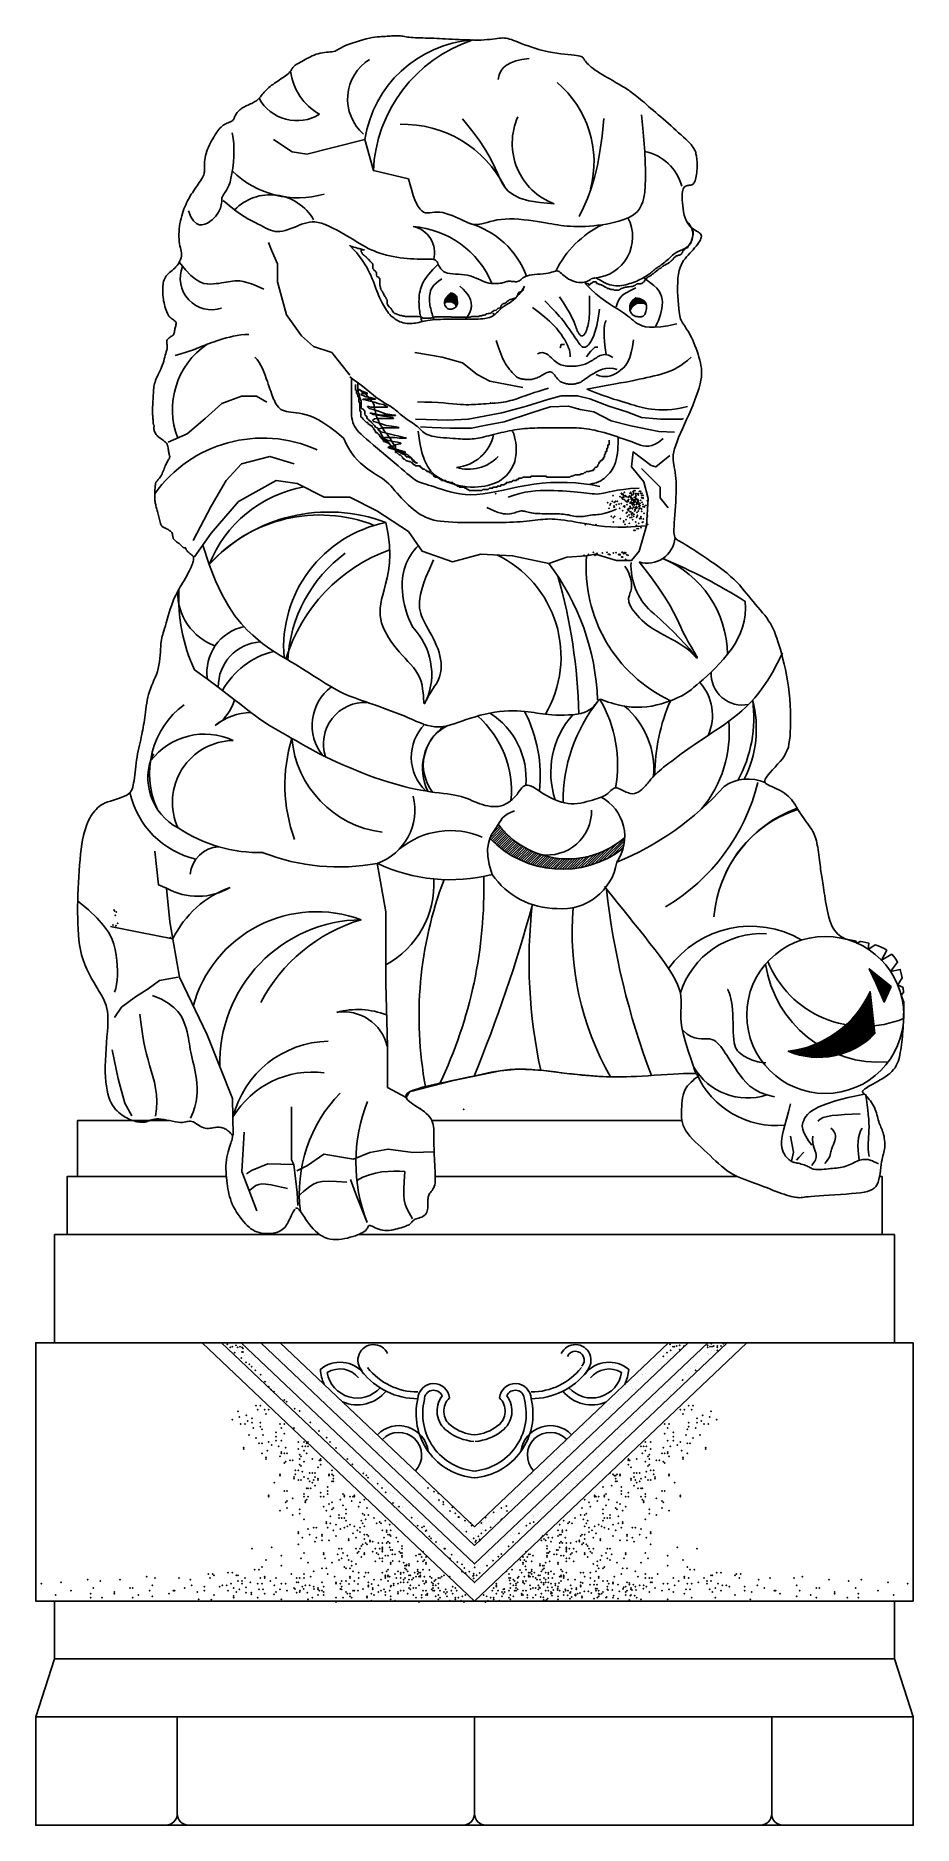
# Model space of a CAD drawing. Extents: x 532 to 1064, y 248 to 1333.
import ezdxf

# ---------------------------------------------------------------- set-up
doc = ezdxf.new("R2010")
doc.units = 0
doc.header["$LTSCALE"] = 10
doc.header["$MEASUREMENT"] = 0
for name, color, linetype in [('3', 3, 'CONTINUOUS'), ('4', 4, 'CONTINUOUS'), ('7', 7, 'CONTINUOUS')]:
    doc.layers.add(name, color=color, linetype=linetype)

msp = doc.modelspace()

# ---------------------------------------------------------------- hatches: boundary and pattern name
at = {"layer": '3'}
h = msp.add_hatch(dxfattribs=at)
h.set_pattern_fill('ANSI31', color=256, scale=5, style=0)
h.set_pattern_definition([(45, (31666.3404, 24042.03083), (-0.441941738, 0.441941738), [])])
h.paths.add_polyline_path([(781.8, 1175.4), (780.7, 1174.2), (780, 1173.1), (779.6, 1172), (779.4, 1171), (779.4, 1170.5, -0.460901), (786.5, 1168.5), (786.7, 1168.7), (786.9, 1169.2), (787.1, 1169.7), (787.2, 1170.2), (787.2, 1170.7), (787.2, 1171.3), (787.1, 1171.8), (787.1, 1172.4), (787, 1172.9), (786.9, 1173.4), (786.9, 1173.9), (786.8, 1174.3), (786.6, 1174.8), (786.3, 1175.2), (785.9, 1175.6), (785.3, 1176), (784.4, 1176.4), (783.3, 1176.7)])
h = msp.add_hatch(dxfattribs=at)
h.set_pattern_fill('ANSI31', color=256, style=0)
h.set_pattern_definition([(45, (31666.34041, 24042.03083), (-0.08838834765, 0.08838834765), [])])
h.paths.add_polyline_path([(901.7, 1169.5), (901.6, 1170), (901.1, 1171), (900.3, 1171.8), (899.1, 1172.6), (897.5, 1173.3), (895.3, 1173.7), (894.3, 1173), (893.5, 1172.2), (892.9, 1171.4), (892.4, 1170.6), (892, 1169.9), (891.8, 1169.1), (891.7, 1168.4), (891.7, 1167.6), (891.7, 1167), (891.8, 1166.3), (891.9, 1166, -0.489927)])
h = msp.add_hatch(dxfattribs=at)
h.set_pattern_fill('ANSI31', color=256, scale=8.4, style=0)
h.set_pattern_definition([(45, (27677.0786, 21146.9795), (-0.74246212, 0.74246212), [])])
h.paths.add_polyline_path([(887.7, 840.2, 0.060156), (888.6, 846.6, -0.435749), (811.9, 854.8), (811.4, 854), (810.4, 852.3), (809.2, 850.5), (807.9, 848.4), (806.9, 846.1, 0.384963)])
h = msp.add_hatch(dxfattribs=at)
h.set_pattern_fill('ANSI31', color=256, scale=0.84, style=0)
h.set_pattern_definition([(45, (27677.07856, 21146.97945), (-0.07424621202, 0.07424621202), [])])
h.paths.add_polyline_path([(1045.9, 746.9), (1050.1, 756.3), (1036.9, 767.1), (1040.8, 758.6)])
h.paths.add_polyline_path([(1037.4, 753.4, -0.264602), (987.7, 717.1, 0.307644), (1040.3, 727.8)])

# ---------------------------------------------------------------- linework, layer by layer
for p, q in [((929.7, 1215.2), (929.7, 1215.4)), ((929.9, 1215.2), (929.7, 1215.2)), ((929.9, 1214.1), (929.9, 1215.2)), ((722, 1205.5), (722, 1205.3)), ((722, 1205.3), (722.4, 1205.3)), ((722.4, 1205.3), (722.4, 1205.1)), ((722.4, 1205.1), (722.6, 1205.1)), ((722.6, 1205.1), (722.6, 1204.9)), ((722.6, 1204.9), (723.3, 1204.9)), ((723.3, 1204.9), (723.3, 1204.7)), ((723.3, 1204.7), (723.9, 1204.7)), ((723.9, 1204.7), (724.1, 1204.5)), ((724.1, 1204.5), (724.3, 1204.5)), ((724.3, 1204.5), (725.1, 1204.3)), ((725.1, 1204.3), (725.5, 1204.3)), ((725.5, 1204.3), (725.7, 1204.1)), ((725.7, 1204.1), (726.1, 1204.1)), ((726.1, 1204.1), (726.4, 1203.8)), ((726.4, 1203.8), (726.6, 1203.8)), ((726.6, 1203.8), (726.6, 1203.6)), ((925.3, 1203.5), (925.8, 1203.8)), ((925.8, 1203.8), (926, 1203.8)), ((926, 1203.8), (926.2, 1204)), ((926.2, 1204), (926.7, 1204.1)), ((926.7, 1204.1), (926.8, 1204.7)), ((926.8, 1204.7), (927, 1204.8)), ((927, 1204.8), (927.3, 1205.3)), ((927.3, 1205.3), (927.5, 1205.5)), ((927.5, 1205.5), (927.7, 1205.7)), ((927.7, 1205.7), (927.8, 1205.7)), ((927.8, 1205.8), (928, 1206)), ((927.8, 1205.7), (927.8, 1205.8)), ((928, 1206), (928.2, 1206.2)), ((928.2, 1206.2), (928.3, 1206.2)), ((928.3, 1206.2), (928.7, 1206.7)), ((928.7, 1207), (928.8, 1207.5)), ((928.7, 1206.7), (928.7, 1207)), ((928.8, 1207.7), (929, 1207.8)), ((928.8, 1207.5), (928.8, 1207.7)), ((929, 1208), (929.2, 1208.2)), ((929, 1207.8), (929, 1208)), ((929.2, 1208.7), (929.4, 1209.2)), ((929.2, 1208.2), (929.2, 1208.7)), ((929.4, 1209.9), (929.5, 1210)), ((929.4, 1209.2), (929.4, 1209.9)), ((929.5, 1210), (929.7, 1210.5)), ((929.7, 1210.9), (929.9, 1211)), ((929.7, 1210.5), (929.7, 1210.9)), ((930, 1214.1), (929.9, 1214.1)), ((929.9, 1211), (929.9, 1211.7)), ((929.9, 1211.7), (930, 1211.7)), ((930, 1213.2), (930, 1214.1)), ((930.2, 1213.2), (930, 1213.2)), ((930, 1211.7), (930, 1212.4)), ((930, 1212.4), (930.2, 1212.4)), ((930.2, 1212.4), (930.2, 1213.2)), ((726.6, 1203.6), (727.8, 1203.6)), ((727.8, 1203.6), (728, 1203.4)), ((728, 1203.4), (728.4, 1203.4)), ((728.4, 1203.4), (728.6, 1203.2)), ((728.6, 1203.2), (729.2, 1203.2)), ((730.9, 1202.8), (728.8, 1202.8)), ((728.8, 1202.8), (728.8, 1201.6)), ((728.8, 1201.6), (729, 1201.4)), ((729, 1201.4), (729.2, 1201.4)), ((729.2, 1203.2), (729.9, 1202.8)), ((729.2, 1201.4), (729.2, 1200.8)), ((729.2, 1200.8), (729.4, 1200.8)), ((729.4, 1200.8), (729.4, 1200.6)), ((729.4, 1200.6), (729.7, 1200.3)), ((729.7, 1200.3), (729.7, 1200.1)), ((729.7, 1200.1), (730.3, 1199.7)), ((729.9, 1202.8), (730.9, 1202.8)), ((730.3, 1199.7), (730.7, 1199.3)), ((730.7, 1199.3), (730.9, 1199.3)), ((730.9, 1199.3), (731.1, 1199.1)), ((731.1, 1199.1), (731.1, 1198.9)), ((731.1, 1198.9), (731.3, 1198.9)), ((731.3, 1198.9), (731.5, 1198.7)), ((731.5, 1198.7), (731.7, 1198.5)), ((731.7, 1198.5), (731.9, 1198.5)), ((731.9, 1198.5), (731.9, 1198.3)), ((731.9, 1198.3), (732.1, 1198.3)), ((732.1, 1198.3), (732.1, 1198.1)), ((732.1, 1198.1), (732.3, 1197.9)), ((732.3, 1197.9), (732.5, 1197.7)), ((732.5, 1197.7), (732.7, 1197.5)), ((732.7, 1197.5), (732.7, 1197.3)), ((732.7, 1197.3), (733, 1197.3)), ((733, 1197.3), (733, 1197)), ((733, 1197), (733.4, 1197)), ((733.4, 1197), (733.6, 1196.8)), ((733.6, 1196.8), (733.8, 1196.8)), ((733.8, 1196.8), (733.8, 1196.2)), ((733.8, 1196.2), (734, 1196.2)), ((734, 1196.2), (734, 1196)), ((734, 1196), (734.2, 1196)), ((734.2, 1196), (734.4, 1195.8)), ((734.4, 1195.8), (734.8, 1195.4)), ((734.8, 1195.4), (734.8, 1195.2)), ((734.8, 1195.2), (735, 1195.2)), ((735, 1195.2), (735, 1195)), ((735, 1195), (735.2, 1195)), ((735.2, 1195), (735.6, 1194.6)), ((735.6, 1194.6), (735.8, 1194.4)), ((735.8, 1194.4), (735.8, 1191.5)), ((911.7, 1192.9), (912.2, 1193.2)), ((912.2, 1193.2), (912.4, 1193.4)), ((912.4, 1193.4), (912.9, 1193.6)), ((912.9, 1193.6), (913.9, 1194.2)), ((913.9, 1194.2), (914.4, 1194.4)), ((914.4, 1194.4), (915.1, 1194.7)), ((915.1, 1194.7), (915.2, 1194.9)), ((915.2, 1194.9), (915.7, 1195.1)), ((915.7, 1195.1), (916.4, 1195.7)), ((916.4, 1195.7), (916.6, 1195.9)), ((916.6, 1195.9), (916.7, 1196.1)), ((916.7, 1196.1), (917.4, 1196.6)), ((917.4, 1196.6), (917.6, 1196.7)), ((917.6, 1196.7), (917.9, 1197.1)), ((917.9, 1197.1), (918.1, 1197.6)), ((918.1, 1197.6), (918.2, 1197.8)), ((918.2, 1197.8), (918.4, 1197.9)), ((918.4, 1197.9), (918.9, 1198.3)), ((918.9, 1198.3), (919.1, 1198.4)), ((919.1, 1198.4), (919.8, 1199.1)), ((919.8, 1199.1), (920.3, 1199.1)), ((920.3, 1199.1), (920.8, 1199.3)), ((920.8, 1199.3), (921.3, 1199.6)), ((921.3, 1199.6), (921.8, 1199.6)), ((921.8, 1199.6), (922.3, 1199.8)), ((922.3, 1199.8), (922.8, 1200.1)), ((922.8, 1200.1), (923, 1200.3)), ((923, 1200.3), (923.3, 1200.8)), ((923.3, 1200.8), (923.5, 1201)), ((923.5, 1201), (923.6, 1201.1)), ((923.6, 1201.6), (923.8, 1201.8)), ((923.6, 1201.1), (923.6, 1201.6)), ((923.8, 1202.3), (924, 1202.5)), ((923.8, 1201.8), (923.8, 1202.3)), ((924, 1202.5), (924.1, 1202.6)), ((924.1, 1202.6), (924.6, 1202.8)), ((924.6, 1202.8), (924.8, 1203)), ((924.8, 1203), (925, 1203.1)), ((925, 1203.1), (925.1, 1203.3)), ((925.1, 1203.3), (925.3, 1203.5)), ((735.8, 1191.5), (736.3, 1191.1)), ((736.3, 1191.1), (736.7, 1190.2)), ((736.7, 1190.2), (737.3, 1190)), ((737.3, 1190), (737.5, 1189.8)), ((737.5, 1189.8), (737.7, 1189.6)), ((737.7, 1189.6), (737.7, 1189.2)), ((737.7, 1189.2), (737.9, 1189.2)), ((737.9, 1189.2), (737.9, 1189)), ((737.9, 1189), (738.1, 1189)), ((738.1, 1189), (738.1, 1187.4)), ((738.1, 1187.4), (738.3, 1186.7)), ((738.3, 1186.7), (738.9, 1186.5)), ((738.9, 1186.5), (739.6, 1186.1)), ((739.6, 1186.1), (740, 1185.5)), ((740, 1185.5), (740.2, 1185.5)), ((740.2, 1185.5), (740.2, 1181.2)), ((864.7, 1182.6), (865.1, 1182.6)), ((865.1, 1182.6), (865.1, 1182.5)), ((865.1, 1182.5), (865.8, 1182.5)), ((865.8, 1182.5), (866.4, 1182.1)), ((866.4, 1182.1), (866.8, 1182.1)), ((866.8, 1182.1), (866.8, 1182)), ((867.8, 1182), (867.8, 1182.1)), ((867.8, 1182.1), (867.9, 1182.1)), ((867.9, 1182.1), (867.9, 1182.5)), ((867.9, 1182.5), (868.1, 1182.5)), ((868.1, 1182.5), (868.1, 1182.6)), ((868.1, 1182.6), (868.6, 1182.6)), ((868.6, 1182.6), (868.8, 1182.8)), ((868.8, 1182.8), (869, 1182.8)), ((869, 1182.8), (869, 1183)), ((869, 1183), (869.1, 1183)), ((869.1, 1183), (869.1, 1183.1)), ((869.1, 1183.1), (869.3, 1183.1)), ((869.3, 1183.1), (869.3, 1183.5)), ((869.3, 1183.5), (871.3, 1183.5)), ((871.3, 1183.5), (871.3, 1183.3)), ((871.3, 1183.3), (871.5, 1183.3)), ((871.5, 1183.3), (871.5, 1182.5)), ((871.5, 1182.5), (871.6, 1182.5)), ((871.6, 1182.5), (871.8, 1182.3)), ((871.8, 1182.3), (872.5, 1182.1)), ((872.5, 1182.1), (873.3, 1181.8)), ((895.9, 1182), (896, 1182.1)), ((896, 1182.1), (898.1, 1182.1)), ((898.1, 1182.1), (898.6, 1182.5)), ((898.6, 1182.5), (899.2, 1182.5)), ((899.2, 1182.5), (899.4, 1182.6)), ((899.4, 1182.6), (899.4, 1182.8)), ((899.4, 1182.8), (899.6, 1182.8)), ((899.6, 1183), (899.7, 1183.1)), ((899.6, 1182.8), (899.6, 1183)), ((899.7, 1183.1), (899.9, 1183.3)), ((899.9, 1183.3), (899.9, 1183.5)), ((899.9, 1183.5), (900.1, 1183.5)), ((900.1, 1183.5), (900.6, 1183.6)), ((900.1, 1183.5), (900.1, 1183.3)), ((900.1, 1183.3), (900.1, 1183.5)), ((900.6, 1184.1), (901.3, 1184.8)), ((900.6, 1183.6), (900.6, 1184.1)), ((901.3, 1184.8), (901.9, 1185.5)), ((901.9, 1185.5), (902.4, 1186.3)), ((902.4, 1186.3), (903.4, 1186.7)), ((903.4, 1186.7), (904.5, 1187.3)), ((904.5, 1187.3), (905, 1187.7)), ((905, 1187.7), (905.1, 1187.8)), ((905.1, 1187.8), (905.3, 1188)), ((905.3, 1188), (905.8, 1188.3)), ((905.8, 1188.3), (906.5, 1188.8)), ((906.5, 1188.8), (906.6, 1189)), ((906.6, 1189), (906.8, 1189)), ((906.8, 1189), (906.8, 1189.2)), ((906.8, 1189.2), (907, 1189.2)), ((907, 1189.2), (907.1, 1189.4)), ((907.1, 1189.4), (907.3, 1189.5)), ((907.3, 1189.5), (907.8, 1189.9)), ((907.8, 1189.9), (908.2, 1190.4)), ((908.2, 1190.4), (908.7, 1190.5)), ((908.7, 1190.5), (909, 1190.9)), ((909, 1190.9), (909.2, 1191)), ((909.2, 1191), (909.3, 1191.2)), ((909.3, 1191.2), (909.5, 1191.2)), ((909.5, 1191.2), (909.7, 1191.4)), ((909.7, 1191.4), (909.8, 1191.4)), ((909.8, 1191.4), (910.5, 1191.7)), ((910.5, 1191.7), (910.7, 1191.9)), ((910.7, 1191.9), (911.2, 1192.2)), ((911.2, 1192.2), (911.4, 1192.4)), ((911.4, 1192.4), (911.7, 1192.9)), ((740.2, 1181.2), (740.4, 1181)), ((740.4, 1181), (740.4, 1180.4)), ((740.4, 1180.4), (740.6, 1180.4)), ((740.6, 1180.4), (740.6, 1179.5)), ((740.6, 1179.5), (740.8, 1178.9)), ((740.8, 1178.9), (740.8, 1178.7)), ((740.8, 1178.7), (741.2, 1178.3)), ((741.2, 1178.3), (741.2, 1178.1)), ((741.2, 1178.1), (741.6, 1177.7)), ((741.6, 1177.7), (741.6, 1177.5)), ((741.6, 1177.5), (741.8, 1177.3)), ((741.8, 1177.3), (742.2, 1176.6)), ((742.2, 1176.6), (742.6, 1176)), ((742.6, 1176), (742.6, 1175.4)), ((742.6, 1175.4), (742.9, 1175.2)), ((742.9, 1175.2), (743.1, 1174.6)), ((743.1, 1174.6), (743.5, 1174.2)), ((743.5, 1174.2), (743.7, 1174.2)), ((743.7, 1174.2), (743.7, 1173.3)), ((743.7, 1173.3), (743.9, 1173.3)), ((743.9, 1173.3), (744.1, 1173.1)), ((744.1, 1173.1), (744.1, 1172.9)), ((744.1, 1172.9), (744.5, 1172.5)), ((744.5, 1172.5), (744.5, 1170)), ((816.9, 1171.1), (816.9, 1171.3)), ((816.9, 1171.3), (817.1, 1171.3)), ((817.1, 1171.3), (817.3, 1171.5)), ((817.3, 1171.5), (817.9, 1171.9)), ((817.9, 1171.9), (818.1, 1172.1)), ((818.1, 1172.1), (818.5, 1172.5)), ((818.5, 1172.5), (818.8, 1172.5)), ((818.8, 1172.5), (819, 1172.7)), ((819, 1172.7), (819.6, 1172.7)), ((819.6, 1172.7), (820.2, 1172.9)), ((820.2, 1172.9), (821.4, 1173.3)), ((821.4, 1173.3), (822.5, 1173.8)), ((822.5, 1173.8), (822.9, 1174.2)), ((822.9, 1174.4), (823.1, 1174.6)), ((822.9, 1174.2), (822.9, 1174.4)), ((823.1, 1174.8), (823.3, 1175)), ((823.1, 1174.6), (823.1, 1174.8)), ((823.3, 1175), (823.7, 1175.6)), ((823.7, 1175.6), (823.9, 1175.8)), ((823.9, 1175.8), (824.1, 1176.4)), ((824.1, 1176.4), (824.1, 1176.6)), ((824.1, 1176.6), (824.3, 1176.6)), ((824.3, 1176.6), (824.3, 1176.8)), ((824.3, 1176.8), (824.5, 1176.8)), ((824.5, 1176.8), (824.5, 1177.1)), ((824.5, 1177.1), (825.1, 1177.1)), ((825.1, 1177.1), (825.4, 1177.3)), ((825.4, 1177.3), (826, 1177.7)), ((826, 1177.7), (826.6, 1177.9)), ((826.6, 1177.9), (826.8, 1178.1)), ((826.8, 1178.1), (827, 1178.7)), ((827, 1178.7), (827.2, 1178.9)), ((827.2, 1178.9), (827.2, 1179.7)), ((827.2, 1179.7), (827.4, 1179.7)), ((827.4, 1179.7), (827.4, 1179.9)), ((827.4, 1179.9), (827.6, 1179.9)), ((827.6, 1179.9), (827.6, 1180.4)), ((827.6, 1180.4), (827.8, 1180.4)), ((866.8, 1182), (866.9, 1182)), ((866.9, 1182), (866.9, 1181.3)), ((866.9, 1181.3), (867.1, 1181.3)), ((867.1, 1181.6), (867.3, 1181.8)), ((867.1, 1181.1), (867.1, 1181.6)), ((867.1, 1181.3), (867.1, 1181.1)), ((867.3, 1181.8), (867.6, 1181.8)), ((867.6, 1181.8), (867.6, 1182)), ((867.6, 1182), (867.8, 1182)), ((873.3, 1181.8), (873.8, 1181.8)), ((873.8, 1181.8), (874.3, 1181.6)), ((874.3, 1181.6), (874.7, 1181.6)), ((874.7, 1181.6), (874.7, 1181.4)), ((874.7, 1181.4), (874.8, 1181.4)), ((874.8, 1181.4), (874.8, 1181.3)), ((874.8, 1181.3), (875.3, 1181.1)), ((875.3, 1181.1), (875.5, 1180.9)), ((875.5, 1180.9), (876, 1180.8)), ((876, 1180.8), (876.7, 1180.1)), ((876.7, 1180.1), (877.2, 1180.1)), ((877.2, 1180.1), (877.4, 1179.9)), ((877.4, 1179.9), (877.5, 1179.8)), ((877.5, 1179.8), (877.9, 1179.8)), ((877.9, 1179.8), (877.9, 1179.6)), ((877.9, 1179.6), (878, 1179.6)), ((878, 1179.6), (878, 1179.4)), ((878, 1179.4), (878.2, 1179.4)), ((878.2, 1179.4), (878.4, 1179.3)), ((878.4, 1179.3), (878.9, 1179.3)), ((878.9, 1179.3), (879.4, 1179.1)), ((879.4, 1179.1), (880.2, 1178.8)), ((880.2, 1178.8), (881.7, 1178.8)), ((881.7, 1178.8), (882.2, 1178.4)), ((882.2, 1178.4), (885.1, 1178.4)), ((885.1, 1178.4), (885.3, 1178.6)), ((885.3, 1178.6), (885.4, 1178.6)), ((885.4, 1178.6), (885.6, 1178.8)), ((885.6, 1178.8), (885.8, 1178.8)), ((885.8, 1178.8), (885.9, 1178.9)), ((885.9, 1178.9), (886.5, 1179.3)), ((886.5, 1179.3), (886.6, 1179.4)), ((886.6, 1179.4), (886.8, 1179.4)), ((886.8, 1179.4), (887, 1179.6)), ((887, 1179.6), (887.5, 1179.6)), ((887.5, 1179.6), (888, 1179.9)), ((888, 1179.9), (888.5, 1179.9)), ((888.5, 1179.9), (889, 1180.1)), ((889, 1180.1), (890, 1180.1)), ((890, 1180.1), (890.2, 1180.3)), ((890.2, 1180.3), (891.3, 1180.3)), ((891.3, 1180.3), (892.3, 1180.6)), ((892.3, 1180.6), (893.3, 1180.6)), ((893.3, 1180.6), (893.5, 1180.8)), ((893.5, 1180.8), (893.9, 1180.8)), ((893.9, 1180.8), (893.9, 1180.9)), ((893.9, 1180.9), (894.2, 1180.9)), ((894.2, 1180.9), (894.4, 1181.1)), ((894.4, 1181.1), (894.7, 1181.1)), ((894.7, 1181.1), (894.9, 1181.3)), ((894.9, 1181.3), (895, 1181.3)), ((895, 1181.3), (895.2, 1181.4)), ((895.2, 1181.4), (895.4, 1181.6)), ((895.4, 1181.6), (895.5, 1181.8)), ((895.5, 1181.8), (895.7, 1182)), ((895.7, 1182), (895.9, 1182)), ((744.5, 1170), (744.7, 1169.8)), ((744.7, 1169.8), (744.7, 1169.6)), ((744.7, 1169.6), (745.1, 1169)), ((745.1, 1169), (745.3, 1168.8)), ((745.3, 1168.8), (745.5, 1168.2)), ((745.5, 1168.2), (745.7, 1168.2)), ((745.7, 1168.2), (746.2, 1167.8)), ((746.2, 1167.8), (746.4, 1167.6)), ((746.4, 1167.6), (746.6, 1167.6)), ((746.6, 1167.6), (747, 1167.2)), ((747, 1167.2), (747, 1167)), ((747, 1167), (747.2, 1167)), ((747.2, 1167), (747.2, 1166.5)), ((747.2, 1166.5), (747.4, 1166.5)), ((747.4, 1166.5), (747.6, 1166.3)), ((747.6, 1166.3), (747.6, 1166.1)), ((747.6, 1166.1), (748.4, 1164.9)), ((748.4, 1164.9), (748.6, 1164.7)), ((748.6, 1164.7), (748.8, 1164.5)), ((748.8, 1164.5), (749, 1164.3)), ((749, 1164.3), (749.7, 1164.3)), ((749.7, 1164.3), (749.9, 1164.1)), ((749.9, 1164.1), (750.3, 1164.1)), ((750.3, 1164.1), (750.5, 1163.9)), ((750.5, 1163.9), (750.7, 1163.9)), ((750.7, 1163.9), (750.9, 1163.7)), ((750.9, 1163.7), (751.1, 1163.7)), ((751.1, 1163.7), (751.3, 1163.4)), ((751.3, 1163.4), (751.5, 1163.4)), ((751.5, 1163.4), (752.1, 1163.2)), ((752.1, 1163.2), (752.3, 1163.2)), ((752.3, 1163.2), (752.3, 1163)), ((752.3, 1163), (753.4, 1163)), ((753.4, 1163), (753.6, 1162.8)), ((753.6, 1162.8), (754.2, 1162.8)), ((754.2, 1162.8), (754.2, 1162.6)), ((754.2, 1162.6), (755, 1162.6)), ((755, 1162.6), (755.6, 1162.4)), ((755.6, 1162.4), (763.5, 1162.4)), ((763.5, 1162.4), (764.7, 1162.2)), ((764.7, 1162.2), (765.3, 1162.2)), ((765.3, 1162.2), (765.3, 1161.8)), ((765.3, 1161.8), (765.7, 1161.8)), ((765.7, 1161.8), (765.7, 1161.6)), ((765.7, 1161.6), (766.2, 1161.6)), ((766.2, 1161.6), (766.2, 1161.4)), ((766.2, 1161.4), (771.3, 1161.4)), ((771.3, 1161.4), (771.5, 1161.6)), ((771.5, 1161.6), (771.9, 1161.6)), ((771.9, 1161.6), (772.1, 1161.8)), ((772.1, 1161.8), (772.6, 1161.8)), ((772.6, 1161.8), (772.8, 1162)), ((772.8, 1162), (773.2, 1162)), ((773.2, 1162), (773.4, 1162.2)), ((773.4, 1162.2), (783.3, 1162.2)), ((783.3, 1162.2), (783.5, 1162)), ((783.5, 1162), (795, 1162)), ((795, 1162), (795.9, 1162.4)), ((795.9, 1162.4), (800.4, 1162.4)), ((800.4, 1162.4), (800.4, 1162.6)), ((800.4, 1162.6), (800.6, 1162.6)), ((800.6, 1162.6), (800.6, 1162.8)), ((800.6, 1162.8), (801.8, 1162.8)), ((801.8, 1162.8), (802.5, 1163.2)), ((802.5, 1163.2), (803.3, 1163.2)), ((803.3, 1163.2), (803.9, 1163.4)), ((803.9, 1163.4), (804.3, 1163.4)), ((804.3, 1163.7), (804.5, 1163.9)), ((804.3, 1163.4), (804.3, 1163.7)), ((804.5, 1163.9), (804.7, 1163.9)), ((804.7, 1163.9), (804.7, 1164.1)), ((804.7, 1164.1), (805.1, 1164.1)), ((805.1, 1164.1), (805.8, 1164.3)), ((805.8, 1164.3), (806.6, 1164.3)), ((806.6, 1164.3), (806.8, 1164.5)), ((806.8, 1164.5), (807.4, 1164.5)), ((807.4, 1164.5), (807.6, 1164.7)), ((807.6, 1164.7), (807.8, 1164.7)), ((807.8, 1164.7), (808, 1164.9)), ((808, 1164.9), (808, 1165.3)), ((808, 1165.3), (808.2, 1165.3)), ((808.2, 1165.3), (808.9, 1165.7)), ((808.9, 1165.7), (809.5, 1166.1)), ((809.5, 1166.1), (810.7, 1166.3)), ((810.7, 1166.3), (811.7, 1167.2)), ((811.7, 1167.2), (813, 1167.6)), ((813, 1167.6), (813.2, 1167.8)), ((813.2, 1168), (813.4, 1168.2)), ((813.2, 1167.8), (813.2, 1168)), ((813.4, 1168.6), (813.6, 1168.8)), ((813.4, 1168.2), (813.4, 1168.6)), ((813.6, 1168.8), (813.6, 1169)), ((813.6, 1169), (813.8, 1169)), ((813.8, 1169.2), (814, 1169.4)), ((813.8, 1169), (813.8, 1169.2)), ((814, 1169.4), (814.2, 1169.6)), ((814.2, 1169.6), (814.4, 1169.6)), ((814.4, 1169.6), (814.8, 1170)), ((814.8, 1170), (815, 1170)), ((815, 1170), (815.2, 1170.3)), ((815.2, 1170.3), (815.5, 1170.3)), ((815.5, 1170.3), (816.1, 1170.5)), ((816.1, 1170.5), (816.3, 1170.5)), ((816.3, 1170.5), (816.5, 1170.7)), ((816.5, 1170.7), (816.7, 1170.7)), ((816.7, 1170.9), (816.9, 1171.1)), ((816.7, 1170.7), (816.7, 1170.9)), ((725.3, 1121.2), (725.3, 1117.8)), ((725.3, 1117.8), (726, 1117.8)), ((726, 1117.8), (726, 1115.8)), ((726.7, 1121.9), (726.7, 1118.1)), ((726.7, 1118.1), (726.9, 1117.9)), ((726.9, 1117.9), (726.9, 1116.9)), ((727.4, 1118.2), (727.2, 1118.2)), ((727.2, 1118.2), (727.4, 1118.2)), ((727.4, 1118.1), (727.4, 1118.2)), ((727.4, 1118.2), (727.6, 1118.1)), ((727.6, 1118.1), (727.4, 1118.1)), ((727.6, 1117.9), (727.6, 1118.1)), ((727.6, 1118.1), (728.5, 1117.7)), ((727.9, 1117.9), (727.6, 1117.9)), ((727.9, 1117.7), (727.9, 1117.9)), ((728.3, 1117.7), (727.9, 1117.7)), ((728.3, 1117.5), (728.3, 1117.7)), ((728.5, 1117.5), (728.3, 1117.5)), ((728.5, 1117.7), (729, 1117.4)), ((728.6, 1117.4), (728.5, 1117.5)), ((728.8, 1117.2), (728.6, 1117.4)), ((729.3, 1116.9), (728.8, 1117.2)), ((729, 1117.4), (730.5, 1116.7)), ((726, 1115.8), (726.7, 1115.1)), ((726.7, 1115.1), (726.7, 1113.8)), ((726.7, 1113.8), (727.4, 1113.8)), ((726.9, 1116.9), (727.2, 1116)), ((727.2, 1116), (727.4, 1115.8)), ((727.4, 1115.8), (727.6, 1115.3)), ((727.4, 1113.8), (727.4, 1110.4)), ((727.4, 1110.4), (728.1, 1110.4)), ((727.6, 1115.3), (727.6, 1115.1)), ((727.6, 1115.1), (727.8, 1115.1)), ((727.8, 1115.1), (727.8, 1114.2)), ((727.8, 1114.2), (727.9, 1114.1)), ((727.9, 1114.1), (727.9, 1113.5)), ((727.9, 1113.5), (728.3, 1113.2)), ((728.1, 1110.4), (728.1, 1105)), ((728.3, 1113.2), (728.3, 1112.7)), ((728.3, 1112.7), (728.5, 1112.5)), ((728.5, 1112.5), (728.5, 1111.8)), ((728.5, 1111.8), (728.8, 1111.3)), ((728.8, 1111.3), (728.8, 1107.1)), ((728.8, 1107.1), (729, 1106.9)), ((732.8, 1115.8), (729, 1115.8)), ((729, 1115.8), (729, 1114.8)), ((729, 1114.8), (730, 1114.6)), ((729, 1106.9), (729, 1106.7)), ((729, 1106.7), (729.5, 1106.4)), ((729.5, 1116.7), (729.3, 1116.9)), ((730, 1116.5), (729.5, 1116.7)), ((729.5, 1106.4), (730, 1106.2)), ((737.5, 1112.3), (729.8, 1112.3)), ((729.8, 1112.3), (729.8, 1112.1)), ((729.8, 1112.1), (731.4, 1111.8)), ((730.2, 1116.5), (730, 1116.5)), ((730, 1114.6), (731.6, 1113.7)), ((730, 1106.2), (730.7, 1105.5)), ((730.4, 1116.3), (730.2, 1116.5)), ((730.5, 1116.2), (730.4, 1116.3)), ((730.5, 1116.7), (731.6, 1116.3)), ((731.1, 1116), (730.5, 1116.2)), ((731.2, 1115.5), (731.1, 1116)), ((731.9, 1115.1), (731.2, 1115.5)), ((731.4, 1111.8), (733.5, 1111.3)), ((731.6, 1116.3), (732.5, 1116)), ((731.6, 1113.7), (734.2, 1113.4)), ((732.5, 1114.4), (731.9, 1115.1)), ((732.5, 1116), (732.6, 1115.8)), ((732.8, 1113.9), (732.5, 1114.4)), ((732.6, 1115.8), (732.8, 1115.8)), ((733.3, 1107.8), (732.6, 1107.8)), ((732.6, 1107.8), (732.6, 1107.6)), ((732.6, 1107.6), (732.8, 1107.4)), ((733.5, 1113), (732.8, 1113.9)), ((732.8, 1107.4), (733.7, 1106.7)), ((734.7, 1107.4), (733.3, 1107.8)), ((734.4, 1112.3), (733.5, 1113)), ((733.5, 1111.3), (737, 1110.4)), ((733.7, 1106.7), (736, 1106)), ((734.2, 1113.4), (736.5, 1112.8)), ((735.1, 1111.3), (734.4, 1112.3)), ((744.7, 1107.4), (734.7, 1107.4)), ((735.8, 1110.4), (735.1, 1111.3)), ((736, 1109.9), (735.8, 1110.4)), ((736.7, 1108.8), (736, 1109.9)), ((736.5, 1112.8), (737.3, 1112.5)), ((736.7, 1108), (736.7, 1108.8)), ((736.8, 1107.3), (736.7, 1108)), ((736.8, 1106.4), (736.8, 1107.3)), ((737.2, 1105.9), (736.8, 1106.4)), ((737, 1110.4), (739.8, 1109.4)), ((737.3, 1112.5), (737.5, 1112.5)), ((737.5, 1112.5), (737.5, 1112.3)), ((739.8, 1109.4), (742.4, 1109)), ((742.4, 1109), (744, 1108.1)), ((744, 1108.1), (744.7, 1107.6)), ((744.7, 1107.6), (744.7, 1107.4)), ((728.1, 1105), (728.7, 1105)), ((728.7, 1105), (728.7, 1101.6)), ((728.7, 1101.6), (729.4, 1100.9)), ((729.4, 1100.9), (730.1, 1100.2)), ((730.1, 1100.2), (732.1, 1098.2)), ((730.7, 1105.5), (731.1, 1105.2)), ((731.1, 1105.2), (731.1, 1103.4)), ((731.1, 1103.4), (731.2, 1102.7)), ((731.2, 1102.7), (731.6, 1102.2)), ((731.6, 1102.2), (732.1, 1102)), ((732.1, 1102), (732.3, 1101.9)), ((732.1, 1098.2), (732.8, 1098.2)), ((732.3, 1101.9), (732.3, 1101.2)), ((732.3, 1101.2), (732.5, 1100.6)), ((732.5, 1100.6), (732.8, 1100.1)), ((732.8, 1100.1), (733.3, 1099.9)), ((732.8, 1098.2), (732.8, 1097.5)), ((732.8, 1097.5), (734.8, 1096.2)), ((733.3, 1099.9), (733.7, 1099.4)), ((733.7, 1099.4), (734.6, 1098.7)), ((735.3, 1103.9), (734, 1103.9)), ((734, 1103.9), (734.7, 1103.8)), ((734.6, 1098.7), (735.3, 1098)), ((734.7, 1103.8), (736.1, 1103.1)), ((734.8, 1096.2), (735.5, 1096.2)), ((736.8, 1103.4), (735.3, 1103.9)), ((735.3, 1098), (736, 1097.1)), ((735.5, 1096.2), (735.5, 1095.5)), ((735.5, 1095.5), (736.2, 1094.8)), ((735.8, 1099.6), (735.6, 1099.4)), ((735.6, 1099.4), (736.3, 1098.7)), ((736.8, 1100.3), (735.8, 1099.6)), ((736, 1106), (739.3, 1105)), ((736, 1097.1), (736.8, 1096.4)), ((736.1, 1103.1), (738.9, 1102.6)), ((736.3, 1098.7), (737.9, 1098.4)), ((738.9, 1103.1), (736.8, 1103.4)), ((738.2, 1100.6), (736.8, 1100.3)), ((736.8, 1096.4), (737.5, 1095.4)), ((737.5, 1104.8), (737.2, 1105.9)), ((737.5, 1103.9), (737.5, 1104.8)), ((737.9, 1102.4), (737.5, 1103.9)), ((737.5, 1095.4), (738.6, 1094.9)), ((738.6, 1100.8), (737.9, 1102.4)), ((737.9, 1098.4), (740.5, 1097.5)), ((748.5, 1100.6), (738.2, 1100.6)), ((738.9, 1099.9), (738.6, 1100.8)), ((741.2, 1102.6), (738.9, 1103.1)), ((738.9, 1102.6), (742.4, 1102)), ((739.6, 1098.9), (738.9, 1099.9)), ((739.3, 1105), (743.5, 1103.4)), ((740, 1097.3), (739.6, 1098.9)), ((741.4, 1095.6), (740, 1097.3)), ((740.5, 1097.5), (744, 1096.4)), ((743.8, 1102.6), (741.2, 1102.6)), ((742.1, 1094.2), (741.4, 1095.6)), ((742.4, 1102), (745.7, 1101.5)), ((743.5, 1103.4), (747.5, 1102.9)), ((746.6, 1102.4), (743.8, 1102.6)), ((744, 1096.4), (747.3, 1095.9)), ((745.7, 1101.5), (748, 1101.2)), ((749.6, 1102.4), (746.6, 1102.4)), ((747.3, 1095.9), (750.1, 1095.6)), ((747.5, 1102.9), (749, 1102.6)), ((748, 1101.2), (748.5, 1100.8)), ((748.5, 1100.8), (748.5, 1100.6)), ((749, 1102.6), (749.6, 1102.6)), ((749.6, 1102.6), (749.6, 1102.4)), ((750.1, 1095.6), (751.7, 1095.2)), ((736.2, 1094.8), (736.2, 1094.2)), ((736.2, 1094.2), (736.9, 1094.2)), ((736.9, 1094.2), (736.9, 1093.5)), ((736.9, 1093.5), (737.5, 1092.8)), ((737.5, 1092.8), (737.5, 1092.1)), ((737.5, 1092.1), (738.2, 1092.1)), ((738.2, 1092.1), (738.9, 1091.4)), ((738.6, 1094.9), (739.1, 1094.5)), ((738.9, 1091.4), (739.6, 1090.8)), ((739.1, 1094.5), (739.6, 1093.8)), ((739.6, 1094.4), (739.1, 1094.2)), ((739.1, 1094.2), (739.1, 1094)), ((739.1, 1094), (739.3, 1093.5)), ((739.3, 1093.5), (740.7, 1092.6)), ((741.9, 1094.9), (739.6, 1094.4)), ((739.6, 1093.8), (740, 1093.3)), ((739.6, 1090.8), (740.2, 1090.1)), ((740, 1093.3), (740.3, 1092.8)), ((740.2, 1090.1), (740.2, 1089.4)), ((740.2, 1089.4), (740.9, 1089.4)), ((740.3, 1092.8), (740.3, 1092.3)), ((740.3, 1092.3), (740.5, 1092.1)), ((740.5, 1092.1), (740.5, 1091.7)), ((740.5, 1091.7), (740.7, 1091.6)), ((740.7, 1092.6), (744.2, 1091.7)), ((740.7, 1091.6), (740.8, 1091.4)), ((740.8, 1091.4), (741.2, 1090.9)), ((740.9, 1089.4), (740.9, 1088.7)), ((740.9, 1088.7), (741.6, 1088.1)), ((741.5, 1088.6), (741, 1088.6)), ((741, 1088.6), (741.5, 1088.4)), ((741.2, 1090.9), (741.4, 1090.3)), ((741.4, 1090.3), (741.5, 1090.2)), ((741.5, 1090.2), (741.5, 1090)), ((741.5, 1090), (741.7, 1089.8)), ((743.1, 1089), (741.5, 1088.6)), ((741.5, 1088.4), (743.1, 1088.1)), ((741.6, 1088.1), (742.3, 1087.4)), ((741.7, 1089.8), (741.9, 1089.3)), ((751.3, 1094.9), (741.9, 1094.9)), ((741.9, 1089.3), (741.9, 1089.1)), ((741.9, 1089.1), (742.6, 1088.1)), ((742.8, 1093.1), (742.1, 1094.2)), ((742.3, 1087.4), (742.3, 1086.7)), ((742.3, 1086.7), (742.9, 1086.7)), ((742.6, 1088.1), (742.8, 1087.9)), ((743.3, 1092.3), (742.8, 1093.1)), ((742.8, 1087.9), (743.5, 1087.2)), ((742.9, 1086.7), (745.7, 1085.4)), ((749.2, 1089), (743.1, 1089)), ((743.1, 1088.1), (745.2, 1087.2)), ((744.5, 1091), (743.3, 1092.3)), ((743.5, 1087.2), (744.5, 1086.7)), ((744.2, 1091.7), (748.2, 1090.7)), ((745.7, 1089.3), (744.5, 1091)), ((744.5, 1086.7), (744.7, 1086.5)), ((744.7, 1086.5), (745.4, 1086)), ((745.2, 1087.2), (748, 1086.7)), ((745.4, 1086), (745.6, 1085.8)), ((745.6, 1085.8), (746.1, 1084.8)), ((746.4, 1088.4), (745.7, 1089.3)), ((745.7, 1085.4), (747, 1084)), ((746.1, 1084.8), (746.8, 1083.7)), ((747.1, 1087.4), (746.4, 1088.4)), ((747.6, 1086.3), (747.1, 1087.4)), ((748.3, 1085.5), (747.6, 1086.3)), ((748, 1086.7), (750.8, 1086.3)), ((748.2, 1090.7), (752.4, 1089.6)), ((749.7, 1084.6), (748.2, 1083.9)), ((748.7, 1084.9), (748.3, 1085.5)), ((749.2, 1084.2), (748.7, 1084.9)), ((752, 1088.6), (749.2, 1089)), ((751.3, 1085.1), (749.7, 1084.6)), ((750.8, 1086.3), (752.4, 1085.8)), ((751.8, 1095.1), (751.3, 1094.9)), ((752.2, 1085.3), (751.3, 1085.1)), ((751.7, 1095.2), (751.8, 1095.1)), ((756, 1088.6), (752, 1088.6)), ((752.9, 1085.3), (752.2, 1085.3)), ((752.4, 1089.6), (754.4, 1089.1)), ((752.4, 1085.8), (752.9, 1085.6)), ((752.9, 1085.6), (752.9, 1085.3)), ((754.4, 1089.1), (756, 1088.8)), ((756, 1088.8), (756, 1088.6)), ((878.4, 1082.7), (878.4, 1084.7)), ((878.4, 1084.7), (879.1, 1084.7)), ((879.1, 1084.7), (879.1, 1087.4)), ((745.7, 1083.5), (745.2, 1083.2)), ((745.2, 1083.2), (745.2, 1083)), ((745.2, 1083), (746.1, 1082.7)), ((746.8, 1083.5), (745.7, 1083.5)), ((746.1, 1082.7), (747.5, 1082.3)), ((748.2, 1083.9), (746.8, 1083.5)), ((746.8, 1083.7), (747.8, 1083.2)), ((747, 1084), (747.7, 1084)), ((747.5, 1082.3), (749.7, 1081.5)), ((747.7, 1084), (747.7, 1083.3)), ((747.7, 1083.3), (748.4, 1082.7)), ((747.8, 1083.2), (748.3, 1082.5)), ((748.3, 1082.5), (748.5, 1082.3)), ((748.4, 1082.7), (749, 1082.7)), ((748.5, 1082.3), (748.7, 1082.1)), ((748.7, 1082.1), (748.9, 1082)), ((748.9, 1082), (749, 1081.8)), ((749, 1082.7), (749, 1082)), ((749, 1082), (749.7, 1082)), ((749, 1081.8), (749.6, 1081.5)), ((749.6, 1083.7), (749.2, 1084.2)), ((749.7, 1083.2), (749.6, 1083.7)), ((749.6, 1081.5), (750.3, 1080.9)), ((749.7, 1082.7), (749.7, 1083.2)), ((749.9, 1082.5), (749.7, 1082.7)), ((749.7, 1082), (749.7, 1079.9)), ((749.7, 1081.5), (752.5, 1081.1)), ((749.7, 1079.9), (750.4, 1079.9)), ((749.9, 1082.3), (749.9, 1082.5)), ((750.4, 1081.8), (749.9, 1082.3)), ((750.3, 1080.9), (751.3, 1080.6)), ((751.5, 1081.5), (750.4, 1081.8)), ((750.4, 1079.9), (751.1, 1079.3)), ((751.1, 1079.3), (751.8, 1078.6)), ((751.3, 1080.6), (751.8, 1080.2)), ((752.5, 1080.8), (751.5, 1081.5)), ((751.8, 1080.2), (752, 1080.2)), ((751.8, 1078.6), (752.4, 1078.6)), ((752, 1080.2), (752.2, 1080.1)), ((752.2, 1080.1), (752.2, 1079.7)), ((752.2, 1079.7), (752.7, 1079.7)), ((752.4, 1078.6), (753.1, 1077.9)), ((752.5, 1081.1), (754.6, 1080.6)), ((753.9, 1080.1), (752.5, 1080.8)), ((752.7, 1079.7), (753.2, 1079.4)), ((753.1, 1077.9), (753.8, 1077.2)), ((753.2, 1079.4), (754.3, 1079)), ((753.8, 1077.2), (753.8, 1076.6)), ((753.8, 1076.6), (754.5, 1076.6)), ((755.5, 1079.2), (753.9, 1080.1)), ((754.3, 1079), (754.8, 1078.8)), ((754.5, 1076.6), (754.5, 1075.9)), ((754.5, 1075.9), (755.1, 1075.9)), ((754.6, 1080.6), (755.7, 1080.2)), ((754.8, 1078.8), (755.5, 1078.1)), ((755.1, 1075.9), (755.8, 1075.2)), ((755.8, 1080.2), (755.5, 1080.2)), ((755.5, 1080.2), (755.7, 1080.2)), ((757.1, 1078.5), (755.5, 1079.2)), ((755.5, 1078.1), (756, 1077.8)), ((755.7, 1080.2), (755.8, 1080.2)), ((755.8, 1075.2), (757.8, 1074.5)), ((756, 1077.8), (756.2, 1077.6)), ((756.2, 1077.6), (756.2, 1077.4)), ((756.2, 1077.4), (756.4, 1077.4)), ((756.4, 1077.4), (756.5, 1077.3)), ((756.5, 1077.3), (757.4, 1077.3)), ((757.9, 1077.8), (757.1, 1078.5)), ((757.4, 1077.3), (757.6, 1077.1)), ((757.6, 1077.1), (757.9, 1077.1)), ((757.8, 1074.5), (758.5, 1074.5)), ((759.2, 1076.7), (757.9, 1077.8)), ((757.9, 1077.1), (758.1, 1076.9)), ((758.1, 1076.9), (758.6, 1076.7)), ((758.5, 1074.5), (759.2, 1073.9)), ((758.6, 1076.7), (759.3, 1076.7)), ((760.2, 1075.5), (759.2, 1076.7)), ((759.2, 1073.9), (759.9, 1073.9)), ((759.3, 1076.7), (759.3, 1076.4)), ((759.3, 1076.4), (759.5, 1076.2)), ((759.5, 1076.2), (759.5, 1076)), ((759.5, 1076), (760, 1075.3)), ((759.9, 1073.9), (759.9, 1073.2)), ((760, 1075.3), (760.4, 1074.8)), ((760.9, 1075), (760.2, 1075.5)), ((760.4, 1074.8), (760.6, 1074.7)), ((760.6, 1074.7), (760.7, 1074.5)), ((760.7, 1074.5), (760.9, 1074.3)), ((761.6, 1074.3), (760.9, 1075)), ((760.9, 1074.3), (761.1, 1074.1)), ((761.1, 1074.1), (761.3, 1074)), ((761.3, 1074), (762.1, 1074)), ((761.8, 1073.8), (761.6, 1074.3)), ((762.3, 1073.8), (761.8, 1073.8)), ((762.1, 1074), (762.1, 1073.8)), ((762.1, 1073.8), (762.7, 1073.8)), ((762.5, 1073.6), (762.3, 1073.8)), ((762.7, 1073.8), (762.7, 1073.6)), ((873, 1073.2), (873, 1073.9)), ((873, 1073.9), (873.6, 1073.9)), ((873.6, 1074.5), (874.3, 1075.2)), ((873.6, 1073.9), (873.6, 1074.5)), ((874.3, 1075.2), (875, 1075.2)), ((875, 1075.2), (875, 1075.9)), ((875, 1075.9), (875.7, 1075.9)), ((875.7, 1075.9), (875.7, 1077.2)), ((875.7, 1077.2), (876.3, 1077.2)), ((876.3, 1078.6), (877, 1079.3)), ((876.3, 1077.2), (876.3, 1078.6)), ((877, 1079.3), (877, 1080.6)), ((877, 1080.6), (877.7, 1080.6)), ((877.7, 1080.6), (877.7, 1082.7)), ((877.7, 1082.7), (878.4, 1082.7)), ((759.9, 1073.2), (760.6, 1073.2)), ((760.6, 1073.2), (760.6, 1072.5)), ((760.6, 1072.5), (761.2, 1072.5)), ((761.2, 1072.5), (761.9, 1071.8)), ((761.9, 1071.8), (764.6, 1071.8)), ((762.7, 1073.6), (762.5, 1073.6)), ((764.6, 1071.8), (764.6, 1071.1)), ((764.6, 1071.1), (765.3, 1071.1)), ((765.3, 1071.1), (765.3, 1070.5)), ((765.3, 1070.5), (766, 1070.5)), ((766, 1070.5), (766, 1069.8)), ((766, 1069.8), (767.3, 1069.8)), ((767.3, 1069.8), (768, 1069.1)), ((768, 1069.1), (768.7, 1069.1)), ((768.7, 1069.1), (768.7, 1068.4)), ((768.7, 1068.4), (770, 1068.4)), ((770, 1068.4), (770, 1067.8)), ((770, 1067.8), (770.7, 1067.8)), ((770.7, 1067.8), (771.4, 1067.1)), ((771.4, 1067.1), (772.1, 1067.1)), ((772.1, 1067.1), (772.7, 1066.4)), ((772.7, 1066.4), (772.7, 1065.7)), ((772.7, 1065.7), (773.4, 1065.7)), ((773.4, 1065.7), (773.4, 1065.1)), ((773.4, 1065.1), (774.8, 1065.1)), ((774.8, 1065.1), (775.5, 1064.4)), ((775.5, 1064.4), (776.1, 1064.4)), ((776.1, 1064.4), (776.8, 1063.7)), ((776.8, 1063.7), (777.5, 1063.7)), ((777.5, 1063.7), (777.5, 1063)), ((777.5, 1063), (780.2, 1063)), ((780.2, 1063), (780.9, 1062.3)), ((820.1, 1062.3), (820.8, 1063)), ((820.8, 1063), (822.9, 1063)), ((822.9, 1063), (822.9, 1063.7)), ((822.9, 1063.7), (824.2, 1063.7)), ((824.2, 1063.7), (824.2, 1064.4)), ((824.2, 1064.4), (826.2, 1064.4)), ((826.2, 1064.4), (826.9, 1065.1)), ((826.9, 1065.1), (831.7, 1065.1)), ((831.7, 1065.1), (831.7, 1065.7)), ((831.7, 1065.7), (841.1, 1065.7)), ((841.1, 1065.7), (841.1, 1065.1)), ((841.1, 1065.1), (855.4, 1065.1)), ((855.4, 1065.1), (856, 1065.7)), ((856, 1065.7), (856.7, 1065.7)), ((856.7, 1065.7), (858.7, 1066.4)), ((858.7, 1066.4), (861.4, 1066.4)), ((861.4, 1066.4), (862.1, 1067.1)), ((862.1, 1067.1), (863.5, 1067.1)), ((863.5, 1067.1), (864.2, 1067.8)), ((864.2, 1067.8), (864.8, 1067.8)), ((864.8, 1067.8), (865.5, 1068.4)), ((865.5, 1068.4), (866.9, 1068.4)), ((866.9, 1068.4), (868.9, 1069.1)), ((868.9, 1069.1), (869.6, 1069.1)), ((869.6, 1069.1), (869.6, 1069.8)), ((869.6, 1069.8), (870.3, 1069.8)), ((870.3, 1070.5), (870.9, 1071.1)), ((870.3, 1069.8), (870.3, 1070.5)), ((870.9, 1071.1), (871.6, 1071.1)), ((871.6, 1071.1), (872.3, 1071.8)), ((872.3, 1072.5), (873, 1073.2)), ((872.3, 1071.8), (872.3, 1072.5)), ((780.9, 1062.3), (782.2, 1062.3)), ((782.2, 1062.3), (782.2, 1061.7)), ((782.2, 1061.7), (784.3, 1061.7)), ((784.3, 1061.7), (784.3, 1061)), ((784.3, 1061), (785.6, 1061)), ((785.6, 1061), (785.6, 1060.3)), ((785.6, 1060.3), (786.3, 1060.3)), ((786.3, 1060.3), (787, 1059.6)), ((787, 1059.6), (788.3, 1059.6)), ((788.3, 1059.6), (788.3, 1059)), ((788.3, 1059), (791, 1059)), ((791, 1059), (791.7, 1058.3)), ((791.7, 1058.3), (792.4, 1058.3)), ((792.4, 1058.3), (793.1, 1057.6)), ((793.1, 1057.6), (793.7, 1057.6)), ((793.7, 1057.6), (794.4, 1056.9)), ((794.4, 1056.9), (801.9, 1056.9)), ((801.9, 1056.9), (802.5, 1057.6)), ((802.5, 1057.6), (805.9, 1057.6)), ((805.9, 1057.6), (806.6, 1058.3)), ((806.6, 1058.3), (808.6, 1058.3)), ((808.6, 1058.3), (808.6, 1059)), ((808.6, 1059), (811.3, 1059)), ((811.3, 1059), (811.3, 1059.6)), ((811.3, 1059.6), (813.4, 1059.6)), ((813.4, 1059.6), (813.4, 1060.3)), ((813.4, 1060.3), (815.4, 1060.3)), ((815.4, 1060.3), (816.1, 1061)), ((816.1, 1061), (816.8, 1061)), ((816.8, 1061), (816.8, 1061.7)), ((816.8, 1061.7), (818.8, 1061.7)), ((818.8, 1061.7), (818.8, 1062.3)), ((818.8, 1062.3), (820.1, 1062.3)), ((1037.4, 753.4), (1040.3, 727.8)), ((647, 641.1), (556.9, 641.1)), ((653.2, 532.4), (653.2, 532.4)), ((653.4, 536), (653.4, 536)), ((657.8, 533), (657.8, 533)), ((658, 532.9), (658, 532.9)), ((659.5, 533.3), (659.5, 533.3)), ((662.3, 533.6), (662.3, 533.6)), ((671.1, 538), (671.1, 538)), ((675.9, 535.4), (675.9, 535.4)), ((677.6, 535.6), (677.6, 535.6)), ((677.8, 533.8), (677.8, 533.8)), ((679.2, 532.9), (679.2, 532.9)), ((679.9, 536.4), (679.9, 536.4)), ((680.3, 536), (680.3, 536)), ((684.4, 533.3), (684.4, 533.3)), ((909.4, 533.3), (909.4, 533.3)), ((909.8, 531.4), (909.8, 531.4)), ((911.9, 534.3), (911.9, 534.3)), ((912.5, 533.7), (912.5, 533.7)), ((914.4, 532), (914.4, 532)), ((916.1, 532.2), (916.1, 532.2)), ((918.3, 533.6), (918.3, 533.6)), ((918.5, 534.2), (918.5, 534.2)), ((918.8, 532.6), (918.8, 532.6)), ((922.6, 536.9), (922.6, 536.9)), ((934.2, 534.6), (934.2, 534.6)), ((935.6, 536.9), (935.6, 536.9)), ((936.9, 535), (936.9, 535)), ((938.9, 533.8), (938.9, 533.8)), ((939.4, 534.2), (939.4, 534.2)), ((939.6, 533.3), (939.6, 533.3)), ((940.8, 533.3), (940.8, 533.3)), ((941.5, 535.6), (941.5, 535.6)), ((943.2, 535.8), (943.2, 535.8)), ((946, 536.2), (946, 536.2)), ((660.9, 524.7), (660.9, 524.7)), ((662.2, 529.5), (662.2, 529.5)), ((662.6, 525), (662.6, 525)), ((665.4, 525.3), (665.4, 525.3)), ((666.1, 521.2), (666.1, 521.2)), ((667, 526.5), (667, 526.5)), ((669.9, 525.9), (669.9, 525.9)), ((671.5, 523.4), (671.5, 523.4)), ((676.6, 521.2), (676.6, 521.2)), ((680.1, 530), (680.1, 530)), ((683.4, 527.7), (683.4, 527.7)), ((684.3, 529.6), (684.3, 529.6)), ((684.7, 526.8), (684.7, 526.8)), ((688, 528.3), (688, 528.3)), ((688.7, 529.9), (688.7, 529.9)), ((688.9, 523.5), (688.9, 523.5)), ((689.8, 528.5), (689.8, 528.5)), ((691, 525.4), (691, 525.4)), ((692.4, 524.5), (692.4, 524.5)), ((693.5, 526.9), (693.5, 526.9)), ((695.6, 520.6), (695.6, 520.6)), ((697.5, 521.2), (697.5, 521.2)), ((894.8, 520.7), (894.8, 520.7)), ((896.3, 521.6), (896.3, 521.6)), ((898.5, 522), (898.5, 522)), ((899.2, 521.5), (899.2, 521.5)), ((899.4, 521.3), (899.4, 521.3)), ((900.2, 525.7), (900.2, 525.7)), ((900.6, 526.6), (900.6, 526.6)), ((901.1, 521.6), (901.1, 521.6)), ((901.7, 524.8), (901.7, 524.8)), ((903.9, 521.9), (903.9, 521.9)), ((905.3, 530.8), (905.3, 530.8)), ((905.3, 528.1), (905.3, 528.1)), ((905.4, 523.6), (905.4, 523.6)), ((906.8, 521.6), (906.8, 521.6)), ((907.1, 531.1), (907.1, 531.1)), ((908.6, 525), (908.6, 525)), ((909.3, 524.4), (909.3, 524.4)), ((909.7, 527), (909.7, 527)), ((910.7, 525.8), (910.7, 525.8)), ((913.8, 530.1), (913.8, 530.1)), ((914.5, 530), (914.5, 530)), ((915.4, 531), (915.4, 531)), ((925.6, 521.6), (925.6, 521.6)), ((926.2, 521.1), (926.2, 521.1)), ((926.5, 524.9), (926.5, 524.9)), ((927.3, 520.6), (927.3, 520.6)), ((927.7, 521.6), (927.7, 521.6)), ((928.3, 525.1), (928.3, 525.1)), ((929.5, 530.3), (929.5, 530.3)), ((931, 525.5), (931, 525.5)), ((931.6, 525.8), (931.6, 525.8)), ((931.9, 524), (931.9, 524)), ((932.4, 527.6), (932.4, 527.6)), ((933.1, 524.9), (933.1, 524.9)), ((935.4, 530.1), (935.4, 530.1)), ((935.5, 526.1), (935.5, 526.1)), ((936.2, 527.4), (936.2, 527.4)), ((940.2, 530.5), (940.2, 530.5)), ((667.2, 520.1), (667.2, 520.1)), ((671.7, 516.9), (671.7, 516.9)), ((672.8, 516.9), (672.8, 516.9)), ((673, 517.6), (673, 517.6)), ((674.2, 516), (674.2, 516)), ((674.8, 517.9), (674.8, 517.9)), ((675.8, 520), (675.8, 520)), ((676, 513.5), (676, 513.5)), ((677.5, 518.2), (677.5, 518.2)), ((679.3, 512.8), (679.3, 512.8)), ((680.5, 517), (680.5, 517)), ((680.6, 509.9), (680.6, 509.9)), ((680.8, 510.5), (680.8, 510.5)), ((683.2, 516.9), (683.2, 516.9)), ((684.6, 516), (684.6, 516)), ((685.2, 510.5), (685.2, 510.5)), ((686.9, 510.8), (686.9, 510.8)), ((689.7, 512.8), (689.7, 512.8)), ((691.1, 520), (691.1, 520)), ((692.9, 520.2), (692.9, 520.2)), ((693.7, 520.5), (693.7, 520.5)), ((693.7, 517), (693.7, 517)), ((695.1, 516.1), (695.1, 516.1)), ((698.2, 517.3), (698.2, 517.3)), ((698.7, 512.3), (698.7, 512.3)), ((700.2, 512.8), (700.2, 512.8)), ((702.5, 513.9), (702.5, 513.9)), ((703.2, 512.9), (703.2, 512.9)), ((704.1, 517), (704.1, 517)), ((705, 513.1), (705, 513.1)), ((707.2, 510.9), (707.2, 510.9)), ((707.7, 513.5), (707.7, 513.5)), ((885.2, 509.8), (885.2, 509.8)), ((886.1, 510.9), (886.1, 510.9)), ((887.9, 510.3), (887.9, 510.3)), ((888.5, 513.1), (888.5, 513.1)), ((888.9, 511.3), (888.9, 511.3)), ((892, 515.8), (892, 515.8)), ((892.5, 517.3), (892.5, 517.3)), ((892.5, 513.7), (892.5, 513.7)), ((893.4, 511.9), (893.4, 511.9)), ((893.9, 516.4), (893.9, 516.4)), ((895.2, 512.1), (895.2, 512.1)), ((895.3, 512.8), (895.3, 512.8)), ((895.9, 512.2), (895.9, 512.2)), ((896.8, 517.1), (896.8, 517.1)), ((900.9, 520.2), (900.9, 520.2)), ((902.1, 518.8), (902.1, 518.8)), ((905.8, 510.7), (905.8, 510.7)), ((910.1, 514), (910.1, 514)), ((911.5, 514.2), (911.5, 514.2)), ((913.3, 514.5), (913.3, 514.5)), ((914.2, 517.1), (914.2, 517.1)), ((914.4, 510.7), (914.4, 510.7)), ((914.8, 516.5), (914.8, 516.5)), ((916, 514.8), (916, 514.8)), ((916.1, 518.1), (916.1, 518.1)), ((918.9, 514.1), (918.9, 514.1)), ((919.1, 515.4), (919.1, 515.4)), ((919.9, 513.2), (919.9, 513.2)), ((920.6, 515.4), (920.6, 515.4)), ((922.3, 515.7), (922.3, 515.7)), ((923.3, 517.5), (923.3, 517.5)), ((923.9, 517.4), (923.9, 517.4)), ((925, 516), (925, 516)), ((925.3, 516.5), (925.3, 516.5)), ((677.9, 509.6), (677.9, 509.6)), ((685.3, 507.4), (685.3, 507.4)), ((685.9, 508.5), (685.9, 508.5)), ((687.4, 507.6), (687.4, 507.6)), ((688.3, 502.2), (688.3, 502.2)), ((688.6, 500.1), (688.6, 500.1)), ((689.6, 504), (689.6, 504)), ((690, 502.5), (690, 502.5)), ((690.1, 499.2), (690.1, 499.2)), ((692.5, 504.4), (692.5, 504.4)), ((692.7, 502.8), (692.7, 502.8)), ((694.3, 501), (694.3, 501)), ((696.4, 508.5), (696.4, 508.5)), ((697.8, 507.6), (697.8, 507.6)), ((702.9, 504.4), (702.9, 504.4)), ((706.3, 504.6), (706.3, 504.6)), ((706.9, 508.6), (706.9, 508.6)), ((707.4, 504.5), (707.4, 504.5)), ((708.1, 504.9), (708.1, 504.9)), ((708.3, 507.7), (708.3, 507.7)), ((709.6, 500.1), (709.6, 500.1)), ((710.8, 505.2), (710.8, 505.2)), ((711, 499.2), (711, 499.2)), ((711.8, 507.8), (711.8, 507.8)), ((712, 501.3), (712, 501.3)), ((712.6, 509.4), (712.6, 509.4)), ((713.2, 508.8), (713.2, 508.8)), ((713.4, 504.4), (713.4, 504.4)), ((715.4, 505.8), (715.4, 505.8)), ((716, 504.4), (716, 504.4)), ((716.1, 506.1), (716.1, 506.1)), ((873.9, 500.6), (873.9, 500.6)), ((875, 500.3), (875, 500.3)), ((877, 500.5), (877, 500.5)), ((878.4, 501.2), (878.4, 501.2)), ((878.4, 499.5), (878.4, 499.5)), ((878.7, 503.6), (878.7, 503.6)), ((879.6, 503.8), (879.6, 503.8)), ((880.2, 501.4), (880.2, 501.4)), ((880.8, 504.7), (880.8, 504.7)), ((882, 500.6), (882, 500.6)), ((882.6, 500), (882.6, 500)), ((882.9, 501.8), (882.9, 501.8)), ((883.9, 507.1), (883.9, 507.1)), ((884.1, 500.7), (884.1, 500.7)), ((884.7, 508.9), (884.7, 508.9)), ((885.8, 509.3), (885.8, 509.3)), ((886.2, 508), (886.2, 508)), ((888.2, 503.8), (888.2, 503.8)), ((888.8, 506.6), (888.8, 506.6)), ((892.9, 500.8), (892.9, 500.8)), ((897.2, 504.1), (897.2, 504.1)), ((897.9, 500.5), (897.9, 500.5)), ((899.3, 499.6), (899.3, 499.6)), ((901, 504.2), (901, 504.2)), ((901.3, 507.2), (901.3, 507.2)), ((901.5, 500.7), (901.5, 500.7)), ((901.7, 504.8), (901.7, 504.8)), ((902.8, 505.9), (902.8, 505.9)), ((905.6, 504.8), (905.6, 504.8)), ((905.8, 503.2), (905.8, 503.2)), ((906, 504.2), (906, 504.2)), ((907.1, 508), (907.1, 508)), ((907.3, 505), (907.3, 505)), ((908.4, 500.5), (908.4, 500.5)), ((910, 505.3), (910, 505.3)), ((910.4, 507.5), (910.4, 507.5)), ((912.2, 504.8), (912.2, 504.8)), ((912.3, 509.4), (912.3, 509.4)), ((912.9, 508.9), (912.9, 508.9)), ((916.1, 508.9), (916.1, 508.9)), ((689.8, 497.6), (689.8, 497.6)), ((693.1, 494.2), (693.1, 494.2)), ((694.5, 494.6), (694.5, 494.6)), ((695.2, 496), (695.2, 496)), ((695.8, 494.5), (695.8, 494.5)), ((698.8, 497.9), (698.8, 497.9)), ((699.1, 491.4), (699.1, 491.4)), ((700.4, 495.1), (700.4, 495.1)), ((701.8, 491.7), (701.8, 491.7)), ((702.1, 495.4), (702.1, 495.4)), ((703.1, 494.5), (703.1, 494.5)), ((703.2, 490.8), (703.2, 490.8)), ((703.3, 488), (703.3, 488)), ((713.9, 496.9), (713.9, 496.9)), ((716.1, 496), (716.1, 496)), ((716.1, 496), (716.1, 496)), ((716.2, 498), (716.2, 498)), ((865.2, 490.7), (865.2, 490.7)), ((865.4, 491.4), (865.4, 491.4)), ((866.6, 493.9), (866.6, 493.9)), ((867.9, 491.1), (867.9, 491.1)), ((868.7, 488.4), (868.7, 488.4)), ((869.2, 492), (869.2, 492)), ((870.7, 491.1), (870.7, 491.1)), ((871, 497.2), (871, 497.2)), ((871.2, 490.8), (871.2, 490.8)), ((871.9, 497.6), (871.9, 497.6)), ((872.5, 497.1), (872.5, 497.1)), ((872.5, 491.7), (872.5, 491.7)), ((873, 496.3), (873, 496.3)), ((874.2, 491.9), (874.2, 491.9)), ((875.2, 493.9), (875.2, 493.9)), ((875.5, 494.4), (875.5, 494.4)), ((879.8, 497.3), (879.8, 497.3)), ((880, 490.9), (880, 490.9)), ((884.3, 494.2), (884.3, 494.2)), ((888.4, 497.3), (888.4, 497.3)), ((888.6, 490.8), (888.6, 490.8)), ((890.2, 492.1), (890.2, 492.1)), ((890.6, 494.1), (890.6, 494.1)), ((891.6, 491.2), (891.6, 491.2)), ((892.3, 494.3), (892.3, 494.3)), ((892.4, 491), (892.4, 491)), ((893.1, 494.3), (893.1, 494.3)), ((894, 496.3), (894, 496.3)), ((895.1, 494.7), (895.1, 494.7)), ((897.4, 497.6), (897.4, 497.6)), ((897.7, 491.2), (897.7, 491.2)), ((899, 497.2), (899, 497.2)), ((899.6, 496.6), (899.6, 496.6)), ((899.6, 495.3), (899.6, 495.3)), ((901.4, 495.5), (901.4, 495.5)), ((901.7, 494.3), (901.7, 494.3)), ((703.5, 486.9), (703.5, 486.9)), ((704.5, 483.3), (704.5, 483.3)), ((705.2, 487.1), (705.2, 487.1)), ((706, 482.4), (706, 482.4)), ((708, 487.4), (708, 487.4)), ((708.1, 485.1), (708.1, 485.1)), ((708.3, 487.6), (708.3, 487.6)), ((711.1, 479.1), (711.1, 479.1)), ((711.1, 479.1), (711.1, 479.1)), ((712.6, 481.9), (712.6, 481.9)), ((715, 483.3), (715, 483.3)), ((715.6, 479.8), (715.6, 479.8)), ((716.4, 482.4), (716.4, 482.4)), ((716.9, 478.5), (716.9, 478.5)), ((853.9, 477.5), (853.9, 477.5)), ((862.5, 477.5), (862.5, 477.5)), ((865.3, 487.8), (865.3, 487.8)), ((866.9, 487.4), (866.9, 487.4)), ((867.1, 481), (867.1, 481)), ((869.3, 487.8), (869.3, 487.8)), ((871.4, 484.3), (871.4, 484.3)), ((875.5, 487.4), (875.5, 487.4)), ((878.5, 479.5), (878.5, 479.5)), ((879.1, 478.8), (879.1, 478.8)), ((880.1, 484), (880.1, 484)), ((880.2, 484.4), (880.2, 484.4)), ((880.4, 477.9), (880.4, 477.9)), ((882.4, 483.6), (882.4, 483.6)), ((883.8, 482.7), (883.8, 482.7)), ((884.5, 487.7), (884.5, 487.7)), ((884.6, 484.6), (884.6, 484.6)), ((884.7, 481.2), (884.7, 481.2)), ((885.7, 485), (885.7, 485)), ((886.2, 487.9), (886.2, 487.9)), ((886.3, 484.4), (886.3, 484.4)), ((886.4, 484.8), (886.4, 484.8)), ((888.8, 484.4), (888.8, 484.4)), ((889.1, 485.2), (889.1, 485.2)), ((893.3, 487.8), (893.3, 487.8)), ((712.8, 475.4), (712.8, 475.4)), ((717.1, 472.1), (717.1, 472.1)), ((717.7, 474.9), (717.7, 474.9)), ((718.7, 471.5), (718.7, 471.5)), ((719.1, 474), (719.1, 474)), ((720.5, 471.7), (720.5, 471.7)), ((721.6, 475.5), (721.6, 475.5)), ((721.8, 469.1), (721.8, 469.1)), ((723.2, 472), (723.2, 472)), ((724.2, 470.8), (724.2, 470.8)), ((726.2, 472.4), (726.2, 472.4)), ((730.4, 469), (730.4, 469)), ((730.9, 466.5), (730.9, 466.5)), ((738.6, 474.9), (738.6, 474.9)), ((738.6, 474.1), (738.6, 474.1)), ((739.3, 475.8), (739.3, 475.8)), ((740.1, 474), (740.1, 474)), ((741.3, 474.4), (741.3, 474.4)), ((743.5, 472.5), (743.5, 472.5)), ((743.8, 468.6), (743.8, 468.6)), ((744.4, 468), (744.4, 468)), ((745.2, 470.8), (745.2, 470.8)), ((745.9, 475), (745.9, 475)), ((747.6, 475.3), (747.6, 475.3)), ((748.3, 469.5), (748.3, 469.5)), ((749, 466.7), (749, 466.7)), ((749.1, 475), (749.1, 475)), ((750.5, 474.1), (750.5, 474.1)), ((750.7, 467), (750.7, 467)), ((751.8, 466.5), (751.8, 466.5)), ((838.7, 467), (838.7, 467)), ((841, 467.6), (841, 467.6)), ((842.5, 470.4), (842.5, 470.4)), ((844.3, 470.6), (844.3, 470.6)), ((845.3, 473.2), (845.3, 473.2)), ((845.4, 470.9), (845.4, 470.9)), ((845.9, 472.6), (845.9, 472.6)), ((846, 466.7), (846, 466.7)), ((847, 470.9), (847, 470.9)), ((848.8, 470), (848.8, 470)), ((849.4, 474.1), (849.4, 474.1)), ((849.6, 467.6), (849.6, 467.6)), ((849.6, 467.6), (849.6, 467.6)), ((849.8, 471), (849.8, 471)), ((851.6, 471.5), (851.6, 471.5)), ((853.3, 471.8), (853.3, 471.8)), ((853.7, 475.2), (853.7, 475.2)), ((854.2, 471.1), (854.2, 471.1)), ((855.2, 474.3), (855.2, 474.3)), ((855.4, 476.2), (855.4, 476.2)), ((856, 475.6), (856, 475.6)), ((858.5, 474.4), (858.5, 474.4)), ((865.8, 466.6), (865.8, 466.6)), ((866.9, 466.8), (866.9, 466.8)), ((867.5, 468), (867.5, 468)), ((869.6, 473.9), (869.6, 473.9)), ((870.7, 471), (870.7, 471)), ((871.4, 474.2), (871.4, 474.2)), ((871.8, 471.3), (871.8, 471.3)), ((872.4, 472.8), (872.4, 472.8)), ((873, 472.2), (873, 472.2)), ((874.1, 474.5), (874.1, 474.5)), ((874.7, 475.2), (874.7, 475.2)), ((875.9, 474.4), (875.9, 474.4)), ((875.9, 469.6), (875.9, 469.6)), ((876.1, 474.3), (876.1, 474.3)), ((878.7, 475.1), (878.7, 475.1)), ((880.4, 475.3), (880.4, 475.3)), ((882.5, 475.7), (882.5, 475.7)), ((726.3, 463.8), (726.3, 463.8)), ((726.4, 465.9), (726.4, 465.9)), ((726.9, 462.3), (726.9, 462.3)), ((730.6, 462.5), (730.6, 462.5)), ((730.9, 464.4), (730.9, 464.4)), ((732.3, 465.6), (732.3, 465.6)), ((732.6, 464.6), (732.6, 464.6)), ((733.6, 458.1), (733.6, 458.1)), ((734, 456.1), (734, 456.1)), ((735, 457.2), (735, 457.2)), ((735.4, 464.9), (735.4, 464.9)), ((735.4, 459.6), (735.4, 459.6)), ((735.7, 456.3), (735.7, 456.3)), ((737.4, 462.4), (737.4, 462.4)), ((738.5, 456.7), (738.5, 456.7)), ((739.9, 456.4), (739.9, 456.4)), ((743, 457.3), (743, 457.3)), ((747.4, 465.3), (747.4, 465.3)), ((750.7, 462.2), (750.7, 462.2)), ((751.3, 461.7), (751.3, 461.7)), ((752.8, 466.3), (752.8, 466.3)), ((753, 459.8), (753, 459.8)), ((753.2, 465.6), (753.2, 465.6)), ((754.2, 459), (754.2, 459)), ((756, 457.2), (756, 457.2)), ((756.5, 459), (756.5, 459)), ((757.1, 462.9), (757.1, 462.9)), ((757.3, 456.5), (757.3, 456.5)), ((757.6, 455.9), (757.6, 455.9)), ((758.3, 462.4), (758.3, 462.4)), ((761.1, 459.6), (761.1, 459.6)), ((761.8, 459.9), (761.8, 459.9)), ((762.9, 459.9), (762.9, 459.9)), ((765, 458.2), (765, 458.2)), ((828.1, 457.7), (828.1, 457.7)), ((829.2, 457.4), (829.2, 457.4)), ((832, 461), (832, 461)), ((832, 460.3), (832, 460.3)), ((832.4, 461), (832.4, 461)), ((832.6, 460.4), (832.6, 460.4)), ((835.5, 457.8), (835.5, 457.8)), ((836.5, 464.1), (836.5, 464.1)), ((836.6, 460.9), (836.6, 460.9)), ((836.7, 457.7), (836.7, 457.7)), ((836.7, 457.7), (836.7, 457.7)), ((836.9, 465.8), (836.9, 465.8)), ((838.2, 458.3), (838.2, 458.3)), ((838.3, 461.1), (838.3, 461.1)), ((841, 461.5), (841, 461.5)), ((841.2, 461.1), (841.2, 461.1)), ((841.2, 461.1), (841.2, 461.1)), ((842, 462.5), (842, 462.5)), ((842.1, 464), (842.1, 464)), ((842.7, 463.4), (842.7, 463.4)), ((845.6, 464.5), (845.6, 464.5)), ((845.6, 464.5), (845.6, 464.5)), ((847.4, 465.8), (847.4, 465.8)), ((854.6, 458.1), (854.6, 458.1)), ((858.9, 461.4), (858.9, 461.4)), ((859.1, 463.8), (859.1, 463.8)), ((859.1, 460.6), (859.1, 460.6)), ((859.2, 458.3), (859.2, 458.3)), ((859.7, 460), (859.7, 460)), ((860.6, 457.4), (860.6, 457.4)), ((862.6, 457.3), (862.6, 457.3)), ((863, 464.5), (863, 464.5)), ((863, 462.6), (863, 462.6)), ((863.2, 458.1), (863.2, 458.1)), ((863.7, 464.4), (863.7, 464.4)), ((865.4, 464.7), (865.4, 464.7)), ((868.2, 465), (868.2, 465)), ((868.3, 465.9), (868.3, 465.9)), ((869.2, 463.5), (869.2, 463.5)), ((740.1, 453.9), (740.1, 453.9)), ((740.1, 449.9), (740.1, 449.9)), ((741.6, 448.4), (741.6, 448.4)), ((744.2, 453), (744.2, 453)), ((744.4, 446.6), (744.4, 446.6)), ((746.1, 449), (746.1, 449)), ((746.8, 449.7), (746.8, 449.7)), ((747.9, 449.2), (747.9, 449.2)), ((748.2, 448.8), (748.2, 448.8)), ((748.9, 450), (748.9, 450)), ((750.6, 449.6), (750.6, 449.6)), ((753.3, 445.6), (753.3, 445.6)), ((753.5, 446.9), (753.5, 446.9)), ((758.2, 455.4), (758.2, 455.4)), ((761.1, 454), (761.1, 454)), ((761.1, 452.7), (761.1, 452.7)), ((762.1, 453.5), (762.1, 453.5)), ((764.2, 451.3), (764.2, 451.3)), ((764.5, 449.6), (764.5, 449.6)), ((765.1, 449.1), (765.1, 449.1)), ((766, 451.6), (766, 451.6)), ((766.6, 450.3), (766.6, 450.3)), ((767.7, 449.7), (767.7, 449.7)), ((768, 446.4), (768, 446.4)), ((769.1, 448.8), (769.1, 448.8)), ((770.9, 447), (770.9, 447)), ((774.2, 445.6), (774.2, 445.6)), ((816.1, 445.7), (816.1, 445.7)), ((818.7, 448.8), (818.7, 448.8)), ((819.3, 448.2), (819.3, 448.2)), ((819.7, 444.6), (819.7, 444.6)), ((819.7, 444.6), (819.7, 444.6)), ((820, 449.8), (820, 449.8)), ((821.4, 448.9), (821.4, 448.9)), ((821.6, 450.2), (821.6, 450.2)), ((822.2, 445.5), (822.2, 445.5)), ((823.3, 450.4), (823.3, 450.4)), ((823.8, 447.8), (823.8, 447.8)), ((823.8, 447.8), (823.8, 447.8)), ((825.4, 454.8), (825.4, 454.8)), ((826, 450.8), (826, 450.8)), ((826.5, 445.7), (826.5, 445.7)), ((828.3, 451.2), (828.3, 451.2)), ((828.3, 451.2), (828.3, 451.2)), ((828.8, 451.7), (828.8, 451.7)), ((829.4, 451.2), (829.4, 451.2)), ((830.5, 449.9), (830.5, 449.9)), ((830.6, 451.4), (830.6, 451.4)), ((832.4, 451.6), (832.4, 451.6)), ((832.7, 454.6), (832.7, 454.6)), ((832.7, 454.6), (832.7, 454.6)), ((834.3, 454.1), (834.3, 454.1)), ((845.7, 448.4), (845.7, 448.4)), ((846, 451.5), (846, 451.5)), ((846.2, 445), (846.2, 445)), ((846.4, 447.8), (846.4, 447.8)), ((847.2, 444.9), (847.2, 444.9)), ((847.5, 445.7), (847.5, 445.7)), ((848.7, 453.8), (848.7, 453.8)), ((849.3, 445.1), (849.3, 445.1)), ((850, 454.6), (850, 454.6)), ((850.3, 448.2), (850.3, 448.2)), ((850.5, 454), (850.5, 454)), ((851.4, 449.9), (851.4, 449.9)), ((852.5, 454.4), (852.5, 454.4)), ((852.8, 449), (852.8, 449)), ((853.2, 454.4), (853.2, 454.4)), ((854.8, 451.6), (854.8, 451.6)), ((855.2, 454.2), (855.2, 454.2)), ((855.8, 451.3), (855.8, 451.3)), ((857.7, 455), (857.7, 455)), ((859.1, 455), (859.1, 455)), ((859.5, 455.2), (859.5, 455.2)), ((749.1, 443.6), (749.1, 443.6)), ((749.5, 441.3), (749.5, 441.3)), ((750.9, 440.4), (750.9, 440.4)), ((751, 440.9), (751, 440.9)), ((753.7, 441.3), (753.7, 441.3)), ((753.7, 440.4), (753.7, 440.4)), ((756, 437.1), (756, 437.1)), ((757.7, 443.5), (757.7, 443.5)), ((757.9, 437.1), (757.9, 437.1)), ((758.3, 441.9), (758.3, 441.9)), ((760, 441.3), (760, 441.3)), ((761.4, 440.4), (761.4, 440.4)), ((762.7, 434.1), (762.7, 434.1)), ((763.1, 433.8), (763.1, 433.8)), ((765.8, 434.2), (765.8, 434.2)), ((771.4, 443.3), (771.4, 443.3)), ((771.8, 443.6), (771.8, 443.6)), ((772, 442.7), (772, 442.7)), ((774.9, 440.1), (774.9, 440.1)), ((775.6, 444), (775.6, 444)), ((776.3, 444.2), (776.3, 444.2)), ((776.9, 437.2), (776.9, 437.2)), ((778.1, 444.5), (778.1, 444.5)), ((778.2, 437), (778.2, 437)), ((778.9, 436.4), (778.9, 436.4)), ((779.4, 436), (779.4, 436)), ((780.1, 440.8), (780.1, 440.8)), ((780.4, 434.3), (780.4, 434.3)), ((780.9, 441.3), (780.9, 441.3)), ((781.2, 436.2), (781.2, 436.2)), ((782.3, 440.4), (782.3, 440.4)), ((789.2, 434.5), (789.2, 434.5)), ((806, 436), (806, 436)), ((806.8, 434.7), (806.8, 434.7)), ((806.8, 434.7), (806.8, 434.7)), ((808.3, 437.2), (808.3, 437.2)), ((808.3, 437.2), (808.3, 437.2)), ((810.9, 437.8), (810.9, 437.8)), ((810.9, 437.8), (810.9, 437.8)), ((811.1, 440.1), (811.1, 440.1)), ((812.1, 442.6), (812.1, 442.6)), ((812.3, 441.4), (812.3, 441.4)), ((813.7, 440.5), (813.7, 440.5)), ((815.4, 441.3), (815.4, 441.3)), ((815.4, 441.3), (815.4, 441.3)), ((815.4, 439.5), (815.4, 439.5)), ((815.6, 440.7), (815.6, 440.7)), ((815.6, 434.8), (815.6, 434.8)), ((816.1, 439), (816.1, 439)), ((817.4, 440.9), (817.4, 440.9)), ((820.1, 441.3), (820.1, 441.3)), ((829.5, 433.8), (829.5, 433.8)), ((832.2, 434.2), (832.2, 434.2)), ((832.4, 436.2), (832.4, 436.2)), ((833, 435.6), (833, 435.6)), ((833.3, 435.1), (833.3, 435.1)), ((834.6, 440.5), (834.6, 440.5)), ((836.8, 434.8), (836.8, 434.8)), ((837.3, 438.2), (837.3, 438.2)), ((838.2, 443.7), (838.2, 443.7)), ((838.6, 435), (838.6, 435)), ((839.2, 442.2), (839.2, 442.2)), ((839.7, 437.3), (839.7, 437.3)), ((841.9, 441.7), (841.9, 441.7)), ((842.5, 439.1), (842.5, 439.1)), ((842.8, 444.3), (842.8, 444.3)), ((843.1, 438.6), (843.1, 438.6)), ((843.7, 441.5), (843.7, 441.5)), ((844.5, 444.5), (844.5, 444.5)), ((845.1, 440.6), (845.1, 440.6)), ((761.4, 433.6), (761.4, 433.6)), ((762.7, 432.9), (762.7, 432.9)), ((764.1, 432), (764.1, 432)), ((766.2, 425.5), (766.2, 425.5)), ((767.2, 430.9), (767.2, 430.9)), ((767.4, 424.4), (767.4, 424.4)), ((768.9, 425.9), (768.9, 425.9)), ((769.2, 428.7), (769.2, 428.7)), ((771.5, 427.5), (771.5, 427.5)), ((773.5, 426.5), (773.5, 426.5)), ((775, 427.7), (775, 427.7)), ((775.2, 426.7), (775.2, 426.7)), ((775.7, 427.2), (775.7, 427.2)), ((775.9, 424.5), (775.9, 424.5)), ((776.2, 424.5), (776.2, 424.5)), ((777.3, 423.6), (777.3, 423.6)), ((778.6, 424.5), (778.6, 424.5)), ((781.8, 433.8), (781.8, 433.8)), ((783.6, 432.9), (783.6, 432.9)), ((784.6, 431), (784.6, 431)), ((785, 432), (785, 432)), ((785.1, 430.7), (785.1, 430.7)), ((785.8, 430.1), (785.8, 430.1)), ((787, 428.3), (787, 428.3)), ((788.7, 427.4), (788.7, 427.4)), ((789.4, 428), (789.4, 428)), ((790.1, 428.8), (790.1, 428.8)), ((791.6, 428.9), (791.6, 428.9)), ((792, 424.4), (792, 424.4)), ((792.6, 423.8), (792.6, 423.8)), ((793.3, 429.1), (793.3, 429.1)), ((793.7, 431.3), (793.7, 431.3)), ((793.9, 424.8), (793.9, 424.8)), ((793.9, 424.8), (793.9, 424.8)), ((796.1, 429.4), (796.1, 429.4)), ((796.8, 424.5), (796.8, 424.5)), ((798, 427.9), (798, 427.9)), ((798, 427.9), (798, 427.9)), ((798.2, 423.6), (798.2, 423.6)), ((798.8, 430.4), (798.8, 430.4)), ((800.6, 430), (800.6, 430)), ((800.6, 428.8), (800.6, 428.8)), ((802.1, 427.3), (802.1, 427.3)), ((802.4, 430.3), (802.4, 430.3)), ((802.5, 431.4), (802.5, 431.4)), ((802.5, 431.4), (802.5, 431.4)), ((802.7, 426.8), (802.7, 426.8)), ((802.7, 424.9), (802.7, 424.9)), ((804.5, 433), (804.5, 433)), ((805.1, 430.6), (805.1, 430.6)), ((805.9, 432.1), (805.9, 432.1)), ((807, 428.3), (807, 428.3)), ((808.9, 433.3), (808.9, 433.3)), ((809.7, 431.2), (809.7, 431.2)), ((811.1, 431.4), (811.1, 431.4)), ((811.4, 431.5), (811.4, 431.5)), ((815, 433), (815, 433)), ((816.4, 432.1), (816.4, 432.1)), ((817.3, 423.5), (817.3, 423.5)), ((817.7, 424.6), (817.7, 424.6)), ((819.1, 424), (819.1, 424)), ((819.1, 423.7), (819.1, 423.7)), ((819.7, 423.4), (819.7, 423.4)), ((820.4, 425.2), (820.4, 425.2)), ((821.5, 428.8), (821.5, 428.8)), ((821.8, 424.1), (821.8, 424.1)), ((823.6, 424.4), (823.6, 424.4)), ((824.4, 428.3), (824.4, 428.3)), ((825.9, 430), (825.9, 430)), ((826.3, 424.7), (826.3, 424.7)), ((826.9, 432.1), (826.9, 432.1)), ((827.8, 433.6), (827.8, 433.6)), ((828.2, 424.6), (828.2, 424.6)), ((829, 431.8), (829, 431.8)), ((829.2, 426.9), (829.2, 426.9)), ((829.2, 425.3), (829.2, 425.3)), ((829.8, 426.3), (829.8, 426.3)), ((832, 428.9), (832, 428.9)), ((835.9, 433), (835.9, 433)), ((836, 432.9), (836, 432.9)), ((771.7, 421.1), (771.7, 421.1)), ((771.9, 420.3), (771.9, 420.3)), ((776.4, 418.1), (776.4, 418.1)), ((776.6, 418.2), (776.6, 418.2)), ((778.3, 418.4), (778.3, 418.4)), ((778.6, 416.1), (778.6, 416.1)), ((780, 415.2), (780, 415.2)), ((780.8, 421.4), (780.8, 421.4)), ((781, 414.9), (781, 414.9)), ((781.1, 418.8), (781.1, 418.8)), ((781.9, 421.4), (781.9, 421.4)), ((782.4, 420.3), (782.4, 420.3)), ((782.5, 420.9), (782.5, 420.9)), ((785, 418), (785, 418)), ((785.5, 418.2), (785.5, 418.2)), ((788.8, 415.1), (788.8, 415.1)), ((789.4, 414.5), (789.4, 414.5)), ((789.6, 421.5), (789.6, 421.5)), ((794.7, 420.6), (794.7, 420.6)), ((795.6, 421.1), (795.6, 421.1)), ((796.4, 420.8), (796.4, 420.8)), ((798.2, 421.5), (798.2, 421.5)), ((799.2, 421.2), (799.2, 421.2)), ((806.8, 413.5), (806.8, 413.5)), ((807.5, 415.3), (807.5, 415.3)), ((808.6, 413.7), (808.6, 413.7)), ((810, 416.1), (810, 416.1)), ((811.3, 414.1), (811.3, 414.1)), ((811.4, 415.2), (811.4, 415.2)), ((811.5, 418.4), (811.5, 418.4)), ((812.6, 417.8), (812.6, 417.8)), ((813.8, 420.4), (813.8, 420.4)), ((815.9, 414.7), (815.9, 414.7)), ((815.9, 414.7), (815.9, 414.7)), ((816, 421.9), (816, 421.9)), ((816.3, 415.4), (816.3, 415.4)), ((816.5, 414.1), (816.5, 414.1)), ((817.6, 414.9), (817.6, 414.9)), ((820.6, 418.8), (820.6, 418.8)), ((822.7, 420.7), (822.7, 420.7)), ((824.6, 421.9), (824.6, 421.9)), ((784.2, 410.5), (784.2, 410.5)), ((785.1, 411.9), (785.1, 411.9)), ((785.3, 411.6), (785.3, 411.6)), ((788.7, 411.1), (788.7, 411.1)), ((790, 408.6), (790, 408.6)), ((790.2, 402.1), (790.2, 402.1)), ((790.5, 411.3), (790.5, 411.3)), ((791.7, 407.7), (791.7, 407.7)), ((791.8, 402.8), (791.8, 402.8)), ((792.4, 411.9), (792.4, 411.9)), ((793.2, 406.8), (793.2, 406.8)), ((793.6, 403), (793.6, 403)), ((794.5, 405.4), (794.5, 405.4)), ((795.7, 408.8), (795.7, 408.8)), ((796.3, 408.2), (796.3, 408.2)), ((796.3, 403.4), (796.3, 403.4)), ((798.3, 403.5), (798.3, 403.5)), ((798.8, 402), (798.8, 402)), ((799.2, 405.6), (799.2, 405.6)), ((800.9, 404), (800.9, 404)), ((802.2, 407.7), (802.2, 407.7)), ((802.6, 404.2), (802.6, 404.2)), ((802.6, 402.5), (802.6, 402.5)), ((803.2, 401.9), (803.2, 401.9)), ((803.3, 405.5), (803.3, 405.5)), ((803.6, 406.8), (803.6, 406.8)), ((805.4, 404.6), (805.4, 404.6)), ((805.8, 411.8), (805.8, 411.8)), ((806, 412), (806, 412)), ((806.4, 411.2), (806.4, 411.2)), ((807.7, 408.8), (807.7, 408.8)), ((809.3, 408.5), (809.3, 408.5)), ((811.7, 411.9), (811.7, 411.9)), ((794.5, 399.3), (794.5, 399.3)), ((794.8, 398.9), (794.8, 398.9)), ((795.9, 398.4), (795.9, 398.4))]:
    msp.add_line(p, q, dxfattribs=at)
at = {"layer": '3', "color": 2}
for p, q in [((1063.5, 540.4), (1052.1, 540.4)), ((1063.5, 383.9), (1052.1, 383.9))]:
    msp.add_line(p, q, dxfattribs=at)
at = {"layer": '3'}
for points in [[(873.4, 1166.8), (872.5, 1161.4), (871.6, 1157), (870.7, 1153.5), (869.8, 1150.8), (868.9, 1148.7), (868.1, 1147.2), (867.3, 1146.1), (866.6, 1145.3), (866, 1144.7), (865.4, 1144.2), (864.8, 1143.9), (864.3, 1143.8), (863.8, 1143.8), (863.3, 1143.9), (862.9, 1144.1), (862.4, 1144.5), (861.9, 1144.9), (861.4, 1145.5), (860.9, 1146.1), (860.4, 1146.8), (859.9, 1147.6), (859.3, 1148.5), (858.6, 1149.4), (858, 1150.4), (857.3, 1151.5), (856.5, 1152.6), (855.7, 1153.7), (854.9, 1154.9), (854, 1156.1), (853.1, 1157.4), (852.2, 1158.6), (851.2, 1159.9), (850.2, 1161.2), (849.1, 1162.5), (847.9, 1163.8), (846.7, 1165.2), (845.3, 1166.7), (843.7, 1168.3), (842, 1170), (840.1, 1171.8)], [(849, 1174.3), (851.5, 1170.7), (853.4, 1167.6), (855, 1165), (856.1, 1162.8), (857, 1161), (857.7, 1159.5), (858.2, 1158.3), (858.6, 1157.2), (858.9, 1156.3), (859.2, 1155.4), (859.5, 1154.7), (859.8, 1154), (860, 1153.4), (860.3, 1152.9), (860.5, 1152.4), (860.8, 1152), (861, 1151.7), (861.3, 1151.4), (861.5, 1151.1), (861.8, 1150.9), (862.1, 1150.7), (862.3, 1150.6), (862.6, 1150.6), (862.9, 1150.6), (863.2, 1150.6), (863.4, 1150.8), (863.7, 1151), (864, 1151.2), (864.3, 1151.6), (864.5, 1152), (864.8, 1152.5), (865.1, 1153.1), (865.4, 1153.9), (865.7, 1154.6), (865.9, 1155.5), (866.2, 1156.5), (866.4, 1157.5), (866.6, 1158.6), (866.8, 1159.8), (867, 1161), (867.1, 1162.3), (867.2, 1163.6), (867.2, 1165.1), (867.3, 1166.7), (867.3, 1168.4), (867.3, 1170.4), (867.3, 1172.5), (867.3, 1174.9)], [(826.8, 1119.4), (806.8, 1123.3), (799.1, 1127.2), (790.2, 1134.4), (778, 1137.7), (761.3, 1140.5)], [(865.7, 1118.3), (872, 1119.5), (877.4, 1120.5), (882, 1121.3), (886, 1122.1), (889.3, 1122.7), (892.3, 1123.3), (894.9, 1123.9), (897.3, 1124.4), (899.7, 1124.9), (902.1, 1125.4), (904.3, 1125.9), (906.5, 1126.4), (908.6, 1126.9), (910.6, 1127.5), (912.5, 1128), (914.3, 1128.6), (916, 1129.2), (917.6, 1129.9), (919.2, 1130.7), (920.9, 1131.7), (922.6, 1132.8), (924.5, 1134.2), (926.6, 1135.8), (928.9, 1137.7)], [(842.4, 1118.9), (839.1, 1117.9), (836.2, 1117), (833.8, 1116.3), (831.7, 1115.6), (829.9, 1115), (828.3, 1114.4), (826.9, 1113.9), (825.6, 1113.5), (824.3, 1113), (823.1, 1112.6), (821.9, 1112.1), (820.6, 1111.7), (819.3, 1111.4), (818, 1111), (816.6, 1110.7), (815.1, 1110.5), (813.5, 1110.2), (811.8, 1110.1), (810, 1109.9), (808.2, 1109.8), (806.4, 1109.7), (804.7, 1109.5), (803, 1109.5), (801.4, 1109.3), (799.9, 1109.2), (798.4, 1109.1), (797, 1109), (795.6, 1109), (794.1, 1108.9), (792.5, 1108.9), (790.8, 1109), (788.9, 1109.1), (786.8, 1109.2), (784.4, 1109.5), (781.7, 1109.7), (778.7, 1110), (775.4, 1110.2), (771.7, 1110.4), (767.5, 1110.5), (763, 1110.6)], [(865.7, 1118.3), (870.7, 1116.4), (875, 1114.8), (878.7, 1113.5), (881.8, 1112.4), (884.5, 1111.6), (886.8, 1110.8), (888.9, 1110.2), (890.8, 1109.6), (892.6, 1109.1), (894.3, 1108.6), (896, 1108.1), (897.6, 1107.6), (899.3, 1107.2), (901.1, 1106.8), (903, 1106.5), (904.9, 1106.2), (907, 1106), (909.3, 1105.9), (911.7, 1105.8), (914.3, 1105.9), (917.1, 1106.1), (920.1, 1106.5), (923.3, 1107), (926.7, 1107.8)], [(1040.8, 758.6), (1045.9, 746.9), (1050.1, 756.3), (1036.9, 767.1), (1040.8, 758.6)], [(950.8, 540.4), (797.5, 395.1), (644.2, 540.4)], [(939, 540.4), (797.5, 406.4), (656.1, 540.4)], [(927.1, 540.4), (797.5, 417.6), (668, 540.4)]]:
    msp.add_lwpolyline(points, dxfattribs=at)
for centre, radius, start, end in [((801.5, 1259), 71.2, 94.3802, 171.3548), ((823.9, 1246.6), 87.8, 108.4674, 177.2927), ((748.9, 1294.2), 28.3, 121.8537, 228.8595), ((721.2, 1315.7), 35.5, 187.5007, 240.1065), ((807.3, 1256.1), 62.7, 344.9813, 50.0232), ((689.9, 1307.4), 26.3, 208.9121, 301.2794), ((859.5, 1267.3), 39.1, 155.7121, 249.481), ((754, 1209.6), 69.3, 26.8677, 91.3435), ((894.9, 1233.7), 29.3, 15.0608, 78.6148), ((690.5, 1290.9), 56.6, 225.2959, 286.3988), ((673.8, 1206), 30.2, 29.9097, 135.9537), ((757, 1201), 16.3, 345.7955, 78.1395), ((756, 1160.6), 56.5, 22.6851, 85.6123), ((780, 1168.5), 52.4, 20.5515, 74.1988), ((901.3, 1163.5), 60.5, 115.7161, 154.0824), ((868.4, 1210.6), 25, 274.8671, 27.6441), ((919.8, 1212.2), 10.1, 288.2664, 50.1356), ((638.2, 1185.6), 19.1, 157.8468, 288.3855), ((782.1, 1166.5), 4.87, 24.8482, 123.8283), ((898.2, 1164), 6.58, 57.4842, 161.8902), ((662.1, 1106), 47.7, 123.9842, 201.217), ((669.2, 1008.2), 80.5, 65.9162, 144.5219), ((784.2, 1096.3), 25.5, 275.6375, 347.8493), ((793.9, 1094.5), 24.7, 252.9674, 316.5025), ((707.5, 984.2), 76.1, 100.0804, 158.4845), ((709.1, 945.5), 98.4, 69.363, 137.4032), ((703.7, 952.1), 90, 68.4775, 138.1853), ((786.6, 1000), 33, 134.4751, 187.0449), ((902.3, 1029.8), 16.9, 253.0071, 354.9508), ((770.2, 949.7), 86, 126.3749, 176.9185), ((781.5, 956.1), 68.5, 329.525, 64.4456), ((725.6, 924.2), 146.7, 2.2704, 37.128), ((954.5, 1010.3), 89.3, 175.4836, 244.7426), ((930.1, 1011.5), 37.7, 177.1168, 227.1265), ((887.1, 956.9), 63.8, 0.6825, 67.2903), ((772, 687.4), 356.9, 57.9063, 66.9483), ((651.7, 995), 34.1, 178.3037, 250.5264), ((721.7, 991.7), 103.5, 176.9376, 204.8539), ((812.8, 1000.9), 59.2, 184.8452, 207.064), ((752.8, 806.4), 233.5, 39.6539, 49.4819), ((663.5, 946.8), 28.2, 101.4412, 188.6173), ((669.2, 938.2), 27, 92.9021, 181.0819), ((731.1, 945.7), 40.5, 336.624, 44.3747), ((959.9, 945.8), 18.9, 176.6148, 281.3452), ((728.2, 914.6), 29.1, 126.83, 218.8823), ((911.8, 920.7), 30, 336.0886, 41.7417), ((652.6, 885.4), 52.1, 126.7711, 204.6394), ((626.9, 936.8), 26, 300.7734, 345.0744), ((662.6, 886.8), 35.6, 91.0421, 128.9581), ((731.2, 903.4), 25.2, 86.9169, 198.0121), ((781.7, 882.3), 47.1, 355.1503, 57.6353), ((750.2, 883.6), 87.2, 354.1898, 26.9379), ((948.9, 868.5), 97.7, 141.5556, 180.3982), ((805.5, 890.6), 78.8, 349.8582, 30.2733), ((887.8, 919.2), 79.1, 331.3478, 7.7244), ((787.7, 895.4), 28.5, 136.0235, 226.0988), ((797.3, 888.6), 31.3, 125.616, 206.4441), ((896.7, 886), 52.9, 138.5199, 198.3099), ((879.5, 910.3), 72.5, 320.2364, 5.3879), ((634, 867.9), 41.4, 65.3038, 142.5414), ((779.6, 878.5), 97, 163.0621, 199.9115), ((749.7, 912.5), 63.2, 185.2253, 262.508), ((852.5, 908.4), 120.2, 300.4025, 346.3302), ((640.4, 885.3), 53, 192.3906, 257.2238), ((727.2, 863.2), 34.2, 289.5189, 14.2537), ((841.7, 862.8), 26.8, 261.2322, 0.9587), ((1019.5, 791.9), 77.1, 109.9666, 174.9783), ((783, 802), 48.8, 66.7455, 129.2638), ((643.4, 822.6), 18.4, 92.8393, 174.232), ((717.5, 818.3), 55.4, 298.2476, 3.3116), ((998, 738.2), 234.1, 159.2408, 190.4499), ((528.8, 815.6), 274.4, 334.5387, 1.5087), ((1327.7, 864.4), 452.8, 186.216, 200.9611), ((4.2, 1029.8), 858.1, 337.5488, 344.8804), ((1035, 789.6), 178.3, 175.3029, 209.5514), ((701.8, 724.1), 77.6, 69.6325, 164.797), ((729.9, 710), 86.8, 90.7116, 181.5291), ((964.9, 731.8), 61.1, 59.5193, 144.5644), ((971.7, 736.5), 51.9, 86.8221, 162.0313), ((1033.7, 795.1), 62.9, 202.0637, 292.4466), ((1042.8, 780), 69.5, 188.2908, 274.5763), ((980.6, 778.9), 62.2, 276.5081, 335.7918), ((726.8, 694.9), 47.5, 68.5311, 105.5897), ((718.1, 713.7), 27.3, 13.7993, 98.5821), ((1006.1, 761.2), 47.8, 247.3459, 315.7468), ((963, 726.4), 37.6, 210.1718, 288.1257), ((699.3, 648.2), 56.3, 82.6695, 148.8917), ((980.4, 724.8), 52.7, 203.9153, 275.8164), ((778.8, 630.8), 87.5, 135.871, 186.9752), ((825.9, 649.8), 100.3, 158.3845, 201.3052)]:
    msp.add_arc(centre, radius, start, end, dxfattribs=at)
for p in [(647.7, 539.4), (649.4, 537.6), (650.8, 538), (652.1, 534.4), (653, 538.9), (653.9, 537.6), (655.3, 538), (656.6, 537.6), (656.6, 534.9), (657.1, 537.1), (657.1, 534.9), (912, 532.2), (914.2, 534.4), (916, 539.4), (916.5, 535.8), (917.8, 538), (918.7, 538), (920.1, 538.5), (921.9, 538.9), (921.9, 536.2), (924.6, 538.5), (938.9, 538.9), (938.9, 537.6), (940.3, 538), (941.2, 539.8), (941.6, 538), (942.5, 538.5), (944.8, 538.5), (944.8, 537.6), (944.8, 535.8), (947, 538.5), (948.4, 539.8), (656.2, 531.3), (658.9, 528.6), (661.1, 527.3), (662.5, 525.9), (664.7, 523.7), (667.8, 521), (931.7, 523.7), (670.5, 516.9), (672.8, 513.8), (674.1, 512), (675.9, 510.7), (923.7, 517.8), (654.1, 498.9), (665.1, 502.3), (666, 499.8), (667.7, 502.3), (670.3, 499.8), (672.8, 499.8), (682.2, 505.7), (683.6, 504.8), (688.5, 500.4), (691.6, 499), (922.3, 499.8), (924.8, 499.8), (927.4, 502.3), (929.1, 499.8), (929.9, 502.3), (941, 498.9), (650.7, 493.8), (654.9, 495.5), (655.8, 491.3), (658.3, 491.3), (659.2, 496.4), (660, 493), (662.6, 494.7), (662.6, 492.1), (663.4, 488.7), (667.7, 492.1), (667.7, 489.6), (671.1, 497.2), (679.6, 491.3), (680.5, 488.7), (682.2, 491.3), (688.1, 488.7), (697.9, 492.3), (912.9, 491.3), (914.6, 488.7), (915.4, 491.3), (924, 497.2), (927.4, 492.1), (927.4, 489.6), (931.6, 488.7), (932.5, 494.7), (932.5, 492.1), (935, 493), (935.9, 496.4), (936.7, 491.3), (939.3, 491.3), (940.1, 495.5), (944.4, 493.8), (660.9, 484.5), (665.1, 482.8), (666.8, 479.4), (668.6, 487.9), (668.6, 479.4), (669.4, 484.5), (672.8, 480.2), (674.5, 478.5), (677.1, 486.2), (677.1, 483.6), (677.1, 481.1), (678.8, 477.7), (680.5, 481.1), (682.2, 485.3), (690.7, 480.2), (693.2, 477.7), (694.1, 480.2), (694.9, 477.7), (695.8, 479.4), (696.6, 480.2), (696.6, 477.7), (703.3, 486.9), (707.8, 482.9), (710, 480.2), (898.4, 477.7), (900.1, 477.7), (901, 480.2), (901.8, 477.7), (904.4, 480.2), (912.9, 485.3), (914.6, 481.1), (916.3, 477.7), (918, 486.2), (918, 483.6), (918, 481.1), (920.6, 478.5), (922.3, 480.2), (925.7, 484.5), (926.5, 487.9), (926.5, 479.4), (928.2, 479.4), (929.9, 482.8), (934.2, 484.5), (657.5, 476.8), (657.5, 476), (668.6, 473.4), (668.6, 473.4), (671.1, 470.9), (671.1, 470), (672, 475.1), (679.6, 471.7), (680.5, 474.3), (680.5, 473.4), (682.2, 473.4), (682.2, 467.5), (682.2, 467.5), (683, 476.8), (683, 468.3), (683.9, 473.4), (685.6, 469.2), (687.3, 469.2), (690.7, 476), (691.5, 472.6), (691.5, 470), (691.5, 466.6), (692.4, 471.7), (694.1, 475.1), (694.1, 468.3), (695.8, 473.4), (699.2, 470), (703.4, 469.2), (704.3, 470), (704.3, 469.2), (704.3, 466.6), (713.6, 476.6), (720.4, 469.9), (723.5, 466.7), (890.8, 470), (890.8, 469.2), (890.8, 466.6), (891.6, 469.2), (895.9, 470), (899.3, 473.4), (901, 475.1), (901, 468.3), (902.7, 471.7), (903.5, 472.6), (903.5, 470), (903.5, 466.6), (904.4, 476), (907.8, 469.2), (909.5, 469.2), (911.2, 473.4), (912, 476.8), (912, 468.3), (912.9, 473.4), (912.9, 467.5), (912.9, 467.5), (914.6, 474.3), (914.6, 473.4), (915.4, 471.7), (923.1, 475.1), (924, 470.9), (924, 470), (926.5, 473.4), (926.5, 473.4), (937.6, 476.8), (937.6, 476), (676.2, 455.6), (679.6, 460.7), (679.6, 459.8), (688.1, 459), (688.1, 458.1), (689, 463.2), (689, 460.7), (690.7, 463.2), (690.7, 457.3), (690.7, 457.3), (692.4, 465.8), (692.4, 457.3), (693.2, 462.4), (694.1, 459), (696.6, 458.1), (697.5, 461.5), (697.5, 456.4), (699.2, 461.5), (699.2, 455.6), (699.2, 455.6), (700, 457.3), (700.9, 461.5), (700.9, 461.5), (700.9, 459), (702.6, 464.9), (702.6, 458.1), (702.6, 457.3), (709.4, 460.7), (709.4, 459.8), (711.1, 463.2), (711.1, 460.7), (711.1, 456.4), (711.9, 459.8), (711.9, 458.1), (711.9, 456.4), (730.2, 461.3), (732, 460), (732.9, 458.7), (879.7, 461.5), (881.4, 460.7), (882.3, 459.8), (883.1, 459.8), (883.1, 458.1), (883.1, 456.4), (884, 460.7), (884, 456.4), (885.7, 460.7), (885.7, 459.8), (892.5, 464.9), (892.5, 458.1), (892.5, 457.3), (894.2, 461.5), (894.2, 461.5), (894.2, 459), (895, 457.3), (895.9, 461.5), (895.9, 455.6), (895.9, 455.6), (897.6, 461.5), (897.6, 456.4), (898.4, 458.1), (901, 459), (901.8, 462.4), (902.7, 465.8), (902.7, 457.3), (904.4, 463.2), (904.4, 457.3), (904.4, 457.3), (906.1, 463.2), (906.1, 460.7), (906.9, 459), (906.9, 458.1), (915.4, 460.7), (915.4, 459.8), (918.9, 455.6), (672.8, 447.9), (672.8, 447.1), (682.2, 450.5), (683.9, 450.5), (687.3, 446.2), (694.1, 448.8), (694.1, 447.1), (695.8, 452.2), (695.8, 445.4), (696.6, 452.2), (696.6, 447.1), (698.3, 452.2), (700.9, 453.9), (704.3, 449.6), (704.3, 447.1), (706, 447.1), (706, 447.1), (708.5, 453), (708.5, 450.5), (708.5, 448.8), (716.2, 445.4), (717.9, 448.8), (718.7, 447.9), (718.7, 447.1), (722.1, 447.1), (723.8, 447.1), (724.7, 447.9), (724.7, 447.1), (730.7, 445.4), (738.8, 455.1), (741.5, 452.4), (743.7, 449.7), (769.3, 452.4), (772.9, 450.1), (775.6, 449.2), (776, 445.2), (864.4, 445.4), (870.4, 447.9), (870.4, 447.1), (871.2, 447.1), (872.9, 447.1), (875.5, 453), (876.3, 447.9), (876.3, 447.1), (877.2, 448.8), (878.9, 445.4), (880.6, 453.9), (886.5, 453), (886.5, 450.5), (886.5, 448.8), (889.1, 447.1), (889.1, 447.1), (890.8, 449.6), (890.8, 447.1), (894.2, 453.9), (896.7, 452.2), (898.4, 452.2), (898.4, 447.1), (899.3, 452.2), (899.3, 445.4), (901, 448.8), (901, 447.1), (907.8, 446.2), (911.2, 450.5), (912.9, 450.5), (922.3, 447.9), (922.3, 447.1), (679.6, 438.6), (683, 443.7), (683.9, 444.5), (683.9, 444.5), (683.9, 440.3), (687.3, 436), (691.5, 439.4), (691.5, 436.9), (694.9, 444.5), (694.9, 444.5), (694.9, 443.7), (706, 441.1), (706, 441.1), (707.7, 438.6), (709.4, 442.8), (710.2, 435.2), (711.1, 443.7), (711.1, 439.4), (711.9, 440.3), (715.3, 436), (715.3, 434.3), (717, 434.3), (717.9, 442), (718.7, 434.3), (719.6, 439.4), (719.6, 436.9), (723, 444.5), (727.3, 441.1), (728.1, 443.7), (729.8, 436.9), (730.7, 436), (730.7, 436), (732.4, 440.3), (733.2, 436), (736.6, 434.3), (748.2, 443.4), (751.8, 441.2), (759.4, 434.4), (778.7, 443.9), (778.7, 442.5), (782.7, 438.5), (784.1, 440.7), (785.9, 437.1), (787.7, 434.9), (788.1, 434.9), (804.3, 434.4), (809.2, 437.6), (813.7, 440.3), (816.9, 441.6), (817.3, 438.5), (858.4, 434.3), (861.9, 436), (862.7, 440.3), (864.4, 436), (864.4, 436), (865.3, 436.9), (867, 443.7), (867.8, 441.1), (872.1, 444.5), (875.5, 439.4), (875.5, 436.9), (876.3, 434.3), (877.2, 442), (878, 434.3), (879.7, 436), (879.7, 434.3), (883.1, 440.3), (884, 443.7), (884, 439.4), (884.8, 435.2), (885.7, 442.8), (887.4, 438.6), (889.1, 441.1), (889.1, 441.1), (900.1, 444.5), (900.1, 444.5), (900.1, 443.7), (903.5, 439.4), (903.5, 436.9), (907.8, 436), (911.2, 444.5), (911.2, 444.5), (911.2, 440.3), (912, 443.7), (915.4, 438.6), (690.7, 425.8), (690.7, 425), (694.1, 433.5), (696.6, 427.5), (697.5, 424.1), (700, 428.4), (701.7, 428.4), (705.1, 424.1), (705.1, 423.3), (707.7, 431.8), (707.7, 430.9), (707.7, 430.9), (708.5, 428.4), (710.2, 430.9), (711.9, 426.7), (713.6, 430.1), (713.6, 423.3), (716.2, 427.5), (718.7, 428.4), (718.7, 428.4), (719.6, 432.6), (720.4, 429.2), (722.1, 430.1), (723.8, 425), (723.8, 425), (724.7, 429.2), (726.4, 426.7), (728.1, 428.4), (728.1, 425.8), (729, 432.6), (729.8, 430.9), (730.7, 429.2), (730.7, 429.2), (730.7, 424.1), (731.5, 433.5), (732.4, 424.1), (733.2, 423.3), (738.3, 430.9), (740, 431.8), (740.9, 430.9), (740.9, 430.9), (741.7, 426.7), (743.4, 432.6), (744.3, 426.7), (744.3, 425.8), (745.1, 424.1), (746, 430.1), (746, 424.1), (746.8, 426.7), (746.8, 423.3), (763, 429.5), (765.7, 428.6), (767, 429.1), (767.9, 426.4), (768.4, 426.8), (770.2, 423.2), (791.7, 432.6), (792.6, 425.9), (795.3, 431.3), (795.8, 429.5), (799.8, 423.2), (801.6, 431.3), (801.6, 425), (804.3, 426.8), (807.4, 428.6), (813.7, 433.5), (824.5, 425), (829, 429.5), (831.2, 430.9), (833.5, 431.8), (838.9, 423.3), (841.4, 424.1), (848.2, 426.7), (848.2, 423.3), (849.1, 430.1), (849.1, 424.1), (849.9, 424.1), (850.8, 426.7), (850.8, 425.8), (851.6, 432.6), (853.3, 426.7), (854.2, 430.9), (854.2, 430.9), (855, 431.8), (856.7, 430.9), (861.9, 423.3), (862.7, 424.1), (863.6, 433.5), (864.4, 429.2), (864.4, 429.2), (864.4, 424.1), (865.3, 430.9), (866.1, 432.6), (867, 428.4), (867, 425.8), (868.7, 426.7), (870.4, 429.2), (871.2, 425), (871.2, 425), (872.9, 430.1), (874.6, 429.2), (875.5, 432.6), (876.3, 428.4), (876.3, 428.4), (878.9, 427.5), (881.4, 430.1), (881.4, 423.3), (883.1, 426.7), (884.8, 430.9), (886.5, 428.4), (887.4, 431.8), (887.4, 430.9), (887.4, 430.9), (889.9, 424.1), (889.9, 423.3), (893.3, 428.4), (895, 428.4), (897.6, 424.1), (898.4, 427.5), (901, 433.5), (904.4, 425.8), (904.4, 425), (662.6, 415.6), (674.5, 416.5), (690.7, 418.2), (693.2, 422.4), (694.1, 413.1), (700.9, 419.9), (701.7, 422.4), (701.7, 422.4), (705.1, 420.7), (706, 413.1), (706, 412.2), (709.4, 420.7), (714.5, 412.2), (715.3, 415.6), (717, 415.6), (717.9, 413.1), (721.3, 421.6), (721.3, 420.7), (725.6, 422.4), (725.6, 415.6), (726.4, 413.1), (727.3, 413.9), (728.1, 415.6), (729, 417.3), (729.8, 418.2), (730.7, 421.6), (730.7, 413.1), (730.7, 412.2), (731.5, 419), (732.4, 418.2), (732.4, 418.2), (734.1, 420.7), (734.1, 419.9), (735.8, 419.9), (735.8, 413.9), (737.5, 415.6), (738.3, 413.1), (739.2, 419), (739.2, 412.2), (740, 415.6), (740, 415.6), (741.7, 419), (741.7, 416.5), (741.7, 415.6), (741.7, 414.8), (741.7, 413.9), (742.6, 422.4), (744.3, 419), (745.1, 419.9), (746, 419), (746, 416.5), (746.8, 414.8), (747.7, 414.8), (747.7, 412.2), (749.4, 412.2), (750.2, 422.4), (750.2, 422.4), (751.1, 419.9), (751.9, 413.9), (752.8, 413.1), (753.6, 417.3), (753.6, 415.6), (753.6, 413.1), (763.8, 412.2), (764.7, 412.2), (766.4, 413.9), (771.1, 421.9), (774.2, 419.6), (779.2, 415.6), (779.6, 415.6), (797.1, 421.9), (798, 419.6), (798.5, 420.5), (800.7, 421.4), (800.7, 420.5), (813.7, 412.5), (818.2, 417), (820.9, 419.6), (828.7, 413.9), (830.4, 412.2), (831.2, 412.2), (838, 422.4), (838, 420.7), (839.7, 421.6), (840.6, 420.7), (841.4, 417.3), (841.4, 415.6), (841.4, 413.1), (842.3, 422.4), (842.3, 413.1), (843.1, 413.9), (844, 419.9), (844.8, 422.4), (844.8, 422.4), (845.7, 412.2), (847.4, 414.8), (847.4, 412.2), (848.2, 414.8), (849.1, 419), (849.1, 416.5), (849.9, 419.9), (850.8, 419), (852.5, 422.4), (853.3, 419), (853.3, 416.5), (853.3, 415.6), (853.3, 414.8), (853.3, 413.9), (855, 415.6), (855, 415.6), (855.9, 419), (855.9, 412.2), (856.7, 413.1), (857.6, 415.6), (859.3, 419.9), (859.3, 413.9), (861, 420.7), (861, 419.9), (862.7, 418.2), (862.7, 418.2), (863.6, 419), (864.4, 421.6), (864.4, 413.1), (864.4, 412.2), (865.3, 418.2), (866.1, 417.3), (867, 415.6), (867.8, 413.9), (868.7, 413.1), (869.5, 422.4), (869.5, 415.6), (873.8, 421.6), (873.8, 420.7), (877.2, 413.1), (878, 415.6), (879.7, 415.6), (880.6, 412.2), (885.7, 420.7), (889.1, 413.1), (889.1, 412.2), (889.9, 420.7), (893.3, 422.4), (893.3, 422.4), (894.2, 419.9), (901, 413.1), (901.8, 422.4), (904.4, 418.2), (920.6, 416.5), (932.5, 415.6), (664.3, 402.9), (666.8, 402.9), (668.6, 404.6), (671.1, 408.8), (680.5, 411.4), (680.5, 405.4), (692.4, 409.7), (696.6, 407.1), (700, 402), (705.1, 403.7), (706.8, 409.7), (707.7, 403.7), (711.1, 407.1), (715.3, 408.8), (717, 409.7), (717, 409.7), (718.7, 404.6), (719.6, 403.7), (720.4, 411.4), (721.3, 408.8), (722.1, 403.7), (723, 408), (723, 405.4), (723.8, 402), (725.6, 406.3), (729, 410.5), (737.5, 408), (740, 409.7), (741.7, 409.7), (741.7, 409.7), (741.7, 408), (743.4, 411.4), (743.4, 411.4), (744.3, 402), (745.1, 411.4), (745.1, 402.9), (746.8, 407.1), (746.8, 406.3), (747.9, 408.1), (751.1, 402), (751.9, 408), (753.6, 411.4), (753.6, 410.5), (754.5, 407.1), (755.3, 405.4), (755.3, 403.7), (756.2, 405.4), (756.2, 402.9), (756.4, 406), (757, 402), (757.9, 406.3), (757.9, 405.4), (762.1, 411.4), (762.1, 411.4), (763, 408), (763, 402.9), (763, 402), (765.5, 410.5), (766.4, 408), (766.4, 402.9), (767.2, 408.8), (768.1, 410.5), (768.1, 407.1), (768.1, 406.3), (770.2, 402.8), (782.7, 409.8), (783.6, 412), (787.2, 407.5), (789.9, 406.2), (789.9, 401.7), (791.3, 404), (794.4, 401.7), (797.6, 404.4), (805.2, 405.3), (808.8, 408.4), (811.9, 410.7), (816.8, 402), (820.2, 402.9), (825.2, 402.8), (825.3, 408.8), (827, 410.5), (827, 407.1), (827, 406.3), (827.8, 408.8), (828.4, 404.9), (828.7, 408), (828.7, 402.9), (829.5, 410.5), (832.1, 408), (832.1, 402.9), (832.1, 402), (832.9, 411.4), (832.9, 411.4), (837.2, 406.3), (837.2, 405.4), (838, 402), (838.9, 405.4), (838.9, 402.9), (839.7, 405.4), (839.7, 403.7), (840.6, 407.1), (841.4, 411.4), (841.4, 410.5), (843.1, 408), (844, 402), (848.2, 407.1), (848.2, 406.3), (849.9, 411.4), (849.9, 402.9), (850.8, 402), (851.6, 411.4), (851.6, 411.4), (853.3, 409.7), (853.3, 409.7), (853.3, 408), (855, 409.7), (857.6, 408), (866.1, 410.5), (869.5, 406.3), (871.2, 402), (872.1, 408), (872.1, 405.4), (872.9, 403.7), (873.8, 408.8), (874.6, 411.4), (875.5, 403.7), (876.3, 404.6), (878, 409.7), (878, 409.7), (879.7, 408.8), (884, 407.1), (887.4, 403.7), (888.2, 409.7), (889.9, 403.7), (895, 402), (898.4, 407.1), (902.7, 409.7), (914.6, 411.4), (914.6, 405.4), (924, 408.8), (926.5, 404.6), (928.2, 402.9), (930.8, 402.9), (535, 394.4), (546.9, 395.2), (563.1, 396.9), (570.7, 396.1), (582.6, 396.9), (598.8, 398.6), (602.2, 393.5), (603.9, 397.8), (618.4, 397.8), (625.2, 396.9), (626, 393.5), (633.7, 392.7), (636.2, 400.3), (637.1, 397.8), (638.8, 400.3), (639.6, 399.5), (643, 392.7), (644.7, 393.5), (647.3, 393.5), (648.1, 401.2), (649.8, 394.4), (650.7, 401.2), (651.5, 391.8), (653.2, 399.5), (654.1, 399.5), (654.1, 396.1), (654.9, 391), (656.6, 396.1), (656.6, 394.4), (658.3, 397.8), (659, 392.2), (661.7, 395.2), (666, 394.4), (666.8, 391), (667.7, 397.8), (668.6, 394.4), (669.4, 391), (670.3, 398.6), (670.3, 397.8), (673.7, 396.1), (676.2, 393.5), (677.1, 397.8), (679.6, 391), (680.5, 394.4), (680.5, 394.4), (683, 394.4), (686.4, 400.3), (686.4, 400.3), (688.1, 391.8), (688.1, 391.8), (688.7, 391.2), (689.8, 397.8), (689.8, 395.2), (690.7, 395.2), (691.5, 397.8), (693.2, 392.7), (694, 391.2), (694.1, 400.3), (694.1, 397.8), (694.9, 393.5), (697.5, 393.5), (698.3, 398.6), (700, 392.7), (700.3, 391.2), (702.6, 391.8), (702.6, 391), (705.1, 395.2), (706, 392.7), (708.5, 400.3), (712.8, 398.6), (713.6, 395.2), (713.6, 394.4), (716.2, 394.4), (716.2, 394.4), (716.2, 391.2), (717, 396.1), (717, 392.7), (717, 391), (717, 391), (719.6, 396.1), (721.5, 394.3), (722.1, 398.6), (722.1, 397.8), (724.7, 396.1), (726.8, 394.3), (727.3, 401.2), (727.3, 397.8), (729.9, 391.2), (730.7, 398.6), (731.5, 401.2), (733.2, 401.2), (733.2, 395.2), (733.2, 395.2), (733.2, 393.5), (733.2, 392.7), (735.2, 394.3), (735.8, 391.8), (735.8, 391), (736.6, 396.9), (739.2, 393.5), (740.9, 396.9), (741.7, 401.2), (742.6, 391), (743.4, 399.5), (743.4, 398.6), (743.4, 397.8), (745.1, 399.5), (745.1, 398.6), (745.1, 398.6), (745.1, 396.1), (746, 398.6), (746.8, 392.7), (746.9, 393.3), (748.5, 394.4), (748.5, 393.5), (749.4, 400.3), (750.2, 397.8), (751.1, 394.4), (752.8, 401.2), (752.8, 400.3), (752.8, 397.8), (752.8, 395.2), (754.5, 401.2), (754.5, 396.9), (754.5, 395.2), (754.5, 395.2), (755.3, 397.8), (755.3, 397.8), (757, 395.2), (757.9, 399.5), (757.9, 396.9), (757.9, 391.8), (758.7, 399.5), (758.7, 393.5), (758.7, 391), (759.6, 396.9), (760.4, 397.8), (760.4, 391.8), (761.3, 401.2), (762.1, 398.6), (762.1, 391.8), (763, 400.3), (763.8, 401.2), (763.8, 398.6), (763.8, 393.5), (764.7, 401.2), (764.7, 399.5), (764.7, 398.6), (766.4, 396.1), (767.2, 398.6), (767.2, 394.4), (768.1, 396.1), (768.1, 395.2), (770.6, 398.6), (771.5, 397.8), (771.5, 395.2), (771.5, 395.2), (771.5, 395.2), (771.5, 391), (772.3, 394.4), (772.3, 393.5), (772.3, 391.8), (773.2, 396.1), (774, 396.9), (774, 393.5), (774, 393.5), (775.7, 397.8), (775.7, 394.4), (775.7, 391.8), (776.6, 397.8), (777.6, 398.6), (779.1, 399.5), (779.1, 399.5), (780, 391), (782.5, 398.6), (784.3, 392.7), (786, 391.8), (792.2, 400.8), (796.7, 399), (797.1, 400.4), (797.1, 399.5), (797.1, 397.7), (798.9, 399.5), (800.7, 400.8), (809.1, 391.8), (810.8, 394.4), (810.8, 393.5), (810.8, 392.7), (815.1, 391), (815.7, 391.2), (818.5, 400.3), (818.5, 397.8), (818.8, 396.4), (819.3, 397.8), (819.3, 394.4), (819.3, 391.8), (821, 396.9), (821, 393.5), (821, 393.5), (821.9, 396.1), (822.7, 394.4), (822.7, 393.5), (822.7, 391.8), (823.6, 397.8), (823.6, 395.2), (823.6, 395.2), (823.6, 395.2), (823.6, 391), (824.4, 398.6), (826.1, 401.2), (827, 396.1), (827, 395.2), (827.8, 398.6), (827.8, 394.4), (828.7, 396.1), (830.4, 401.2), (830.4, 399.5), (830.4, 398.6), (831.2, 401.2), (831.2, 398.6), (831.2, 393.5), (831.5, 391.2), (832.1, 400.3), (832.9, 398.6), (832.9, 391.8), (833.8, 401.2), (834.6, 397.8), (834.6, 391.8), (835.5, 396.9), (836.3, 399.5), (836.3, 393.5), (836.3, 391), (836.8, 392.2), (837.2, 399.5), (837.2, 396.9), (837.2, 391.8), (838, 395.2), (839.4, 394.8), (839.4, 393.9), (839.7, 397.8), (839.7, 397.8), (840.6, 401.2), (840.6, 396.9), (840.6, 395.2), (840.6, 395.2), (841.9, 392.2), (842.3, 401.2), (842.3, 400.3), (842.3, 397.8), (842.3, 395.2), (844, 394.4), (844.5, 392.2), (844.8, 397.8), (845.3, 390.5), (845.3, 390.5), (845.7, 400.3), (846.5, 394.4), (846.5, 393.5), (847.9, 391.4), (847.9, 390.5), (848.2, 392.7), (848.7, 394.8), (849.1, 398.6), (849.9, 399.5), (849.9, 398.6), (849.9, 398.6), (849.9, 396.1), (851.6, 399.5), (851.6, 398.6), (851.6, 397.8), (852.5, 391), (853.3, 401.2), (854.2, 396.9), (855.9, 393.5), (856.4, 391.4), (858.4, 396.9), (859.3, 391.8), (859.3, 391), (861.9, 401.2), (861.9, 395.2), (861.9, 395.2), (861.9, 393.5), (861.9, 392.7), (863.2, 394.8), (863.6, 401.2), (864.4, 398.6), (867.5, 393.9), (867.8, 401.2), (867.8, 397.8), (870, 393.9), (870.4, 396.1), (870.9, 391.4), (871.7, 393.9), (871.7, 391.4), (872.9, 398.6), (872.9, 397.8), (875.5, 396.1), (878, 396.1), (878, 392.7), (878, 391), (878, 391), (878.5, 390.5), (878.9, 394.4), (878.9, 394.4), (881.1, 390.5), (881.1, 390.5), (881.4, 395.2), (881.4, 394.4), (882.3, 398.6), (884.5, 393.9), (886.5, 400.3), (887.6, 391.2), (887.9, 392.2), (889.1, 392.7), (889.9, 395.2), (891.3, 394.8), (891.3, 393.9), (892.5, 391.8), (892.5, 391), (893, 390.5), (893.8, 393.9), (895, 392.7), (895.5, 390.5), (896.7, 398.6), (897.6, 393.5), (899.8, 391.4), (900.1, 393.5), (901, 400.3), (901, 397.8), (901.8, 392.7), (903.5, 397.8), (904.4, 395.2), (905.2, 397.8), (905.2, 395.2), (906.9, 391.8), (906.9, 391.8), (908.6, 400.3), (908.6, 400.3), (912, 394.4), (914.6, 394.4), (914.6, 394.4), (915.4, 391), (918, 397.8), (918.9, 393.5), (921.4, 396.1), (924.8, 398.6), (924.8, 397.8), (925.7, 391), (926.5, 394.4), (927.4, 397.8), (928.2, 391), (929.1, 394.4), (933.3, 395.2), (936.7, 397.8), (938.4, 396.1), (938.4, 394.4), (940.1, 391), (941, 399.5), (941, 396.1), (941.8, 399.5), (943.5, 391.8), (944.4, 401.2), (945.2, 394.4), (946.9, 401.2), (947.8, 393.5), (950.3, 393.5), (955.4, 399.5), (956.3, 400.3), (958, 397.8), (958.8, 400.3), (969, 393.5), (969.9, 396.9), (976.7, 397.8), (991.2, 397.8), (992.9, 393.5), (996.3, 398.6), (1012.4, 396.9), (1024.3, 396.1), (1032, 396.9), (1048.2, 395.2), (1060.1, 394.4), (633.7, 390.1), (637.9, 384.8), (639.6, 387.6), (648.1, 390.1), (651.5, 385.9), (651.6, 386.9), (653.2, 389.3), (659, 389), (662.2, 389), (662.2, 388), (666, 385.9), (670.3, 388.4), (676, 388), (677.1, 389.3), (680.5, 385), (683.9, 390.1), (689.7, 389), (691.5, 389.3), (691.8, 390.1), (696.1, 389), (696.6, 385), (699.2, 385.9), (702.6, 387.6), (703.5, 390.1), (705.1, 390.1), (706, 389.3), (706, 387.6), (713.6, 385.9), (713.6, 383.3), (717.9, 385.9), (719.6, 389.3), (720.4, 388.4), (722.1, 388.4), (722.1, 386.7), (723, 385.9), (723.8, 390.1), (724.7, 390.1), (726.8, 390.1), (732.4, 386.7), (732.4, 385.9), (734.9, 388.4), (734.9, 384.2), (736.6, 387.6), (739.2, 389.3), (740.9, 390.1), (743.4, 389.3), (743.4, 387.6), (746, 390.1), (746.8, 386.7), (746.8, 385), (749.4, 384.2), (751.1, 389.3), (751.1, 388.4), (752.8, 390.1), (754.5, 390.1), (757, 388.4), (760.4, 387.6), (762.1, 385.9), (762.1, 385.9), (763.8, 383.3), (765.5, 387.6), (765.5, 385.9), (766.4, 390.1), (768.1, 390.1), (768.1, 387.6), (768.9, 388.4), (768.9, 387.6), (772.3, 390.1), (772.3, 390.1), (773.2, 390.1), (774, 386.7), (775.7, 387.6), (775.7, 385), (776.6, 390.1), (776.6, 385.9), (779.1, 389.3), (780, 388.4), (780.8, 389.3), (780.8, 386.7), (782.5, 384.2), (783.4, 390.1), (784.3, 388.4), (786, 385.9), (786, 385), (786.8, 390.1), (787.7, 385.9), (789.4, 384.2), (790.2, 386.7), (791.1, 383.3), (791.9, 387.6), (803.1, 387.6), (804, 383.3), (804.9, 386.7), (805.7, 384.2), (807.4, 385.9), (808.3, 390.1), (809.1, 385.9), (809.1, 385), (810.8, 388.4), (811.7, 390.1), (812.5, 384.2), (814.2, 389.3), (814.2, 386.7), (815.1, 388.4), (815.9, 389.3), (818.5, 390.1), (818.5, 385.9), (819.3, 387.6), (819.3, 385), (821, 386.7), (821.9, 390.1), (822.7, 390.1), (822.7, 390.1), (826.1, 388.4), (826.1, 387.6), (827, 390.1), (827, 387.6), (828.7, 390.1), (829.5, 387.6), (829.5, 385.9), (832.9, 385.9), (832.9, 385.9), (834.6, 387.6), (837.7, 386.3), (838, 388.4), (839.3, 386.2), (839.4, 384.6), (840.6, 390.1), (841.1, 384.6), (841.9, 385.4), (842.3, 390.1), (844, 389.3), (844, 388.4), (844.5, 388.8), (844.5, 387.1), (844.5, 387.1), (848.2, 386.7), (848.2, 385), (849.1, 390.1), (851.6, 389.3), (851.6, 387.6), (852.7, 390.1), (854.1, 387.3), (854.2, 390.1), (855.5, 388.8), (855.5, 385.4), (855.9, 389.3), (856.4, 386.3), (858.4, 387.6), (858.9, 388), (858.9, 387.1), (860.1, 388.4), (861.5, 388.8), (862.7, 386.7), (862.7, 385.9), (864.1, 389.7), (866.6, 389.7), (868.3, 388.8), (870, 385.4), (871.2, 390.1), (872.1, 385.9), (872.8, 390.1), (872.9, 388.4), (872.9, 386.7), (873.4, 388), (873.4, 388), (874.6, 388.4), (875.5, 389.3), (877.2, 385.9), (877.7, 386.3), (881.4, 385.9), (881.9, 387.1), (884.5, 385.4), (885.3, 389.7), (889.1, 389.3), (889.1, 387.6), (889.9, 390.1), (891.3, 384.6), (892.1, 387.1), (892.5, 387.6), (894.7, 387.1), (895.9, 385.9), (898.4, 385), (903.5, 389.3), (911.2, 390.1), (914.6, 385), (918, 389.3), (924.8, 388.4), (929.1, 385.9), (941.8, 389.3), (943.5, 385.9), (946.9, 390.1)]:
    msp.add_point(p, dxfattribs=at)
at = {"layer": '4'}
for p, q in [((1044.6, 641.1), (1043.1, 641.1)), ((542.9, 540.4), (1052.1, 540.4)), ((542.9, 383.9), (1052.1, 383.9)), ((531.5, 313.7), (1063.5, 313.7)), ((617.3, 254.9), (617.3, 313.7)), ((797.5, 254.9), (797.5, 313.7)), ((977.7, 254.9), (977.7, 313.7))]:
    msp.add_line(p, q, dxfattribs=at)
at = {"layer": '4', "color": 2}
for p, q in [((1044.6, 606), (1044.6, 641.1)), ((1052.1, 606), (1052.1, 540.4)), ((1063.5, 540.4), (1063.5, 383.9)), ((1052.1, 348.8), (1052.1, 383.9))]:
    msp.add_line(p, q, dxfattribs=at)
at = {"layer": '4'}
for points in [[(923.5, 1232.9), (923.5, 1234.4), (923.5, 1235.7), (923.5, 1236.9), (923.7, 1238), (923.8, 1238.9), (924.1, 1239.7), (924.4, 1240.3), (924.7, 1240.8), (925.2, 1241.2), (925.6, 1241.4), (926.1, 1241.6), (926.6, 1241.7), (927.2, 1241.8), (927.7, 1241.9), (928.2, 1241.9), (928.7, 1242), (929.2, 1242.2), (929.6, 1242.4), (930, 1242.7), (930.4, 1243), (930.7, 1243.5), (931, 1244.1), (931.3, 1244.7), (931.6, 1245.5), (931.8, 1246.4), (932, 1247.4), (932.2, 1248.5), (932.3, 1249.6), (932.4, 1250.8), (932.5, 1252), (932.6, 1253.1), (932.6, 1254.2), (932.6, 1255.3), (932.5, 1256.3), (932.4, 1257.2), (932.3, 1258.1), (932.2, 1258.9), (932.1, 1259.7), (932, 1260.4), (931.8, 1261), (931.7, 1261.7), (931.5, 1262.3), (931.3, 1262.9), (931, 1263.5), (930.6, 1264.2), (930.2, 1264.9), (929.5, 1265.7), (928.8, 1266.6), (927.9, 1267.6), (926.8, 1268.7), (925.6, 1269.8), (924.2, 1271.1), (922.8, 1272.4), (921.3, 1273.7), (919.8, 1275.1), (918.2, 1276.5), (916.7, 1277.9), (915.1, 1279.3), (913.5, 1280.7), (912, 1282.1), (910.4, 1283.4), (908.9, 1284.7), (907.4, 1286), (906, 1287.3), (904.5, 1288.5), (903.1, 1289.7), (901.8, 1290.9), (900.5, 1292), (899.3, 1293), (898.1, 1294), (897, 1294.9), (896, 1295.7), (895, 1296.5), (894.2, 1297.2), (893.3, 1297.8), (892.5, 1298.4), (891.7, 1298.9), (891, 1299.5), (890.2, 1300), (889.4, 1300.5), (888.5, 1301.1), (887.6, 1301.6), (886.7, 1302.2), (885.7, 1302.8), (884.6, 1303.4), (883.5, 1304.1), (882.3, 1304.8), (880.9, 1305.6), (879.5, 1306.4), (878, 1307.2), (876.5, 1308.1), (875, 1309), (873.5, 1309.9), (872, 1310.8), (870.6, 1311.7), (869.4, 1312.6), (868.3, 1313.5), (867.4, 1314.3), (866.6, 1315.1), (865.9, 1315.8), (865.3, 1316.5), (864.8, 1317.2), (864.3, 1317.8), (864, 1318.3), (863.7, 1318.7), (863.4, 1319.1), (863, 1319.5), (862.6, 1319.8), (862.1, 1320), (861.4, 1320.2), (860.5, 1320.4), (859.3, 1320.6), (857.9, 1320.8), (856.2, 1320.9), (854.2, 1321.1), (852.1, 1321.3), (849.8, 1321.6), (847.4, 1321.9), (844.9, 1322.3), (842.4, 1322.8), (839.8, 1323.4), (837.2, 1324), (834.8, 1324.8), (832.3, 1325.6), (830, 1326.4), (827.9, 1327.1), (825.9, 1327.9), (824.1, 1328.6), (822.5, 1329.2), (821.1, 1329.7), (819.9, 1330.2), (818.8, 1330.5), (817.7, 1330.8), (816.8, 1331), (815.8, 1331.1), (814.8, 1331.2), (813.7, 1331.1), (812.6, 1331), (811.3, 1330.9), (810, 1330.7), (808.5, 1330.5), (807, 1330.3), (805.3, 1330.2), (803.4, 1330), (801.5, 1329.9), (799.4, 1329.9), (797.2, 1329.9), (795, 1330), (792.7, 1330), (790.4, 1330.1), (788.2, 1330.2), (786, 1330.3), (784, 1330.4), (782, 1330.5), (780, 1330.6), (778.2, 1330.7), (776.4, 1330.8), (774.6, 1330.9), (772.9, 1331), (771.2, 1331), (769.5, 1331.1), (767.9, 1331.1), (766.3, 1331.2), (764.7, 1331.2), (763.2, 1331.2), (761.8, 1331.3), (760.4, 1331.4), (759.2, 1331.5), (758, 1331.6), (757, 1331.7), (756, 1331.9), (755.1, 1332), (754.2, 1332.2), (753.4, 1332.3), (752.6, 1332.4), (751.8, 1332.5), (750.9, 1332.5), (750.1, 1332.5), (749.2, 1332.5), (748.4, 1332.5), (747.4, 1332.4), (746.5, 1332.3), (745.5, 1332.3), (744.5, 1332.2), (743.5, 1332.1), (742.3, 1332.1), (741.2, 1332), (739.9, 1331.9), (738.5, 1331.8), (737.1, 1331.6), (735.5, 1331.4), (733.8, 1331), (731.9, 1330.6), (729.9, 1330.1), (727.9, 1329.5), (725.9, 1328.9), (724, 1328.3), (722.1, 1327.7), (720.4, 1327), (719, 1326.4), (717.7, 1325.8), (716.7, 1325.3), (715.8, 1324.8), (715.1, 1324.4), (714.4, 1324), (713.7, 1323.6), (713, 1323.3), (712.1, 1323.1), (711.2, 1322.9), (710.2, 1322.7), (709, 1322.6), (707.8, 1322.5), (706.5, 1322.3), (705.3, 1322.1), (704, 1321.9), (702.7, 1321.6), (701.5, 1321.3), (700.3, 1320.8), (699.1, 1320.3), (698, 1319.8), (696.9, 1319.2), (695.9, 1318.7), (694.8, 1318.1), (693.9, 1317.6), (692.9, 1317), (692, 1316.5), (691.1, 1316), (690.3, 1315.6), (689.5, 1315.1), (688.8, 1314.7), (688.2, 1314.2), (687.8, 1313.8), (687.4, 1313.4), (687.1, 1312.9), (686.8, 1312.5), (686.6, 1312), (686.3, 1311.5), (686, 1311.1), (685.6, 1310.6), (685.1, 1310), (684.5, 1309.5), (683.8, 1308.9), (683, 1308.3), (682.1, 1307.7), (681.1, 1307), (680.2, 1306.4), (679.2, 1305.7), (678.2, 1305.1), (677.2, 1304.4), (676.3, 1303.8), (675.4, 1303.1), (674.5, 1302.5), (673.7, 1301.8), (672.8, 1301.1), (672.1, 1300.4), (671.4, 1299.7), (670.7, 1299), (670, 1298.3), (669.4, 1297.6), (668.8, 1296.9), (668.2, 1296.2), (667.7, 1295.5), (667.1, 1294.9), (666.6, 1294.4), (666, 1293.8), (665.5, 1293.4), (664.9, 1292.9), (664.3, 1292.6), (663.7, 1292.2), (663.1, 1291.8), (662.5, 1291.5), (661.8, 1291.2), (661, 1290.8), (660.3, 1290.5), (659.5, 1290.2), (658.7, 1289.8), (658, 1289.4), (657.2, 1289), (656.5, 1288.6), (655.8, 1288.1), (655.2, 1287.6), (654.6, 1287.1), (654.1, 1286.5), (653.6, 1286), (653.2, 1285.4), (652.9, 1284.8), (652.6, 1284.3), (652.3, 1283.8), (652.1, 1283.3), (652, 1282.9), (651.8, 1282.5), (651.7, 1282.1), (651.5, 1281.8), (651.3, 1281.5), (651, 1281.2), (650.6, 1280.9), (650.1, 1280.6), (649.5, 1280.4), (648.9, 1280.1), (648.2, 1279.8), (647.4, 1279.5), (646.7, 1279.1), (645.9, 1278.7), (645.2, 1278.3), (644.5, 1277.8), (643.9, 1277.2), (643.2, 1276.5), (642.6, 1275.8), (642, 1275), (641.4, 1274.1), (640.8, 1273.2), (640.1, 1272.2), (639.5, 1271.1), (638.8, 1270), (638.1, 1268.8), (637.5, 1267.6), (636.8, 1266.4), (636.2, 1265.1), (635.7, 1263.8), (635.2, 1262.5), (634.8, 1261.2), (634.5, 1259.9), (634.2, 1258.6), (634, 1257.4), (633.9, 1256.2), (633.8, 1255.1), (633.8, 1254.1), (633.8, 1253.2), (633.8, 1252.4), (633.8, 1251.6), (633.8, 1251), (633.8, 1250.3), (633.7, 1249.7), (633.6, 1249), (633.4, 1248.3), (633, 1247.5), (632.6, 1246.7), (632.1, 1245.7), (631.4, 1244.7), (630.7, 1243.7), (630, 1242.6), (629.3, 1241.6), (628.5, 1240.5), (627.8, 1239.4), (627.1, 1238.4), (626.5, 1237.4), (625.8, 1236.5), (625.2, 1235.5), (624.7, 1234.5), (624.1, 1233.5), (623.6, 1232.4), (623, 1231.3), (622.5, 1230.1), (621.9, 1228.9), (621.4, 1227.6), (620.9, 1226.2), (620.4, 1224.8), (620, 1223.4), (619.6, 1221.8), (619.2, 1220.3), (618.9, 1218.7), (618.7, 1217.1), (618.5, 1215.5), (618.4, 1213.8), (618.3, 1212.3), (618.3, 1210.7), (618.4, 1209.2), (618.5, 1207.8), (618.7, 1206.5), (618.9, 1205.3), (619.2, 1204.1), (619.4, 1203), (619.6, 1202), (619.8, 1201), (619.9, 1200), (619.8, 1199), (619.6, 1198), (619.3, 1197), (618.9, 1196.1), (618.4, 1195.1), (617.9, 1194.2), (617.2, 1193.4), (616.5, 1192.5), (615.8, 1191.7), (615, 1191), (614.2, 1190.3), (613.4, 1189.6), (612.7, 1189), (611.9, 1188.3), (611.2, 1187.7), (610.6, 1187), (610.1, 1186.2), (609.7, 1185.4), (609.3, 1184.6), (609, 1183.7), (608.8, 1182.8), (608.7, 1181.8), (608.6, 1180.8), (608.5, 1179.8), (608.5, 1178.7), (608.5, 1177.6), (608.6, 1176.5), (608.6, 1175.3), (608.7, 1174.2), (608.9, 1173), (609, 1171.9), (609.3, 1170.7), (609.5, 1169.6), (609.8, 1168.4), (610.1, 1167.3), (610.5, 1166.3), (610.9, 1165.2), (611.4, 1164.3), (611.8, 1163.4), (612.3, 1162.7), (612.9, 1162), (613.4, 1161.5), (614, 1161), (614.5, 1160.7), (615, 1160.3), (615.5, 1160), (615.9, 1159.7), (616.3, 1159.4), (616.5, 1159), (616.6, 1158.5), (616.6, 1158), (616.5, 1157.4), (616.4, 1156.8), (616.2, 1156.1), (616.1, 1155.5), (615.9, 1154.9), (615.8, 1154.3), (615.7, 1153.8), (615.6, 1153.4), (615.6, 1152.9), (615.5, 1152.5), (615.5, 1152.2), (615.3, 1151.8), (615.2, 1151.5), (614.9, 1151.1), (614.5, 1150.8), (614.1, 1150.5), (613.5, 1150.2), (613, 1149.8), (612.5, 1149.4), (612, 1149.1), (611.6, 1148.7), (611.3, 1148.3), (611, 1147.8), (610.9, 1147.3), (610.9, 1146.9), (610.9, 1146.4), (611, 1145.9), (611.1, 1145.5), (611.2, 1145), (611.3, 1144.6), (611.3, 1144.3), (611.3, 1143.9), (611.2, 1143.6), (611.2, 1143.2), (611.1, 1142.7), (610.9, 1142.2), (610.7, 1141.6), (610.5, 1140.9), (610.3, 1140), (610, 1139), (609.7, 1137.8), (609.4, 1136.7), (609.1, 1135.4), (608.7, 1134.1), (608.2, 1132.8), (607.8, 1131.6), (607.3, 1130.4), (606.7, 1129.2), (606.2, 1128), (605.6, 1126.9), (605.1, 1125.8), (604.6, 1124.8), (604.2, 1123.7), (603.9, 1122.7), (603.6, 1121.8), (603.3, 1120.8), (603.2, 1119.9), (603.1, 1118.9), (603, 1117.9), (602.9, 1116.9), (602.9, 1115.9), (602.8, 1114.8), (602.8, 1113.6), (602.7, 1112.4), (602.6, 1111.1), (602.6, 1109.9), (602.5, 1108.7), (602.4, 1107.6), (602.4, 1106.5), (602.4, 1105.6), (602.3, 1104.7), (602.4, 1104), (602.4, 1103.3), (602.4, 1102.8), (602.5, 1102.3), (602.5, 1101.8), (602.6, 1101.3), (602.6, 1100.8), (602.6, 1100.3), (602.7, 1099.8), (602.7, 1099.3), (602.7, 1098.8), (602.7, 1098.4), (602.8, 1097.9), (602.8, 1097.6), (602.9, 1097.2), (602.9, 1097), (603, 1096.8), (603.1, 1096.6), (603.2, 1096.5), (603.3, 1096.4), (603.3, 1096.4), (603.4, 1096.3), (603.4, 1096.2), (603.4, 1096.1), (603.3, 1096), (603.3, 1095.8), (603.2, 1095.6), (603.2, 1095.3), (603.2, 1095), (603.2, 1094.7), (603.2, 1094.2), (603.3, 1093.8), (603.4, 1093.2), (603.6, 1092.7), (603.9, 1092.1), (604.2, 1091.5), (604.6, 1090.9), (605.1, 1090.3), (605.6, 1089.7), (606.2, 1089.2), (606.9, 1088.7), (607.6, 1088.2), (608.3, 1087.7), (609, 1087.2), (609.6, 1086.7), (610.2, 1086.2), (610.7, 1085.6), (611.1, 1085), (611.4, 1084.3), (611.7, 1083.6), (611.8, 1082.9), (611.9, 1082.2), (612, 1081.5), (612.1, 1080.8), (612.2, 1080.2), (612.3, 1079.7), (612.4, 1079.2), (612.5, 1078.8), (612.6, 1078.3), (612.7, 1078), (612.8, 1077.6), (612.8, 1077.3), (612.7, 1076.9), (612.6, 1076.5), (612.4, 1076.2), (612.1, 1075.8), (611.9, 1075.4), (611.6, 1074.9), (611.2, 1074.4), (610.9, 1073.8), (610.6, 1073.2), (610.3, 1072.5), (610, 1071.8), (609.7, 1071), (609.4, 1070.2), (609.1, 1069.4), (608.8, 1068.6), (608.4, 1067.8), (608.1, 1067.1), (607.7, 1066.3), (607.3, 1065.7), (607, 1065.1), (606.6, 1064.5), (606.2, 1064), (605.8, 1063.6), (605.5, 1063.2), (605.2, 1062.9), (605, 1062.6), (604.7, 1062.3), (604.6, 1062.1), (604.4, 1061.9), (604.3, 1061.6), (604.2, 1061.3), (604.1, 1060.9), (604.1, 1060.4), (604, 1059.8), (603.9, 1059.1), (603.9, 1058.3), (603.8, 1057.5), (603.7, 1056.7), (603.7, 1055.8), (603.7, 1054.9), (603.7, 1054), (603.7, 1053.2), (603.7, 1052.4), (603.7, 1051.7), (603.8, 1050.9), (603.9, 1050.2), (604, 1049.5), (604.1, 1048.9), (604.3, 1048.2), (604.4, 1047.6), (604.6, 1046.9), (604.8, 1046.3), (605, 1045.6), (605.2, 1044.9), (605.4, 1044.2), (605.6, 1043.5), (605.8, 1042.7), (606, 1041.8), (606.2, 1041), (606.4, 1040.1), (606.5, 1039.3), (606.7, 1038.5), (606.9, 1037.7), (607.1, 1037), (607.4, 1036.4), (607.6, 1035.9), (607.9, 1035.6), (608.1, 1035.2), (608.5, 1035), (608.8, 1034.8), (609.2, 1034.6), (609.6, 1034.4), (610.1, 1034.2), (610.6, 1033.9), (611.2, 1033.6), (611.8, 1033.3), (612.3, 1033), (612.8, 1032.6), (613.3, 1032.2), (613.7, 1031.8), (614, 1031.4), (614.2, 1031), (614.4, 1030.5), (614.5, 1030.1), (614.5, 1029.7), (614.6, 1029.2), (614.6, 1028.8), (614.8, 1028.4), (614.9, 1027.9), (615.2, 1027.5), (615.6, 1027.1), (616, 1026.7), (616.5, 1026.3), (616.9, 1025.9), (617.5, 1025.5), (618, 1025.1), (618.4, 1024.8), (618.9, 1024.4), (619.3, 1024), (619.7, 1023.6), (620, 1023.3), (620.3, 1023), (620.6, 1022.7), (620.9, 1022.5), (621.1, 1022.4), (621.3, 1022.3), (621.5, 1022.3), (621.7, 1022.3), (621.9, 1022.3), (622, 1022.3), (622.1, 1022.4), (622.2, 1022.3), (622.3, 1022.3), (622.4, 1022.2), (622.5, 1022), (622.5, 1021.8), (622.6, 1021.6), (622.7, 1021.3), (622.8, 1021), (623, 1020.7), (623.3, 1020.3), (623.6, 1020), (623.9, 1019.6), (624.3, 1019.3), (624.7, 1019), (625.1, 1018.6), (625.5, 1018.3), (625.9, 1018), (626.2, 1017.8), (626.5, 1017.6), (626.7, 1017.4), (626.9, 1017.2), (627, 1017), (627.1, 1016.8), (627.2, 1016.6), (627.2, 1016.4), (627.3, 1016), (627.2, 1015.7), (627.2, 1015.2), (627.1, 1014.7), (627, 1014), (626.8, 1013.3), (626.5, 1012.5), (626.2, 1011.6), (625.7, 1010.5), (625.2, 1009.3), (624.5, 1008.1), (623.8, 1006.7), (623.1, 1005.3), (622.3, 1003.9), (621.5, 1002.5), (620.7, 1001.1), (619.9, 999.8), (619.1, 998.5), (618.4, 997.3), (617.7, 996), (617, 994.8), (616.4, 993.5), (615.7, 992.1), (615.1, 990.6), (614.4, 988.9), (613.8, 987), (613.1, 985.1), (612.5, 983), (611.8, 980.9), (611.2, 978.8), (610.6, 976.8), (610.1, 975), (609.6, 973.3), (609.2, 971.9), (608.8, 970.7), (608.5, 969.6), (608.2, 968.6), (607.9, 967.6), (607.7, 966.5), (607.6, 965.4), (607.4, 964), (607.3, 962.5), (607.2, 960.8), (607.1, 959), (607, 957.1), (606.8, 955.1), (606.6, 953.1), (606.2, 951), (605.8, 949.1), (605.3, 947.2), (604.7, 945.4), (604, 943.6), (603.2, 941.9), (602.5, 940.2), (601.8, 938.5), (601.1, 936.8), (600.5, 935.1), (599.9, 933.3), (599.5, 931.6), (599.1, 929.8), (598.8, 928), (598.5, 926.2), (598.2, 924.4), (598, 922.7), (597.8, 921), (597.6, 919.4), (597.4, 917.9), (597.2, 916.4), (596.9, 914.9), (596.7, 913.4), (596.4, 912), (596.1, 910.5), (595.8, 909), (595.5, 907.4), (595.2, 905.8), (594.8, 904.2), (594.4, 902.6), (594.1, 900.8), (593.7, 899.1), (593.3, 897.3), (593, 895.5), (592.7, 893.6), (592.4, 891.8), (592.2, 889.9), (591.9, 888), (591.7, 886.2), (591.5, 884.4), (591.3, 882.8), (591.1, 881.2), (590.8, 879.7), (590.6, 878.4), (590.3, 877.1), (589.9, 876), (589.3, 874.9), (588.7, 874), (587.8, 873.1), (586.7, 872.3), (585.4, 871.6), (583.8, 871), (582.2, 870.4), (580.4, 869.8), (578.6, 869.3), (576.9, 868.7), (575.2, 868.2), (573.6, 867.6), (572.2, 866.9), (571, 866.2), (569.9, 865.4), (568.9, 864.6), (568.1, 863.7), (567.3, 862.8), (566.5, 861.8), (565.7, 860.7), (565, 859.5), (564.3, 858.3), (563.6, 857), (562.9, 855.5), (562.2, 853.9), (561.6, 852), (561, 850), (560.4, 847.8), (559.9, 845.3), (559.5, 842.6), (559, 839.6), (558.7, 836.6), (558.4, 833.3), (558.1, 829.9), (557.8, 826.5), (557.6, 822.9), (557.4, 819.3), (557.2, 815.7), (557.1, 812), (557, 808.4), (556.9, 804.8), (556.9, 801.2), (557, 797.7), (557, 794.3), (557.2, 791), (557.4, 787.7), (557.7, 784.6), (558.1, 781.5), (558.6, 778.5), (559.3, 775.5), (560.2, 772.6), (561.2, 769.7), (562.5, 766.8), (563.9, 764), (565.4, 761.2), (567, 758.5), (568.5, 755.8), (570, 753.3), (571.3, 751), (572.5, 748.8), (573.4, 746.8), (574.2, 744.9), (574.7, 743), (575, 741.1), (575.2, 739.1), (575.3, 737), (575.3, 734.7), (575.2, 732), (575, 729), (574.7, 725.8), (574.5, 722.3), (574.3, 718.7), (574, 715), (573.9, 711.4), (573.7, 707.9), (573.7, 704.5), (573.8, 701.4), (574, 698.5), (574.4, 695.9), (574.8, 693.5), (575.3, 691.3), (575.9, 689.3), (576.5, 687.5), (577.3, 685.8), (578.1, 684.4), (579, 683.1), (579.9, 681.9), (580.9, 680.9), (581.9, 680), (582.9, 679.1), (583.9, 678.4), (584.9, 677.8), (585.8, 677.2), (586.8, 676.7), (587.7, 676.2), (588.6, 675.8), (589.5, 675.4), (590.3, 675.1), (591.2, 674.9), (592.1, 674.6), (592.9, 674.4), (593.8, 674.3), (594.6, 674.2), (595.5, 674.1), (596.3, 674.1), (597.1, 674.1), (597.9, 674.2), (598.7, 674.4), (599.4, 674.7), (600.2, 675), (600.9, 675.3), (601.8, 675.6), (602.7, 675.8), (603.7, 676), (604.8, 676.2), (606.2, 676.1), (607.6, 676), (609.3, 675.8), (611, 675.4), (612.7, 675.1), (614.5, 674.7), (616.2, 674.4), (617.8, 674.2), (619.2, 674), (620.4, 674), (621.5, 674.1), (622.4, 674.3), (623.2, 674.5), (624, 674.6), (624.7, 674.7), (625.4, 674.7), (626.1, 674.6), (626.9, 674.3), (627.7, 673.9), (628.6, 673.4), (629.5, 672.8), (630.5, 672.2), (631.4, 671.6), (632.4, 671.1), (633.4, 670.7), (634.3, 670.4), (635.3, 670.3), (636.2, 670.3), (637.2, 670.4), (638.1, 670.5), (638.9, 670.6), (639.8, 670.8), (640.6, 670.9), (641.3, 671), (642.1, 671), (642.8, 671), (643.5, 670.9), (644.2, 670.8), (644.8, 670.6), (645.5, 670.4), (646.1, 670.1), (646.8, 669.8), (647.4, 669.4), (648, 668.9), (648.6, 668.5), (649.1, 668), (649.6, 667.5), (650, 667), (650.4, 666.6), (650.6, 666.2), (650.8, 665.8), (650.8, 665.3), (650.8, 664.9), (650.7, 664.4), (650.6, 663.8), (650.4, 663.1), (650.1, 662.3), (649.7, 661.3), (649.3, 660.2), (648.9, 658.9), (648.5, 657.6), (648.1, 656.1), (647.7, 654.6), (647.4, 652.9), (647.1, 651.3), (646.9, 649.5), (646.8, 647.7), (646.8, 645.9), (646.9, 644.1), (647, 642.3), (647.1, 640.5), (647.3, 638.7), (647.5, 637), (647.7, 635.3), (648, 633.7), (648.3, 632.2), (648.6, 630.6), (649, 629.1), (649.5, 627.6), (650.1, 626), (650.7, 624.4), (651.5, 622.9), (652.4, 621.2), (653.3, 619.6), (654.3, 618.1), (655.4, 616.5), (656.5, 615.1), (657.6, 613.7), (658.7, 612.5), (659.8, 611.4), (660.9, 610.4), (662, 609.5), (663.2, 608.8), (664.4, 608.1), (665.6, 607.6), (666.9, 607.2), (668.2, 606.9), (669.6, 606.7), (671, 606.6), (672.5, 606.6), (673.9, 606.7), (675.4, 606.9), (676.7, 607.1), (678, 607.5), (679.1, 607.9), (680.1, 608.4), (681, 609), (681.8, 609.6), (682.5, 610.3), (683.1, 611.1), (683.6, 611.9), (684.1, 612.7), (684.6, 613.6), (685, 614.5), (685.5, 615.5), (685.9, 616.4), (686.4, 617.3), (686.8, 618.1), (687.2, 619), (687.6, 619.7), (687.9, 620.4), (688.3, 621), (688.6, 621.5)], [(645.2, 1232.7), (648.8, 1229.6), (652.1, 1227), (655.1, 1224.8), (657.8, 1223.1), (660.2, 1221.6), (662.5, 1220.4), (664.5, 1219.4), (666.4, 1218.4), (668.1, 1217.6), (669.6, 1216.7), (671.1, 1215.9), (672.5, 1215.3), (673.9, 1214.7), (675.2, 1214.3), (676.6, 1214), (678.1, 1213.9), (679.6, 1214), (681.2, 1214.2), (682.8, 1214.6), (684.5, 1215.2), (686.2, 1215.7), (687.9, 1216.4), (689.6, 1217), (691.2, 1217.7), (692.7, 1218.3), (694.3, 1218.8), (695.9, 1219.2), (697.4, 1219.5), (699.1, 1219.7), (700.8, 1219.7), (702.7, 1219.4), (704.7, 1218.9), (706.9, 1218.1), (709.3, 1217.2), (711.7, 1216), (714.2, 1214.7), (716.7, 1213.3), (719.1, 1211.9), (721.5, 1210.5), (723.8, 1209.2), (725.8, 1207.9), (727.8, 1206.7), (729.6, 1205.7), (731.4, 1204.7), (733.1, 1203.7), (734.8, 1202.9), (736.6, 1202.1), (738.4, 1201.4), (740.2, 1200.8), (742.2, 1200.2), (744.2, 1199.6), (746.2, 1199.1), (748.3, 1198.7), (750.4, 1198.3), (752.5, 1198), (754.7, 1197.8), (756.8, 1197.6), (758.8, 1197.4), (760.8, 1197.3), (762.8, 1197.2), (764.6, 1197.2), (766.3, 1197.2), (767.8, 1197.2), (769.1, 1197.2), (770.3, 1197.2), (771.3, 1197.1), (772.1, 1197.1), (772.8, 1196.9), (773.4, 1196.7), (773.9, 1196.5), (774.4, 1196), (774.8, 1195.5), (775.2, 1194.8), (775.6, 1194), (776, 1193.1), (776.6, 1192.2), (777.2, 1191.3), (777.9, 1190.4), (778.8, 1189.7), (779.9, 1189.1), (781.2, 1188.7), (782.7, 1188.4), (784.3, 1188.2), (786.1, 1188.1), (787.8, 1188), (789.6, 1187.9), (791.4, 1187.7), (793.2, 1187.4), (794.9, 1187), (796.5, 1186.5), (798, 1185.9), (799.5, 1185.3), (800.9, 1184.6), (802.2, 1184), (803.6, 1183.5), (804.9, 1183), (806.2, 1182.7), (807.5, 1182.5), (808.7, 1182.3), (809.9, 1182.3), (811, 1182.3), (812.1, 1182.4), (813, 1182.6), (813.9, 1182.7), (814.6, 1182.9), (815.3, 1183.1), (815.9, 1183.3), (816.4, 1183.4), (816.9, 1183.6), (817.5, 1183.7), (818, 1183.8), (818.6, 1183.8), (819.3, 1183.8), (820, 1183.7), (820.7, 1183.6), (821.5, 1183.6), (822.2, 1183.5), (823, 1183.5), (823.6, 1183.6), (824.3, 1183.8), (824.8, 1184.1), (825.3, 1184.4), (825.8, 1184.9), (826.3, 1185.3), (826.9, 1185.8), (827.6, 1186.3), (828.5, 1186.7), (829.6, 1187.1), (830.9, 1187.4), (832.4, 1187.7), (834, 1187.8), (835.7, 1188), (837.4, 1188.1), (839.1, 1188.3), (840.7, 1188.4), (842.1, 1188.6), (843.3, 1188.9), (844.3, 1189.2), (845.2, 1189.5), (845.9, 1189.7), (846.6, 1189.9), (847.2, 1190), (847.7, 1190), (848.3, 1189.9), (848.9, 1189.6), (849.5, 1189.1), (850.2, 1188.5), (850.9, 1187.9), (851.7, 1187.2), (852.6, 1186.5), (853.5, 1185.8), (854.6, 1185.1), (855.7, 1184.6), (856.9, 1184), (858.1, 1183.6), (859.4, 1183.3), (860.7, 1183.1), (861.9, 1183), (863.1, 1183), (864.1, 1183.2), (865.1, 1183.5), (866, 1183.9), (866.8, 1184.3), (867.6, 1184.7), (868.3, 1185.2), (869, 1185.5), (869.8, 1185.7), (870.5, 1185.8), (871.4, 1185.6), (872.2, 1185.3), (873.2, 1184.8), (874.2, 1184.3), (875.2, 1183.7), (876.2, 1183), (877.3, 1182.5), (878.5, 1182), (879.6, 1181.6), (880.8, 1181.3), (882, 1181.1), (883.2, 1181), (884.4, 1180.9), (885.6, 1181), (886.8, 1181.1), (888, 1181.3), (889.2, 1181.6), (890.4, 1181.9), (891.6, 1182.3), (892.7, 1182.6), (893.8, 1183.1), (894.9, 1183.5), (895.9, 1183.9), (896.9, 1184.4), (897.8, 1184.8), (898.7, 1185.3), (899.6, 1185.7), (900.4, 1186.2), (901.2, 1186.6), (901.9, 1187.1), (902.5, 1187.5), (903.1, 1187.9), (903.7, 1188.3), (904.2, 1188.7), (904.6, 1189), (905, 1189.4), (905.4, 1189.7), (905.8, 1190), (906.1, 1190.3), (906.5, 1190.6), (906.8, 1190.9), (907.2, 1191.2), (907.5, 1191.5), (907.9, 1191.7), (908.4, 1192.1), (908.8, 1192.4), (909.4, 1192.8), (910, 1193.2), (910.6, 1193.7), (911.3, 1194.2), (912.1, 1194.8), (912.9, 1195.4), (913.6, 1196), (914.4, 1196.6), (915.1, 1197.2), (915.8, 1197.8), (916.4, 1198.4), (916.9, 1199), (917.6, 1199.6), (918.3, 1200.2), (919.1, 1200.7), (920.1, 1201.3), (921.4, 1202), (922.9, 1202.6)], [(689, 621.9), (689.4, 622.1), (689.8, 622.1), (690.2, 622), (690.7, 621.6), (691.3, 621), (691.9, 620.2), (692.7, 619.1), (693.5, 617.9), (694.4, 616.6), (695.3, 615.1), (696.3, 613.7), (697.4, 612.2), (698.6, 610.8), (699.8, 609.4), (701.1, 608.1), (702.4, 607), (703.8, 605.9), (705.3, 605), (706.8, 604.3), (708.4, 603.7), (710.1, 603.3), (711.8, 603.1), (713.6, 603), (715.3, 603.1), (717.1, 603.3), (718.9, 603.6), (720.6, 603.9), (722.2, 604.4), (723.8, 604.8), (725.3, 605.3), (726.6, 605.8), (727.8, 606.3), (728.9, 606.8), (729.9, 607.3), (730.7, 607.8), (731.4, 608.3), (731.9, 608.8), (732.3, 609.4), (732.6, 609.9), (732.8, 610.4), (733, 610.8), (733.2, 611.2), (733.4, 611.4), (733.7, 611.5), (734.2, 611.5), (734.7, 611.3), (735.5, 611), (736.3, 610.6), (737.3, 610.1), (738.3, 609.7), (739.5, 609.2), (740.7, 608.8), (741.9, 608.6), (743.2, 608.4), (744.5, 608.4), (745.8, 608.5), (747.1, 608.6), (748.3, 608.9), (749.6, 609.2), (750.7, 609.5), (751.9, 609.8), (753, 610.1), (754, 610.4), (754.9, 610.7), (755.8, 611.1), (756.6, 611.4), (757.3, 611.7), (757.9, 612), (758.4, 612.4), (758.8, 612.7), (759.2, 613.1), (759.5, 613.5), (759.8, 613.9), (760.1, 614.3), (760.5, 614.6), (760.9, 615), (761.5, 615.3), (762.2, 615.5), (762.9, 615.8), (763.8, 616), (764.6, 616.3), (765.5, 616.6), (766.3, 617), (767.1, 617.5), (767.7, 618), (768.2, 618.7), (768.6, 619.5), (768.9, 620.3), (769.1, 621.2), (769.2, 622.1), (769.2, 623), (769.2, 623.9), (769.2, 624.8), (769.2, 625.7), (769.3, 626.5), (769.3, 627.2), (769.4, 627.9), (769.5, 628.6), (769.6, 629.2), (769.8, 629.8), (770.1, 630.4), (770.5, 631), (770.9, 631.5), (771.3, 632.1), (771.8, 632.8), (772.3, 633.5), (772.7, 634.2), (773.1, 635.1), (773.4, 636.1), (773.6, 637.3), (773.7, 638.6), (773.7, 640), (773.7, 641.5), (773.7, 643.1), (773.6, 644.8), (773.5, 646.5), (773.4, 648.4), (773.3, 650.3), (773.2, 652.2), (773.1, 654.2), (773, 656.1), (773, 658), (772.9, 659.9), (772.9, 661.8), (772.9, 663.6), (772.9, 665.3), (772.9, 667), (772.9, 668.5), (772.8, 670), (772.7, 671.4), (772.4, 672.7), (772.1, 674), (771.6, 675.2), (771, 676.3), (770.3, 677.4), (769.4, 678.4), (768.3, 679.4), (767.2, 680.3), (765.9, 681.3), (764.5, 682.2), (763, 683.2), (761.4, 684.3), (759.9, 685.3), (758.4, 686.4), (757.2, 687.4), (756.3, 688.5), (755.9, 689.6), (756, 690.6), (756.7, 691.6), (758.2, 692.6), (760.4, 693.5), (763.1, 694.4), (766.1, 695.3), (769.5, 696.1), (773, 696.9), (776.5, 697.7), (779.9, 698.4), (783.2, 699.1), (786.2, 699.7), (789.1, 700.4), (791.9, 701), (794.6, 701.6), (797.2, 702.1), (799.8, 702.7), (802.4, 703.3), (805, 703.8), (807.6, 704.4), (810.4, 704.9), (813.1, 705.3), (816, 705.7), (819, 706), (822.1, 706.2), (825.4, 706.3), (828.8, 706.2), (832.3, 706), (835.9, 705.7), (839.5, 705.4), (843.1, 705), (846.7, 704.6), (850.1, 704.1), (853.5, 703.7), (856.7, 703.4), (859.7, 703), (862.6, 702.7), (865.3, 702.5), (868, 702.2), (870.5, 702.1), (872.9, 701.9), (875.3, 701.8), (877.6, 701.7), (879.8, 701.6), (882.1, 701.6), (884.5, 701.6), (887, 701.6), (889.7, 701.7), (892.6, 701.8), (895.7, 701.9), (899.2, 702.1), (902.9, 702.3), (906.7, 702.6), (910.6, 702.8), (914.4, 703), (918, 703.3), (921.3, 703.4), (924.3, 703.6), (926.8, 703.7), (928.9, 703.7), (930.6, 703.6), (931.8, 703.5), (932.7, 703.3), (933.2, 703), (933.3, 702.7), (933.2, 702.2), (932.7, 701.7), (932, 701), (931, 700.3), (930, 699.4), (928.9, 698.4), (927.8, 697.3), (926.7, 696.2), (925.8, 694.9), (925, 693.5), (924.4, 692), (924, 690.4), (923.7, 688.8), (923.4, 687.1), (923.3, 685.4), (923.2, 683.7), (923.1, 682), (923, 680.3), (923, 678.6), (923.1, 677), (923.3, 675.4), (923.6, 673.8), (924.1, 672.1), (924.8, 670.5), (925.7, 668.9), (926.8, 667.3), (928.1, 665.6), (929.7, 663.9), (931.3, 662.3), (933.1, 660.6), (934.9, 658.9), (936.8, 657.2), (938.6, 655.5), (940.4, 653.9), (942.1, 652.2), (943.8, 650.5), (945.5, 649), (947.3, 647.4), (949, 646), (950.8, 644.6), (952.7, 643.4), (954.7, 642.3), (956.7, 641.2), (958.8, 640.3), (960.9, 639.5), (963, 638.7), (965.1, 637.9), (967.2, 637.2), (969.2, 636.5), (971.2, 635.7), (973.2, 635), (975.1, 634.3), (976.9, 633.5), (978.7, 632.8), (980.4, 632.1), (982.1, 631.5), (983.7, 630.9), (985.2, 630.4), (986.7, 629.9), (988.1, 629.5), (989.5, 629.1), (990.7, 628.8), (991.9, 628.6), (992.9, 628.5), (993.9, 628.4), (994.8, 628.3), (995.6, 628.4), (996.4, 628.5), (997.4, 628.6), (998.5, 628.8), (999.9, 628.9), (1001.7, 629.1), (1003.8, 629.3), (1006.4, 629.5), (1009.4, 629.7), (1012.6, 629.9), (1016, 630.1), (1019.4, 630.3), (1022.8, 630.5), (1026, 630.8), (1028.9, 631.1), (1031.5, 631.3), (1033.8, 631.7), (1035.7, 632.1), (1037.3, 632.7), (1038.7, 633.3), (1039.9, 634.2), (1040.8, 635.2), (1041.6, 636.4), (1042.2, 637.8), (1042.7, 639.4), (1043.1, 641.1), (1043.4, 643), (1043.6, 644.8), (1043.9, 646.6), (1044.1, 648.4), (1044.3, 650), (1044.6, 651.4), (1044.9, 652.7), (1045.1, 653.8), (1045.4, 654.9), (1045.7, 655.9), (1045.9, 656.9), (1046.1, 657.8), (1046.3, 658.8), (1046.3, 659.9), (1046.3, 661), (1046.3, 662.1), (1046.1, 663.3), (1046, 664.4), (1045.8, 665.5), (1045.5, 666.6), (1045.2, 667.6), (1044.9, 668.5), (1044.6, 669.4), (1044.3, 670.3), (1043.9, 671.1), (1043.6, 671.9), (1043.2, 672.7), (1042.9, 673.6), (1042.6, 674.5), (1042.3, 675.5), (1042.1, 676.5), (1041.8, 677.5), (1041.5, 678.6), (1041.2, 679.7), (1040.8, 680.8), (1040.4, 681.9), (1040, 683), (1039.5, 684.1), (1038.9, 685.1), (1038.3, 686.1), (1037.6, 687), (1036.9, 687.9), (1036.3, 688.7), (1035.6, 689.4), (1035, 690.1), (1034.5, 690.6), (1034, 691.1), (1033.5, 691.5), (1033.2, 691.8), (1032.9, 692.1), (1032.8, 692.4), (1032.8, 692.7), (1032.9, 693.1), (1033.2, 693.4), (1033.6, 693.8), (1034.2, 694.3), (1034.9, 694.8), (1035.7, 695.3), (1036.7, 695.9), (1037.8, 696.5), (1039.1, 697.2), (1040.5, 698), (1041.9, 698.8), (1043.5, 699.7), (1045, 700.6), (1046.6, 701.6), (1048, 702.6), (1049.4, 703.7), (1050.6, 704.8), (1051.6, 706), (1052.5, 707.1), (1053.2, 708.4), (1053.8, 709.6), (1054.3, 710.9), (1054.8, 712.2), (1055.1, 713.6), (1055.4, 715), (1055.7, 716.4), (1056, 717.9), (1056.2, 719.4), (1056.4, 721), (1056.6, 722.6), (1056.8, 724.2), (1057, 725.8), (1057.1, 727.5), (1057.3, 729.3), (1057.4, 731.1), (1057.5, 732.9), (1057.6, 734.9), (1057.7, 737), (1057.7, 739.2), (1057.8, 741.6), (1057.8, 744.1), (1057.8, 746.9), (1056.2, 751.1), (1057.6, 752.7), (1057.4, 755.7), (1054.1, 757.4), (1056.8, 761.5), (1056.3, 764.2), (1055.7, 766.7), (1049.7, 765.5), (1054, 771), (1053, 772.9), (1051.8, 774.5), (1050.5, 775.9), (1044.2, 772.3), (1047.5, 778.3), (1045.9, 779.3), (1044.1, 780.1), (1042.3, 780.9), (1040.4, 781.6), (1036.3, 778.8), (1036.6, 782.7), (1034.7, 783.1), (1033, 783.4), (1031.4, 783.7), (1029.3, 782.6), (1028.5, 784.1), (1027.2, 784.3), (1026, 784.4), (1024.9, 784.6), (1023.9, 784.8), (1022.8, 785.1), (1021.8, 785.5), (1020.8, 786), (1019.7, 786.6), (1018.7, 787.4), (1017.7, 788.2), (1016.8, 789.2), (1015.8, 790.4), (1015, 791.7), (1014.2, 793.1), (1013.5, 794.7), (1012.9, 796.4), (1012.4, 798.3), (1011.9, 800.2), (1011.5, 802.1), (1011.1, 804), (1010.7, 806), (1010.4, 807.9), (1010.1, 809.7), (1009.9, 811.5), (1009.6, 813.1), (1009.4, 814.7), (1009.2, 816.3), (1009, 817.7), (1008.8, 819.1), (1008.6, 820.4), (1008.4, 821.7), (1008.2, 822.8), (1008, 824), (1007.8, 825.1), (1007.6, 826.3), (1007.4, 827.5), (1007.2, 828.8), (1007, 830.1), (1006.8, 831.5), (1006.6, 833), (1006.4, 834.5), (1006.2, 836.1), (1006, 837.7), (1005.8, 839.2), (1005.6, 840.7), (1005.3, 842.1), (1005.1, 843.4), (1004.8, 844.7), (1004.5, 845.8), (1004.1, 847), (1003.7, 848.1), (1003.2, 849.2), (1002.7, 850.3), (1002.1, 851.4), (1001.3, 852.5), (1000.5, 853.7), (999.6, 854.9), (998.7, 856.1), (997.8, 857.4), (996.9, 858.6), (996, 859.9), (995.1, 861.2), (994.3, 862.4), (993.6, 863.7), (992.8, 865), (992.1, 866.2), (991.3, 867.4), (990.5, 868.5), (989.7, 869.6), (988.7, 870.7), (987.7, 871.7), (986.6, 872.6), (985.4, 873.5), (984.2, 874.3), (982.9, 875.1), (981.6, 875.8), (980.3, 876.4), (979, 877), (977.8, 877.5), (976.6, 878), (975.5, 878.5), (974.7, 879), (974, 879.6), (973.6, 880.3), (973.5, 881.1), (973.8, 882.1), (974.5, 883.2), (975.5, 884.6), (976.8, 886), (978.2, 887.6), (979.8, 889.3), (981.3, 891), (982.8, 892.7), (984.2, 894.4), (985.4, 896.1), (986.3, 897.9), (987.1, 899.6), (987.8, 901.4), (988.2, 903.4), (988.6, 905.6), (988.9, 907.9), (989, 910.5), (989.2, 913.4), (989.2, 916.5), (989.2, 919.9), (989.1, 923.3), (988.9, 926.9), (988.7, 930.6), (988.3, 934.3), (987.9, 937.9), (987.3, 941.5), (986.7, 945), (986, 948.4), (985.3, 951.7), (984.5, 954.8), (983.8, 957.7), (983, 960.5), (982.2, 963), (981.5, 965.4), (980.8, 967.5), (980.1, 969.5), (979.4, 971.4), (978.6, 973.1), (977.8, 974.8), (976.9, 976.4), (975.8, 978), (974.7, 979.7), (973.5, 981.3), (972.1, 982.9), (970.8, 984.6), (969.4, 986.2), (967.9, 987.9), (966.5, 989.6), (965.1, 991.2), (963.8, 992.9), (962.4, 994.6), (961.1, 996.2), (959.6, 997.9), (958.2, 999.7), (956.5, 1001.4), (954.8, 1003.2), (952.8, 1004.9), (950.7, 1006.8), (948.3, 1008.6), (945.9, 1010.5), (943.4, 1012.3), (940.8, 1014), (938.4, 1015.7), (936, 1017.3), (933.7, 1018.8), (931.7, 1020.1), (929.8, 1021.4), (928.1, 1022.5), (926.6, 1023.4), (925.2, 1024.3), (924, 1025.1), (922.9, 1025.7), (921.9, 1026.2), (921.1, 1026.7), (920.4, 1027.1), (919.8, 1027.5), (919.3, 1028), (919, 1028.6), (918.7, 1029.4), (918.5, 1030.4), (918.4, 1031.7), (918.4, 1033.4), (918.5, 1035.3), (918.6, 1037.4), (918.7, 1039.8), (918.9, 1042.3), (919.1, 1044.9), (919.3, 1047.5), (919.5, 1050.1), (919.6, 1052.7), (919.7, 1055.2), (919.7, 1057.6), (919.7, 1059.9), (919.7, 1062.1), (919.6, 1064.2), (919.4, 1066.1), (919.2, 1067.9), (918.9, 1069.5), (918.6, 1071.1), (918.3, 1072.5), (918.1, 1074), (917.9, 1075.4), (917.9, 1076.9), (918, 1078.5), (918.3, 1080.3), (918.8, 1082.3), (919.5, 1084.4), (920.3, 1086.7), (921.3, 1089.1), (922.4, 1091.7), (923.6, 1094.3), (924.9, 1097.1), (926.1, 1099.9), (927.4, 1102.8), (928.7, 1105.6), (929.9, 1108.5), (931, 1111.3), (932, 1114.1), (933, 1116.7), (933.7, 1119.2), (934.4, 1121.6), (934.8, 1123.8), (935.1, 1125.7), (935.2, 1127.6), (935.2, 1129.4), (935.1, 1131.1), (934.8, 1132.7), (934.5, 1134.4), (934.1, 1136), (933.6, 1137.7), (933.1, 1139.5), (932.5, 1141.3), (931.9, 1143), (931.2, 1144.8), (930.5, 1146.5), (929.8, 1148.1), (929.1, 1149.6), (928.3, 1151.1), (927.6, 1152.4), (926.9, 1153.7), (926.1, 1154.8), (925.5, 1155.9), (924.8, 1156.9), (924.2, 1157.8), (923.7, 1158.6), (923.3, 1159.3), (922.9, 1160.1), (922.5, 1160.8), (922.2, 1161.7), (922, 1162.8), (921.8, 1164), (921.6, 1165.5), (921.4, 1167.3), (921.2, 1169.5), (921, 1172), (920.8, 1174.7), (920.7, 1177.5), (920.7, 1180.3), (920.8, 1183.1), (920.9, 1185.7), (921.2, 1188.1), (921.6, 1190.2), (922.2, 1192), (922.8, 1193.6), (923.5, 1195), (924.3, 1196.3), (925.2, 1197.4), (926.1, 1198.5), (927.1, 1199.6), (928.1, 1200.7), (929.1, 1201.8), (930.1, 1202.9), (931, 1204), (931.9, 1205), (932.7, 1206.1), (933.4, 1207), (934, 1207.9), (934.5, 1208.8), (934.8, 1209.6), (935, 1210.3), (935.1, 1211), (935, 1211.6), (934.7, 1212.2), (934.3, 1212.7), (933.8, 1213.2), (933.1, 1213.7), (932.2, 1214.2), (931.3, 1214.8), (930.3, 1215.4), (929.3, 1216.1), (928.3, 1217), (927.4, 1218), (926.6, 1219.2), (925.8, 1220.6), (925.2, 1222.2), (924.7, 1223.9), (924.3, 1225.8), (924, 1227.6), (923.8, 1229.4), (923.6, 1231.2), (923.5, 1232.9)], [(721.9, 1126.9), (711, 1140.6), (700, 1144.2), (692.7, 1150.6), (683.6, 1163.4), (678.1, 1183.4), (678.1, 1194.4), (674.4, 1202.6), (672.6, 1207.2)], [(777.8, 1185.2), (775.8, 1183.9), (774.2, 1182.6), (772.9, 1181.4), (772, 1180.2), (771.3, 1179), (770.9, 1177.9), (770.6, 1176.8), (770.4, 1175.8), (770.3, 1174.8), (770.2, 1173.8), (770.2, 1172.9), (770.2, 1172), (770.3, 1171.1), (770.4, 1170.2), (770.5, 1169.2), (770.7, 1168.2), (771, 1167.2), (771.2, 1166.1), (771.5, 1165.1), (771.8, 1164.1), (772.1, 1163.1), (772.4, 1162.2), (772.6, 1161.4), (772.8, 1160.7)], [(783.3, 1176.7), (781.8, 1175.4), (780.7, 1174.2), (780, 1173.1), (779.6, 1172), (779.4, 1171), (779.4, 1170.1), (779.6, 1169.3), (779.9, 1168.6), (780.3, 1168), (780.7, 1167.6), (781.1, 1167.3), (781.6, 1167), (782.1, 1166.9), (782.6, 1166.8), (783.1, 1166.8), (783.7, 1166.9), (784.2, 1167), (784.7, 1167.2), (785.2, 1167.4), (785.6, 1167.6), (786, 1168), (786.4, 1168.3), (786.7, 1168.7), (786.9, 1169.2), (787.1, 1169.7), (787.2, 1170.2), (787.2, 1170.7), (787.2, 1171.3), (787.1, 1171.8), (787.1, 1172.4), (787, 1172.9), (786.9, 1173.4), (786.9, 1173.9), (786.8, 1174.3), (786.6, 1174.8), (786.3, 1175.2), (785.9, 1175.6), (785.3, 1176), (784.4, 1176.4), (783.3, 1176.7)], [(895.3, 1173.7), (897.5, 1173.3), (899.1, 1172.6), (900.3, 1171.8), (901.1, 1171), (901.6, 1170), (901.8, 1169), (901.9, 1168.1), (901.8, 1167.2), (901.6, 1166.3), (901.5, 1165.5), (901.2, 1164.9), (901, 1164.3), (900.7, 1163.7), (900.4, 1163.3), (900, 1162.9), (899.7, 1162.6), (899.3, 1162.4), (898.9, 1162.3), (898.5, 1162.2), (898.1, 1162.2), (897.7, 1162.2), (897.2, 1162.2), (896.8, 1162.2), (896.4, 1162.3), (896, 1162.4), (895.6, 1162.4), (895.2, 1162.5), (894.9, 1162.6), (894.5, 1162.8), (894.1, 1163), (893.8, 1163.2), (893.4, 1163.5), (893.1, 1163.8), (892.8, 1164.2), (892.5, 1164.7), (892.2, 1165.2), (892, 1165.7), (891.8, 1166.3), (891.7, 1167), (891.7, 1167.6), (891.7, 1168.4), (891.8, 1169.1), (892, 1169.9), (892.4, 1170.6), (892.9, 1171.4), (893.5, 1172.2), (894.3, 1173), (895.3, 1173.7)], [(884.1, 1130.3), (881.7, 1130.9), (879.3, 1131.1), (877.1, 1130.9), (875.1, 1130.4), (873.1, 1129.7), (871.4, 1128.8), (869.8, 1127.9), (868.3, 1127), (867.1, 1126.2), (866, 1125.5), (865.1, 1124.9), (864.3, 1124.3), (863.6, 1123.8), (863, 1123.4), (862.4, 1123.1), (861.9, 1122.7), (861.3, 1122.5), (860.8, 1122.2), (860.3, 1122), (859.8, 1121.9), (859.3, 1121.7), (858.8, 1121.6), (858.3, 1121.5), (857.8, 1121.4), (857.3, 1121.4), (856.8, 1121.4), (856.2, 1121.3), (855.7, 1121.3), (855.1, 1121.4), (854.6, 1121.4), (854, 1121.5), (853.4, 1121.6), (852.7, 1121.7), (852.1, 1121.9), (851.5, 1122.1), (850.8, 1122.4), (850.2, 1122.7), (849.5, 1123.1), (848.9, 1123.6), (848.4, 1124.1), (847.8, 1124.7), (847.3, 1125.4), (846.7, 1126.1), (846.2, 1126.8), (845.7, 1127.4), (845.2, 1127.9), (844.6, 1128.4), (844.1, 1128.7), (843.5, 1128.8), (842.9, 1128.8), (842.3, 1128.7), (841.6, 1128.5), (841, 1128.2), (840.3, 1127.8), (839.6, 1127.4), (838.9, 1127), (838.2, 1126.6), (837.5, 1126.3), (836.9, 1125.9), (836.2, 1125.6), (835.5, 1125.3), (834.8, 1125), (834.1, 1124.8), (833.4, 1124.6), (832.7, 1124.4), (832, 1124.3), (831.4, 1124.3), (830.7, 1124.2), (830, 1124.2), (829.4, 1124.2), (828.8, 1124.3), (828.2, 1124.3), (827.7, 1124.4), (827.1, 1124.4), (826.6, 1124.5), (826.2, 1124.6), (825.7, 1124.7), (825.3, 1124.8), (824.9, 1124.9), (824.6, 1125.1), (824.3, 1125.2), (823.9, 1125.3), (823.6, 1125.5), (823.3, 1125.7), (822.9, 1125.9), (822.5, 1126.2), (822.1, 1126.7), (821.6, 1127.2), (820.9, 1127.8), (820.3, 1128.5), (819.5, 1129.4), (818.8, 1130.3), (818, 1131.4), (817.2, 1132.5), (816.4, 1133.7), (815.7, 1135), (815, 1136.4), (814.3, 1137.8), (813.7, 1139.3), (813.1, 1140.9), (812.5, 1142.6), (811.9, 1144.3), (811.2, 1146), (810.6, 1147.9)], [(871.2, 1127.2), (873.1, 1126.5), (874.9, 1126.1), (876.6, 1126), (878.3, 1126.1), (880, 1126.5), (881.6, 1127.1), (883.2, 1127.9), (884.8, 1128.8), (886.3, 1130), (887.8, 1131.3), (889.2, 1133), (890.5, 1135), (891.7, 1137.5), (892.6, 1140.5), (893.4, 1144), (894, 1148.3)], [(718.3, 1088.5), (713.8, 1092.3), (709.8, 1095.3), (706.2, 1097.8), (703, 1099.7), (700.2, 1101.1), (697.7, 1102.2), (695.4, 1102.9), (693.3, 1103.5), (691.3, 1103.8), (689.5, 1104.1), (687.8, 1104.3), (686.2, 1104.5), (684.8, 1104.7), (683.5, 1104.9), (682.3, 1105.2), (681.2, 1105.6), (680.2, 1106.1), (679.3, 1106.8), (678.6, 1107.5), (677.9, 1108.4), (677.2, 1109.3), (676.7, 1110.3), (676.2, 1111.4), (675.7, 1112.4), (675.2, 1113.5), (674.8, 1114.6), (674.4, 1115.8), (674, 1117.1), (673.5, 1118.4), (673, 1119.8), (672.5, 1121.4), (672, 1123.1), (671.3, 1124.9), (670.6, 1126.8), (669.8, 1128.8), (669, 1130.8), (668, 1132.8), (666.9, 1134.6), (665.7, 1136.3), (664.4, 1137.8)], [(912, 1088.5), (909.4, 1086.5), (907.1, 1085.1), (905.1, 1084.2), (903.2, 1083.8), (901.5, 1083.8), (899.8, 1084.1), (898.2, 1084.5), (896.6, 1085.1), (894.9, 1085.7), (893.2, 1086.4), (891.4, 1087), (889.5, 1087.6), (887.6, 1088.3), (885.7, 1088.9), (883.8, 1089.6), (881.8, 1090.2), (879.9, 1090.8), (878, 1091.4), (876.1, 1092), (874.2, 1092.5), (872.3, 1093), (870.5, 1093.5), (868.8, 1093.8), (867.1, 1094.2), (865.4, 1094.4), (863.9, 1094.6), (862.4, 1094.7), (860.9, 1094.8), (859.4, 1094.9), (857.9, 1094.9), (856.4, 1094.9), (854.9, 1094.9), (853.3, 1094.9), (851.7, 1094.9), (850.1, 1094.9), (848.5, 1094.9), (846.8, 1094.9), (845.2, 1094.9), (843.6, 1094.9), (841.9, 1094.9), (840.4, 1094.9), (838.8, 1094.9), (837.2, 1094.9), (835.7, 1094.9), (834.2, 1094.8), (832.7, 1094.8), (831.1, 1094.7), (829.6, 1094.6), (828.1, 1094.5), (826.5, 1094.3), (824.9, 1094.1), (823.3, 1093.9), (821.8, 1093.7), (820.2, 1093.4), (818.6, 1093.1), (817, 1092.8), (815.4, 1092.4), (813.8, 1092.1), (812.2, 1091.7), (810.7, 1091.3), (809.1, 1090.9), (807.6, 1090.5), (806.2, 1090.1), (804.8, 1089.8), (803.4, 1089.4), (802.2, 1089.1), (800.9, 1088.9), (799.7, 1088.6), (798.5, 1088.4), (797.3, 1088.3), (796.2, 1088.2), (795, 1088.1), (793.9, 1088), (792.7, 1088), (791.5, 1088.1), (790.3, 1088.1), (789, 1088.2), (787.6, 1088.3), (786, 1088.4), (784.4, 1088.5), (782.6, 1088.7), (780.7, 1088.8), (778.8, 1088.9), (776.9, 1089.1), (775, 1089.3), (773.2, 1089.6), (771.6, 1089.9), (770.1, 1090.4), (768.8, 1090.9), (767.7, 1091.4), (766.8, 1092.1), (766, 1092.7), (765.2, 1093.5), (764.5, 1094.2), (763.7, 1094.9), (762.9, 1095.7), (762, 1096.4), (761, 1097.1), (760, 1097.9), (758.9, 1098.6), (757.9, 1099.2), (756.8, 1099.9), (755.8, 1100.6), (754.8, 1101.3), (754, 1102), (753.2, 1102.7), (752.4, 1103.3), (751.7, 1104), (751, 1104.7), (750.3, 1105.3), (749.5, 1105.9), (748.8, 1106.5), (747.9, 1107), (747, 1107.6), (746.1, 1108.2), (745, 1108.8), (743.8, 1109.5), (742.5, 1110.3), (741.1, 1111.2), (739.5, 1112.3), (737.8, 1113.6), (736, 1115), (734, 1116.6), (731.9, 1118.3), (729.6, 1120.1), (727.2, 1121.9), (724.6, 1123.9), (722, 1125.9)], [(611.9, 1086.2), (623.3, 1091.3), (634.2, 1100.5), (644.3, 1109.6), (656.2, 1114.1), (665.3, 1114.1), (671.7, 1110.5)], [(918.8, 1092.2), (909.3, 1092.7), (892.4, 1096.1), (880.4, 1099.1), (869.9, 1104.6), (861.5, 1106.1), (854.5, 1108.1), (843.5, 1107.6), (832.1, 1104.1), (815.6, 1098.6), (804.7, 1096.6), (795.7, 1094.7), (782.8, 1094.7), (771.8, 1095.1), (764.8, 1095.6)], [(901.9, 1035.6), (895.2, 1035.1), (889.4, 1034.8), (884.4, 1034.7), (880.1, 1034.9), (876.3, 1035.1), (873, 1035.5), (869.9, 1036), (867.1, 1036.5), (864.3, 1036.9), (861.6, 1037.4), (859, 1037.8), (856.6, 1038.3), (854.2, 1038.6), (852, 1039), (849.9, 1039.2), (848, 1039.4), (846.3, 1039.6), (844.7, 1039.6), (843.2, 1039.7), (841.7, 1039.6), (840.3, 1039.5), (838.9, 1039.4), (837.5, 1039.3), (836, 1039.1), (834.4, 1038.9), (832.7, 1038.8), (831, 1038.6), (829.1, 1038.4), (827.2, 1038.2), (825.2, 1038), (823.2, 1037.9), (821.1, 1037.8), (818.9, 1037.7), (816.8, 1037.6), (814.5, 1037.5), (812.2, 1037.5), (809.8, 1037.5), (807.3, 1037.5), (804.6, 1037.5), (801.9, 1037.5), (799, 1037.5), (796.1, 1037.5), (793.1, 1037.5), (790.2, 1037.5), (787.2, 1037.6), (784.4, 1037.7), (781.7, 1037.9), (779.2, 1038.1), (776.9, 1038.3), (774.8, 1038.6), (772.9, 1039), (771.1, 1039.5), (769.5, 1040.1), (767.9, 1040.7), (766.4, 1041.5), (764.9, 1042.3), (763.4, 1043.3), (761.9, 1044.4), (760.5, 1045.5), (759, 1046.8), (757.5, 1048.1), (756.1, 1049.5), (754.7, 1050.9), (753.3, 1052.4), (752, 1053.8), (750.6, 1055.3), (749.3, 1056.8), (748, 1058.3), (746.8, 1059.7), (745.5, 1061), (744.2, 1062.2), (743, 1063.3), (741.7, 1064.3), (740.4, 1065.1), (739.1, 1065.9), (737.8, 1066.7), (736.4, 1067.5), (735, 1068.4), (733.5, 1069.4), (731.9, 1070.6), (730.2, 1072), (728.4, 1073.5), (726.6, 1075.3), (724.8, 1077.4), (723, 1079.7), (721.3, 1082.4), (719.8, 1085.3), (718.3, 1088.5)], [(808.2, 824.3), (806.5, 830.3), (805.7, 835.3), (805.5, 839.5), (806, 843), (806.8, 846), (807.9, 848.4), (809.2, 850.5), (810.4, 852.3), (811.4, 854), (812.4, 855.6), (813.4, 857), (814.4, 858.4), (815.7, 859.6), (817.3, 860.7), (819.3, 861.8), (821.7, 862.8)], [(603.8, 838.3), (605.9, 818), (610.8, 815.9), (612.9, 795.6), (618.6, 762), (635.4, 727), (650.8, 688.4), (651.3, 666.2)], [(738.6, 831), (743.7, 801.6), (743.7, 758.1), (744.7, 720.2), (744.7, 695.2), (756.1, 689)], [(876.3, 816.9), (878.7, 813.9), (881.4, 810.6), (884.3, 807), (887.4, 803.2), (890.7, 799.1), (894, 795), (897.4, 790.8), (900.7, 786.6), (903.9, 782.5), (907, 778.5), (910, 774.6), (912.7, 770.8), (915.2, 767.2), (917.4, 763.8), (919.2, 760.6), (920.7, 757.6), (921.7, 755), (922.4, 752.5), (922.7, 750.2), (922.9, 748), (922.9, 745.9), (922.8, 743.8), (922.7, 741.7), (922.6, 739.5), (922.6, 737.2), (922.8, 734.6), (923.3, 731.5), (924.1, 727.8), (925.3, 723.4), (926.9, 717.9), (929.1, 711.4), (931.8, 703.5)], [(771.6, 675.2), (923.3, 675.2)], [(773, 656.1), (760.1, 655.8), (745.1, 657.8), (734.1, 655.8), (724.2, 651.8), (706.2, 654.8), (696.2, 647.8), (689.9, 644.6)], [(690.2, 628.9), (693.9, 632.2), (696.9, 634.6), (699.5, 636.3), (702.2, 637.5), (705.2, 638.1), (709, 638.3), (713.9, 638.1), (720.2, 637.8)], [(550.5, 606), (703.7, 606)], [(727.2, 606), (1052.1, 606)], [(962.7, 540.4), (797.5, 383.9), (632.4, 540.4)]]:
    msp.add_lwpolyline(points, dxfattribs=at)
msp.add_lwpolyline([(738.6, 831, 0.175527), (808.2, 824.3, 0.247919), (847.5, 803.6, 0.393327), (883.8, 831.7, 0.112603), (948.9, 877.6, -0.261321), (973.8, 879.9, 362.176467)], format="xyb", dxfattribs=at)
at = {"layer": '4', "color": 2}
msp.add_lwpolyline([(612.2, 675.2), (556.9, 675.2), (556.9, 641.1), (550.5, 641.1), (550.5, 606), (542.9, 606), (542.9, 540.4), (531.5, 540.4), (531.5, 383.9), (542.9, 383.9), (542.9, 348.8), (531.5, 313.7), (531.5, 248), (1063.5, 248), (1063.5, 313.7), (1052.1, 348.8)], dxfattribs=at)
at = {"layer": '4'}
msp.add_circle((1010.2, 739.1), 47.6, dxfattribs=at)
for centre, radius, start, end in [((633.6, 882.7), 34.1, 154.5184, 242.4927), ((861.5, 847.2), 27.1, 325.279, 61.8005), ((667.4, 926.8), 89.3, 236.3413, 271.2905), ((850.6, 887.8), 60.4, 223.6645, 307.8839), ((854, 886.4), 52.7, 216.8284, 311.0088), ((715.5, 956.6), 127.8, 248.8546, 280.4219), ((610.5, 254.9), 6.8, 270, 0), ((624.1, 254.9), 6.8, 180, 270), ((790.7, 254.9), 6.8, 270, 0), ((804.3, 254.9), 6.8, 180, 270), ((970.9, 254.9), 6.8, 270, 0), ((984.5, 254.9), 6.8, 180, 270)]:
    msp.add_arc(centre, radius, start, end, dxfattribs=at)
at = {"layer": '7'}
for p, q in [((957, 641.1), (773.7, 641.1)), ((719.5, 503.1), (719.5, 503.1)), ((720, 500.2), (720, 500.2)), ((720.1, 502.5), (720.1, 502.5)), ((720.8, 501.4), (720.8, 501.4)), ((721.5, 499.3), (721.5, 499.3)), ((723, 499.8), (723, 499.8)), ((718.5, 497.5), (718.5, 497.5)), ((720.2, 497.8), (720.2, 497.8)), ((721, 495), (721, 495)), ((722.8, 491.8), (722.8, 491.8)), ((722.8, 491.8), (722.8, 491.8)), ((723, 498.1), (723, 498.1)), ((723.3, 489.5), (723.3, 489.5)), ((724.2, 490.8), (724.2, 490.8)), ((724.2, 490.8), (724.2, 490.8)), ((725.5, 491.8), (725.5, 491.8)), ((726.1, 489.8), (726.1, 489.8)), ((726.4, 496.7), (726.4, 496.7)), ((726.6, 496), (726.6, 496)), ((727, 496.2), (727, 496.2)), ((729.8, 488.4), (729.8, 488.4)), ((729.9, 493.5), (729.9, 493.5)), ((730.6, 490.4), (730.6, 490.4)), ((863.4, 490.5), (863.4, 490.5)), ((717.4, 480), (717.4, 480)), ((729.3, 487.6), (729.3, 487.6)), ((729.3, 487.6), (729.3, 487.6)), ((730, 482), (730, 482)), ((733.7, 482.1), (733.7, 482.1)), ((734.5, 485.4), (734.5, 485.4)), ((734.7, 479), (734.7, 479)), ((735.5, 482.4), (735.5, 482.4)), ((735.9, 483.4), (735.9, 483.4)), ((735.9, 483.4), (735.9, 483.4)), ((737.3, 482.5), (737.3, 482.5)), ((737.3, 482.5), (737.3, 482.5)), ((738.2, 482.7), (738.2, 482.7)), ((739.1, 482.3), (739.1, 482.3)), ((742.4, 479.2), (742.4, 479.2)), ((852, 479.2), (852, 479.2)), ((852.9, 480.4), (852.9, 480.4)), ((857.5, 481), (857.5, 481)), ((857.5, 479.4), (857.5, 479.4)), ((858.3, 480.9), (858.3, 480.9)), ((858.6, 485.4), (858.6, 485.4)), ((859.2, 484.9), (859.2, 484.9)), ((859.2, 481.3), (859.2, 481.3)), ((861.5, 483.6), (861.5, 483.6)), ((862, 481.6), (862, 481.6)), ((862.1, 482.2), (862.1, 482.2)), ((862.3, 484), (862.3, 484)), ((862.9, 482.7), (862.9, 482.7)), ((542.9, 348.8), (1052.1, 348.8))]:
    msp.add_line(p, q, dxfattribs=at)
for points in [[(830.7, 1318.7), (826.3, 1318.1), (822.6, 1317.3), (819.5, 1316.2), (817, 1314.8), (815, 1313.1), (813.5, 1311.1), (812.4, 1308.8), (811.8, 1306.1)], [(898.7, 1284.7), (899.5, 1276.6), (900.2, 1269.2), (900.7, 1262.4), (901.1, 1256.2), (901.2, 1250.7), (901.2, 1245.8), (901, 1241.5), (900.7, 1237.8), (900.2, 1234.6), (899.5, 1231.9), (898.6, 1229.6), (897.6, 1227.7), (896.3, 1226.1), (894.9, 1224.8), (893.3, 1223.7), (891.5, 1222.7), (889.6, 1221.8), (887.4, 1221), (885.1, 1220.2), (882.7, 1219.5), (880.2, 1219), (877.6, 1218.4), (875, 1218), (872.4, 1217.7), (869.8, 1217.4), (867.3, 1217.2), (864.8, 1217), (862.4, 1217), (860, 1217), (857.7, 1217), (855.6, 1217.1), (853.5, 1217.2), (851.6, 1217.4), (849.8, 1217.6), (848, 1217.9), (846.3, 1218.2), (844.4, 1218.5), (842.5, 1218.8), (840.5, 1219.2), (838.2, 1219.5), (835.7, 1219.9), (833.1, 1220.3), (830.3, 1220.7), (827.4, 1221), (824.5, 1221.3), (821.6, 1221.5), (818.8, 1221.5), (816.2, 1221.4), (813.7, 1221.2), (811.3, 1220.9), (809.1, 1220.4), (807.1, 1219.9), (805.3, 1219.4), (803.6, 1219), (802, 1218.6), (800.6, 1218.3), (799.4, 1218.1), (798.2, 1218.1), (797.1, 1218.2), (796, 1218.4), (794.8, 1218.7), (793.7, 1219.2), (792.4, 1219.7), (791, 1220.4), (789.4, 1221.1), (787.7, 1221.9), (785.9, 1222.8), (784, 1223.6), (782, 1224.3), (780.1, 1224.9), (778.3, 1225.4), (776.5, 1225.6), (774.8, 1225.7), (773.2, 1225.6), (771.8, 1225.4), (770.4, 1225.2), (769.1, 1225.2), (767.9, 1225.3), (766.7, 1225.7), (765.6, 1226.4), (764.5, 1227.5), (763.4, 1229), (762.4, 1230.9), (761.4, 1233.2), (760.4, 1235.8), (759.5, 1238.8), (758.5, 1242.1), (757.6, 1245.8)], [(790.3, 1282.2), (795.9, 1275.2), (800.3, 1269.2), (803.7, 1264), (806.4, 1259.6), (808.4, 1255.7), (810.1, 1252.3), (811.4, 1249.3), (812.7, 1246.4), (814.1, 1243.6), (815.8, 1240.9), (818, 1238.4), (821.1, 1236.2), (825.1, 1234.2), (830.5, 1232.6), (837.3, 1231.4), (845.8, 1230.7)], [(876, 1282.4), (874.9, 1271.7), (873.6, 1262.3), (872.1, 1254), (870.3, 1246.6), (868.3, 1240), (866.1, 1233.9), (863.6, 1228.4), (860.9, 1223.1)], [(624.2, 1226.4), (625.6, 1222.8), (627.2, 1220.4), (628.9, 1218.8), (630.6, 1218), (632.3, 1217.9), (634, 1218.3), (635.6, 1219), (637.1, 1220), (638.5, 1221), (639.7, 1222.2), (640.7, 1223.3), (641.6, 1224.5), (642.4, 1225.7), (643, 1226.9), (643.5, 1228), (643.8, 1229.1), (644, 1230.1), (644.2, 1231), (644.3, 1231.8), (644.3, 1232.6), (644.3, 1233.4), (644.4, 1234.1), (644.6, 1234.8), (644.9, 1235.5), (645.3, 1236.2), (645.8, 1236.9), (646.4, 1237.8), (647.1, 1238.9), (647.8, 1240.2), (648.5, 1241.8), (649.3, 1243.8), (649.9, 1246.2), (650.5, 1249.1), (651, 1252.3), (651.4, 1255.9), (651.6, 1259.6), (651.7, 1263.3), (651.6, 1267), (651.2, 1270.5), (650.7, 1273.8)], [(757.6, 1245.8), (736.2, 1250.8), (731.1, 1269.7), (711, 1264.6), (695.9, 1260.8), (687, 1262.1), (675.7, 1269.7)], [(827.9, 1180.8), (826.2, 1178), (824.5, 1175.7), (822.8, 1173.9), (821.2, 1172.4), (819.7, 1171.2), (818.2, 1170.2), (816.8, 1169.4), (815.6, 1168.6), (814.4, 1167.8), (813.4, 1167), (812.5, 1166.1), (811.6, 1165.3), (810.8, 1164.6), (810, 1163.9), (809.2, 1163.2), (808.4, 1162.7), (807.6, 1162.2), (806.7, 1161.8), (805.8, 1161.5), (804.8, 1161.3), (803.7, 1161.1), (802.5, 1161), (801.2, 1160.9), (799.7, 1160.8), (798.1, 1160.8), (796.4, 1160.7), (794.5, 1160.7), (792.6, 1160.7), (790.6, 1160.7), (788.6, 1160.7), (786.5, 1160.7), (784.5, 1160.7), (782.5, 1160.7), (780.6, 1160.7), (778.8, 1160.7), (777, 1160.6), (775.2, 1160.6), (773.6, 1160.5), (772.1, 1160.4), (770.7, 1160.2), (769.3, 1160), (768.1, 1159.8), (767, 1159.6), (765.9, 1159.3), (764.9, 1159.1), (763.8, 1158.8), (762.8, 1158.6), (761.8, 1158.4), (760.8, 1158.3), (759.7, 1158.2), (758.6, 1158.1), (757.6, 1158.1), (756.5, 1158.2), (755.4, 1158.3), (754.3, 1158.6), (753.3, 1158.9), (752.3, 1159.2), (751.3, 1159.7), (750.4, 1160.2), (749.4, 1160.8), (748.6, 1161.5), (747.7, 1162.2), (746.9, 1162.9), (746.1, 1163.7), (745.4, 1164.5), (744.7, 1165.4), (744.1, 1166.3), (743.5, 1167.2), (742.9, 1168.2), (742.3, 1169.2), (741.7, 1170.3), (741.1, 1171.5), (740.5, 1172.7), (740, 1174), (739.4, 1175.3), (738.9, 1176.6), (738.3, 1178), (737.8, 1179.3), (737.3, 1180.6), (736.9, 1181.8), (736.4, 1183), (736, 1184.1), (735.5, 1185.2), (735.1, 1186.3), (734.6, 1187.4), (734.1, 1188.5), (733.5, 1189.7), (732.9, 1190.9), (732.2, 1192.3), (731.3, 1193.8), (730.3, 1195.4), (729.1, 1197.1), (727.7, 1198.9), (726.1, 1200.9), (724.2, 1203.1), (721.9, 1205.4)], [(618.7, 1195.1), (622.3, 1190.6), (625.5, 1187.3), (628.4, 1185), (631, 1183.4), (633.4, 1182.5), (635.6, 1182.1), (637.5, 1182), (639.3, 1182.1), (641, 1182.3), (642.6, 1182.5), (644.1, 1182.8), (645.5, 1183), (646.9, 1183.3), (648.2, 1183.5), (649.5, 1183.7), (650.8, 1183.9), (652.2, 1184.1), (653.6, 1184.1), (655.3, 1184), (657.2, 1183.6), (659.5, 1183), (662.4, 1182.1), (665.8, 1180.7), (669.9, 1178.9)], [(775.4, 1194.2), (773.8, 1192.4), (772.3, 1190.8), (771.1, 1189.4), (769.9, 1188.1), (768.9, 1186.8), (768.1, 1185.7), (767.3, 1184.6), (766.7, 1183.5), (766.1, 1182.4), (765.6, 1181.2), (765.1, 1180.1), (764.8, 1178.9), (764.5, 1177.7), (764.2, 1176.5), (764, 1175.3), (763.9, 1174), (763.9, 1172.7), (763.8, 1171.4), (763.9, 1170.1), (763.9, 1168.9), (764, 1167.6), (764.1, 1166.5), (764.3, 1165.4), (764.4, 1164.4), (764.6, 1163.5), (764.7, 1162.6), (764.9, 1161.9), (765.1, 1161.2), (765.2, 1160.7), (765.4, 1160.1), (765.5, 1159.7), (765.7, 1159.3)], [(864.4, 1182.6), (867.8, 1179.1), (871, 1176.1), (874.1, 1173.7), (876.9, 1171.6), (879.6, 1169.8), (882, 1168.3), (884.2, 1167), (886.1, 1165.8), (887.8, 1164.7), (889.3, 1163.7), (890.5, 1162.7), (891.7, 1161.7), (892.8, 1160.8), (893.9, 1159.9), (895, 1159), (896.2, 1158.2), (897.6, 1157.5), (899.2, 1156.8), (901.2, 1156.2), (903.6, 1155.9), (906.7, 1155.9), (910.4, 1156.1), (914.8, 1156.8), (920.2, 1157.9)], [(900, 1186), (906.3, 1181.2), (908, 1179.6), (909.3, 1177.9), (910.2, 1176.2), (910.9, 1174.5), (911.3, 1172.7), (911.5, 1171), (911.4, 1169.1), (911.2, 1167.3), (910.8, 1165.5), (910.3, 1163.7), (909.7, 1161.8), (909, 1160), (908.3, 1158.3), (907.5, 1156.5), (907.3, 1155.9)], [(788.7, 1180.7), (790.6, 1178.9), (792.1, 1177.4), (793.2, 1176), (794.1, 1174.7), (794.7, 1173.6), (795.1, 1172.6), (795.4, 1171.7), (795.6, 1170.8), (795.6, 1170), (795.7, 1169.2), (795.7, 1168.5), (795.6, 1167.9), (795.5, 1167.2), (795.3, 1166.6), (795.1, 1166), (794.9, 1165.4), (794.6, 1164.8), (794.3, 1164.2), (794, 1163.6), (793.7, 1163), (793.3, 1162.5), (792.9, 1161.9), (792.5, 1161.3), (792.1, 1160.7)], [(895.3, 1179.7), (892.2, 1178.2), (889.8, 1177), (888.1, 1176), (886.8, 1174.9), (885.8, 1173.8), (885, 1172.4), (884.2, 1170.6), (883.4, 1168.3)], [(832.6, 1167.8), (836.7, 1164.8), (840.1, 1162), (843, 1159.6), (845.3, 1157.3), (847.2, 1155.3), (848.7, 1153.4), (850, 1151.6), (851.1, 1149.9), (852.2, 1148.2), (853.1, 1146.6), (853.9, 1145), (854.6, 1143.5), (855.1, 1142.1), (855.4, 1140.6), (855.6, 1139.3), (855.5, 1137.9)], [(616, 1138.8), (619.4, 1139.7), (622.2, 1140.6), (624.6, 1141.3), (626.5, 1142), (628.1, 1142.6), (629.4, 1143.2), (630.7, 1143.7), (631.8, 1144.2), (633, 1144.7), (634.2, 1145.1), (635.4, 1145.6), (636.7, 1146.1), (638.2, 1146.6), (639.7, 1147.1), (641.3, 1147.6), (643.1, 1148.2), (645, 1148.8), (647, 1149.4), (649.1, 1149.9), (651.3, 1150.4), (653.6, 1150.9), (655.9, 1151.2), (658.3, 1151.5), (660.7, 1151.5)], [(877.3, 1139.4), (876.8, 1143.5), (876.4, 1147.1), (876.1, 1150.3), (876.1, 1153), (876.1, 1155.3), (876.4, 1157.2), (876.8, 1158.7), (877.3, 1159.9)], [(835.7, 1139.8), (837.3, 1140.3), (838.7, 1140.5), (840, 1140.2), (841.2, 1139.8), (842.2, 1139.1), (843.2, 1138.2), (844.2, 1137.4), (845, 1136.5), (845.9, 1135.7), (846.7, 1135.1), (847.4, 1134.5), (848.2, 1134), (849, 1133.6), (849.8, 1133.2), (850.7, 1132.9), (851.6, 1132.7), (852.6, 1132.5), (853.6, 1132.4), (854.7, 1132.3), (855.8, 1132.3), (856.9, 1132.3), (858, 1132.3), (859.1, 1132.4), (860.1, 1132.5), (861.1, 1132.7), (862.1, 1132.9), (863, 1133.1), (863.8, 1133.3), (864.7, 1133.6), (865.5, 1134), (866.2, 1134.3), (867, 1134.7), (867.7, 1135.1), (868.4, 1135.6), (869.2, 1136), (869.9, 1136.5), (870.6, 1137), (871.4, 1137.4), (872.2, 1137.9), (873, 1138.3), (873.8, 1138.7), (874.7, 1139), (875.6, 1139.2), (876.6, 1139.3), (877.7, 1139.2), (878.8, 1138.9), (880, 1138.4), (881.3, 1137.6)], [(852, 1145.4), (850, 1145.4), (849.5, 1143.4)], [(865.5, 1137.9), (866.9, 1139.9), (868.1, 1141.4), (869, 1142.4), (869.7, 1143.1), (870.3, 1143.6), (870.9, 1143.8), (871.6, 1143.9), (872.4, 1143.9)], [(723, 1125.2), (723, 1124.7), (723, 1123.6), (723, 1121.8), (723, 1119.7), (722.9, 1117.3), (722.9, 1114.7), (722.9, 1112.1), (722.9, 1109.7), (722.9, 1107.5), (722.9, 1105.5), (723, 1103.7), (723, 1102.2), (723.2, 1100.7), (723.5, 1099.4), (723.8, 1098.2), (724.2, 1097.1), (724.8, 1095.9), (725.6, 1094.8), (726.4, 1093.6), (727.5, 1092.4), (728.8, 1091.1), (730.3, 1089.7), (732, 1088.1), (734, 1086.4), (736.2, 1084.5), (738.7, 1082.4), (741.2, 1080.3), (743.8, 1078.1), (746.4, 1075.9), (748.9, 1073.9), (751.2, 1071.9), (753.3, 1070.1), (755.1, 1068.6), (756.6, 1067.3), (758, 1066.2), (759.1, 1065.2), (760.1, 1064.4), (761.1, 1063.7), (762.1, 1063.1), (763.1, 1062.5), (764.1, 1062), (765.3, 1061.6), (766.6, 1061.1), (768, 1060.7), (769.6, 1060.2), (771.3, 1059.7), (773.2, 1059.1), (775.3, 1058.4), (777.5, 1057.7), (780, 1057), (782.7, 1056.2), (785.5, 1055.5), (788.6, 1055), (791.8, 1054.6), (795.2, 1054.4), (798.9, 1054.5), (802.7, 1054.9), (806.6, 1055.5), (810.8, 1056.3), (815.1, 1057.2), (819.5, 1058.2), (824.1, 1059.2), (828.8, 1060), (833.6, 1060.8), (838.6, 1061.3), (843.6, 1061.7), (848.6, 1061.8), (853.7, 1061.7), (858.8, 1061.5), (863.8, 1061), (868.8, 1060.3), (873.6, 1059.3)], [(761.8, 1100.1), (781.3, 1099.6), (793.7, 1100.1), (814.2, 1104.1), (829.1, 1108.1), (842, 1112.1), (850, 1114.4), (860, 1114.4), (867.5, 1112.6), (878.9, 1108.1), (889.9, 1104.6), (898.8, 1101.1), (910.3, 1100.1), (916.3, 1100.1), (923.2, 1100.1), (924.2, 1100.6)], [(763.4, 1093), (764.3, 1085.8), (765.6, 1080), (767.2, 1075.3), (769, 1071.6), (771.1, 1068.7), (773.3, 1066.5), (775.7, 1064.8), (778.1, 1063.4), (780.6, 1062.3), (783.1, 1061.3), (785.6, 1060.6), (788, 1060), (790.5, 1059.5), (792.8, 1059.2), (795.2, 1059), (797.5, 1059), (799.7, 1059.1), (801.8, 1059.3), (803.8, 1059.6), (805.7, 1060), (807.5, 1060.5), (809.2, 1061.1), (810.8, 1061.8), (812.3, 1062.5), (813.6, 1063.4), (814.8, 1064.2), (815.9, 1065.2), (816.9, 1066.1), (817.8, 1067.1), (818.6, 1068.1), (819.3, 1069.2), (819.9, 1070.2), (820.5, 1071.3), (821, 1072.3), (821.5, 1073.4), (821.9, 1074.5), (822.2, 1075.7), (822.4, 1076.9), (822.6, 1078.2), (822.7, 1079.6), (822.8, 1081.1), (822.8, 1082.7), (822.7, 1084.3), (822.5, 1086), (822.2, 1087.7), (821.8, 1089.5), (821.3, 1091.2), (820.6, 1093)], [(884.7, 1089.3), (884.6, 1088.3), (884.6, 1087), (884.6, 1085.4), (884.5, 1083.5), (884.4, 1081.5), (884.2, 1079.5), (883.9, 1077.5), (883.5, 1075.6), (883, 1073.9), (882.4, 1072.3), (881.8, 1071), (881, 1069.7), (880.3, 1068.6), (879.5, 1067.6), (878.6, 1066.7), (877.8, 1065.9), (877, 1065.1), (876.2, 1064.3), (875.2, 1063.6), (874.1, 1062.9), (872.8, 1062.3), (871.2, 1061.6), (869.3, 1061.1), (867, 1060.5)], [(688.1, 1073.1), (673.5, 1077.6), (656.2, 1073.1), (647, 1063.1), (637.9, 1047.5), (626.9, 1026.6)], [(915.9, 1078.2), (907.4, 1071.2), (904.7, 1072.1), (893.7, 1080.3), (892.8, 1071.2), (900.1, 1062.1), (902.8, 1052), (901.9, 1035.6), (897.4, 1020.1), (892.8, 1014.6), (883.7, 1014.6), (870.9, 1018.3), (865.4, 1017.4), (853.5, 1016.5), (842.6, 1012.8), (820.6, 1017.4), (801.4, 1018.3), (784.1, 1013.7), (765.8, 1020.1), (757.6, 1032), (738.4, 1044.7), (722, 1053), (706.4, 1053), (690, 1061.2), (677.2, 1063), (654.4, 1050.2), (637.9, 1031.1), (627.7, 1016.8)], [(898.7, 1070.3), (910, 1058.9), (910, 1052.6), (915, 1046.4)], [(897.4, 1058.4), (892.1, 1058.1), (887.8, 1057.6), (884.3, 1057.1), (881.5, 1056.6), (879.3, 1056.2), (877.5, 1055.7), (875.9, 1055.4), (874.5, 1055.1), (873.2, 1054.9), (871.8, 1054.8), (870.3, 1054.9), (868.9, 1054.9), (867.3, 1055.1), (865.7, 1055.3), (863.9, 1055.5), (862, 1055.7), (860, 1055.9), (857.9, 1056.1), (855.6, 1056.4), (853.3, 1056.5), (850.8, 1056.7), (848.2, 1056.8), (845.6, 1056.9), (842.9, 1057), (840.2, 1057), (837.4, 1056.9), (834.5, 1056.7), (831.5, 1056.4), (828.3, 1055.9), (825, 1055.1), (821.5, 1054.2), (817.9, 1053)], [(883.7, 1045.7), (880.6, 1044.5), (878.1, 1043.6), (876, 1043), (874.4, 1042.7), (873.1, 1042.5), (872, 1042.4), (871.1, 1042.3), (870.1, 1042.2), (869.1, 1042.1), (868, 1042), (866.9, 1041.8), (865.8, 1041.6), (864.6, 1041.4), (863.5, 1041.2), (862.3, 1041.1), (861.1, 1041.1), (860, 1041.1), (858.9, 1041.2), (857.8, 1041.4), (856.7, 1041.6), (855.7, 1041.8), (854.6, 1042.1), (853.5, 1042.3), (852.4, 1042.5), (851.4, 1042.6), (850.2, 1042.7), (849.1, 1042.8), (847.9, 1042.9), (846.7, 1042.9), (845.5, 1042.9), (844.2, 1042.9), (842.9, 1042.9), (841.5, 1042.9), (840, 1042.9), (838.6, 1042.9), (837.2, 1043), (835.8, 1043), (834.4, 1043.1), (833.2, 1043.2), (832, 1043.4), (831, 1043.6), (830.1, 1043.8), (829.3, 1044), (828.5, 1044.2), (827.8, 1044.4), (827.1, 1044.5), (826.5, 1044.6), (825.8, 1044.6), (825.1, 1044.5), (824.4, 1044.3), (823.6, 1044.1), (822.8, 1043.8), (821.9, 1043.5), (821, 1043.3), (820, 1043), (819, 1042.8), (817.8, 1042.7), (816.6, 1042.8), (815.2, 1042.9), (813.7, 1043.2), (811.9, 1043.7), (809.9, 1044.4), (807.7, 1045.4), (805.1, 1046.6)], [(772.7, 1014.9), (770.2, 1009.2), (768.1, 1004.4), (766.6, 1000.3), (765.5, 996.9), (764.7, 993.9), (764.3, 991.5), (764.1, 989.3), (764.1, 987.4), (764.2, 985.7), (764.5, 984.1), (764.9, 982.5), (765.4, 981), (766.1, 979.5), (766.8, 977.9), (767.6, 976.3), (768.5, 974.7), (769.5, 972.9), (770.5, 971), (771.6, 969), (772.6, 967), (773.6, 964.9), (774.5, 962.9), (775.4, 960.8), (776.1, 958.7), (776.6, 956.7), (777, 954.7), (777.3, 952.8), (777.3, 950.9), (777.3, 949.1), (777.1, 947.3), (776.8, 945.7), (776.3, 944), (775.7, 942.5), (775, 941), (774.2, 939.6), (773.3, 938.3), (772.5, 936.9), (771.6, 935.7), (770.8, 934.4), (770, 933.1), (769.4, 931.9), (768.8, 930.7), (768.3, 929.6), (767.9, 928.8), (767.6, 928.1), (767.3, 927.8), (767.1, 927.9), (766.9, 928.4), (766.8, 929.3), (766.7, 930.7), (766.6, 932.5), (766.4, 934.4), (766.1, 936.6), (765.7, 938.9), (765.1, 941.2), (764.3, 943.5), (763.2, 945.6), (761.9, 947.6), (760.5, 949.6), (758.9, 951.5), (757.2, 953.4), (755.4, 955.3), (753.6, 957.2), (751.8, 959.2), (750.1, 961.3), (748.4, 963.4), (746.8, 965.6), (745.4, 967.8), (744.1, 970), (742.9, 972.3), (742, 974.5), (741.2, 976.8), (740.7, 978.9), (740.4, 981.1), (740.3, 983.4), (740.4, 985.7), (740.8, 988.2), (741.2, 990.8), (741.9, 993.7), (742.7, 996.8), (743.6, 1000.2), (744.5, 1004), (745.4, 1008.2), (746, 1012.9), (746.2, 1018.1), (746, 1023.9), (745.2, 1030.4), (743.7, 1037.6)], [(632.8, 1023.9), (636.7, 1012.1), (640.6, 1002.1), (644.5, 993.7), (648.5, 986.7), (652.3, 981), (656.1, 976.3), (659.7, 972.4), (663.1, 969.2), (666.3, 966.4), (669.3, 964), (672.1, 961.9), (674.7, 960.1), (677.3, 958.5), (679.7, 957), (682, 955.7), (684.3, 954.3), (686.6, 953), (688.8, 951.6), (691, 950.3), (693.2, 948.9), (695.4, 947.5), (697.5, 946.2), (699.5, 944.9), (701.5, 943.6), (703.5, 942.4), (705.4, 941.2), (707.2, 940), (709, 938.9), (710.8, 937.9), (712.5, 936.9), (714.3, 935.9), (716, 935), (717.7, 934.2), (719.5, 933.4), (721.3, 932.6), (723.1, 931.9), (725, 931.2), (727, 930.5), (729.1, 929.7), (731.3, 929), (733.7, 928.1), (736.2, 927.3), (738.7, 926.4), (741.3, 925.5), (744, 924.5), (746.7, 923.5), (749.4, 922.5), (752.1, 921.4), (754.8, 920.3), (757.4, 919.2), (759.9, 918.1), (762.4, 917), (764.8, 916.1), (767.1, 915.2), (769.3, 914.6), (771.4, 914.1), (773.4, 913.8), (775.4, 913.7), (777.2, 913.8), (779.1, 914), (781, 914.4), (783, 915), (785.1, 915.6), (787.4, 916.4), (789.9, 917.2), (792.5, 918.1), (795.2, 919), (798.1, 919.8), (801, 920.7), (804, 921.4), (806.9, 922.1), (809.9, 922.7), (812.7, 923.1), (815.6, 923.3), (818.3, 923.4), (820.9, 923.5), (823.4, 923.4), (825.7, 923.3), (828, 923.1), (830, 922.9), (831.9, 922.6), (833.7, 922.4), (835.4, 922.1), (837, 921.8), (838.7, 921.6), (840.5, 921.4), (842.4, 921.2), (844.5, 921), (846.8, 920.8), (849.3, 920.8), (851.9, 920.8), (854.5, 920.9), (857.1, 921), (859.6, 921.4), (861.9, 921.8), (864, 922.5), (865.9, 923.2), (867.4, 924.2), (868.7, 925.1), (869.8, 926.2), (870.7, 927.2), (871.5, 928.1), (872.1, 928.9), (872.6, 929.6), (873.1, 930), (873.5, 930.3), (873.9, 930.3), (874.5, 930.3), (875.1, 930), (876, 929.7), (877.1, 929.3), (878.5, 928.7), (880.3, 928.2), (882.3, 927.6), (884.6, 927), (887.2, 926.5), (889.9, 926), (892.8, 925.7), (895.8, 925.6), (898.9, 925.6), (902, 925.9), (905, 926.3), (908, 927), (910.9, 927.7), (913.7, 928.6), (916.3, 929.5), (918.7, 930.5), (920.9, 931.5), (922.8, 932.4), (924.6, 933.3), (926.1, 934.3), (927.6, 935.3), (929.1, 936.4), (930.6, 937.7), (932.3, 939.1), (934.2, 940.7), (936.2, 942.5), (938.5, 944.6), (941, 946.9), (943.5, 949.3), (946, 952), (948.5, 954.7), (951, 957.7), (953.3, 960.7), (955.4, 963.9), (957.2, 967.2), (958.8, 970.6), (960.1, 974.1), (961.1, 977.8), (961.7, 981.6), (961.9, 985.6), (961.7, 989.8)], [(897.4, 1013.7), (903.8, 1005.4), (908.9, 998.4), (912.9, 992.4), (915.9, 987.5), (918.2, 983.3), (920, 979.8), (921.4, 976.8), (922.6, 974.1), (923.7, 971.6), (924.9, 969.4), (926, 967.3), (927, 965.3), (928, 963.6), (929, 962), (929.8, 960.5), (930.6, 959.3), (931.3, 958.2), (931.8, 957.3), (932.2, 956.5), (932.5, 955.9), (932.6, 955.6), (932.6, 955.4), (932.4, 955.5), (932, 955.8), (931.5, 956.3), (930.8, 957), (929.9, 957.8), (928.8, 958.8), (927.6, 959.9), (926.2, 961.1), (924.6, 962.3), (922.9, 963.5), (921, 964.7), (919, 965.8), (916.9, 966.9), (914.7, 968.1), (912.5, 969.2), (910.3, 970.4), (908.2, 971.6), (906.1, 972.9), (904.2, 974.2), (902.3, 975.6), (900.6, 977), (899, 978.4), (897.6, 979.8), (896.3, 981.2), (895.1, 982.6), (894.1, 983.9), (893.2, 985.1), (892.5, 986.2), (891.9, 987.3), (891.5, 988.3), (891.1, 989.2), (891, 990.1), (890.9, 990.9), (890.9, 991.6), (891, 992.3), (891.2, 993), (891.5, 993.6), (891.8, 994.3), (892, 995.1), (892.3, 995.9), (892.5, 996.8), (892.7, 997.9), (892.8, 999.2), (892.7, 1000.6), (892.5, 1002.2), (892.2, 1003.8), (891.6, 1005.6), (890.9, 1007.4), (889.9, 1009.3), (888.6, 1011.1)], [(984.3, 958.3), (981.1, 952.1), (978.1, 946.7), (975.3, 942.1), (972.6, 938), (970, 934.4), (967.4, 931.3), (964.9, 928.5), (962.3, 925.9), (959.7, 923.5), (957, 921.2), (954.3, 919.1), (951.7, 917.1), (949, 915.2), (946.4, 913.4), (943.9, 911.7), (941.5, 910.1), (939.2, 908.5), (937, 907.1), (934.9, 905.7), (932.8, 904.3), (930.8, 902.9), (928.8, 901.5), (926.9, 900.2), (924.9, 898.8), (922.9, 897.3), (921, 895.9), (919, 894.4), (917.2, 893), (915.4, 891.7), (913.7, 890.4), (912.2, 889.2), (910.9, 888.1), (909.7, 887.1), (908.7, 886.3), (907.9, 885.5), (907.2, 884.9), (906.6, 884.3), (906, 883.8), (905.6, 883.3), (905.2, 882.8), (904.8, 882.4), (904.4, 881.9), (904, 881.4), (903.6, 880.8), (903.2, 880.3), (902.6, 879.6), (902.1, 879), (901.4, 878.2), (900.6, 877.4), (899.8, 876.5), (898.9, 875.7), (897.9, 874.9), (896.8, 874.2), (895.7, 873.7), (894.5, 873.3), (893.3, 873.2), (892, 873.4), (890.8, 873.7), (889.5, 874.2), (888.3, 874.8), (887.1, 875.4), (885.9, 875.9), (884.9, 876.4), (883.9, 876.7), (883, 876.7), (882.2, 876.5), (881.5, 876.2), (880.9, 875.7), (880.2, 875.2), (879.6, 874.6), (879, 874), (878.4, 873.4), (877.7, 872.9), (877, 872.4), (876.2, 871.9), (875.3, 871.5), (874.3, 871.1), (873.2, 870.7), (872, 870.3), (870.6, 869.8), (869.1, 869.3), (867.4, 868.8), (865.7, 868.4), (863.9, 867.9), (861.9, 867.5), (860, 867.3), (858, 867.1), (856.1, 867.1), (854.1, 867.3), (852.2, 867.6), (850.2, 868.1), (848.4, 868.7), (846.5, 869.4), (844.7, 870.2), (842.9, 871.1), (841.1, 872.1), (839.4, 873.2), (837.8, 874.2), (836.2, 875.3), (834.7, 876.2), (833.2, 877.1), (831.9, 877.7), (830.7, 878.2), (829.6, 878.4), (828.6, 878.4), (827.8, 878), (827, 877.5), (826.3, 876.8), (825.6, 875.9), (824.9, 874.9), (824.1, 873.9), (823.3, 872.8), (822.4, 871.7), (821.4, 870.6), (820.3, 869.6), (819.1, 868.6), (817.8, 867.7), (816.5, 867), (815.1, 866.3), (813.6, 865.8), (812.1, 865.5), (810.5, 865.4), (808.9, 865.4), (807.3, 865.5), (805.7, 865.8), (804, 866.1), (802.4, 866.6), (800.8, 867.1), (799.3, 867.7), (797.7, 868.3), (796.2, 868.9), (794.6, 869.6), (793, 870.2), (791.3, 870.8), (789.5, 871.4), (787.6, 871.9), (785.6, 872.4), (783.4, 872.7), (781.1, 873.1), (778.7, 873.4), (776.1, 873.7), (773.5, 874), (770.7, 874.4), (767.9, 874.9), (764.9, 875.4), (761.8, 876), (758.7, 876.6), (755.4, 877.4), (752, 878.3), (748.5, 879.3), (744.9, 880.4), (741.2, 881.6), (737.4, 882.9), (733.5, 884.3), (729.5, 885.8), (725.6, 887.4), (721.7, 889), (717.8, 890.6), (714.1, 892.3), (710.6, 893.9), (707.2, 895.6), (704, 897.2), (700.9, 898.8), (698, 900.4), (695.1, 902), (692.3, 903.6), (689.6, 905.2), (686.8, 906.7), (684.1, 908.3), (681.3, 909.9), (678.5, 911.5), (675.7, 913.1), (672.9, 914.8), (670.2, 916.6), (667.4, 918.4), (664.7, 920.4), (661.9, 922.4), (659.1, 924.6), (655.8, 927.2), (652, 930.1), (647.5, 933.6), (642.1, 937.7), (635.6, 942.6), (627.8, 948.2)], [(556.9, 808.3), (563.5, 802.8), (568.8, 797.8), (572.7, 793.3), (575.6, 789.2), (577.6, 785.5), (578.9, 782), (579.7, 778.7), (580.2, 775.4), (580.6, 772.2), (580.9, 769.1), (581, 766), (581, 763), (580.8, 760.2), (580.5, 757.5), (580, 755.1), (579.3, 752.9)], [(614.7, 785.3), (594, 789.3), (576.8, 792.7)], [(617.9, 762), (606.6, 759.9), (599.6, 755), (591.9, 750.1), (583.5, 743.8), (579.3, 737.5)], [(602.4, 750.8), (607.7, 748.6), (611.9, 746.2), (615.2, 743.7), (617.7, 741.1), (619.6, 738.5), (621, 735.9), (622, 733.4), (622.7, 731.1), (623.3, 728.9), (623.7, 726.9), (624.1, 725.1), (624.4, 723.3), (624.7, 721.6), (625, 719.9), (625.2, 718.2), (625.6, 716.5), (625.9, 714.7), (626.4, 712.8), (626.8, 710.9), (627.3, 708.9), (627.8, 706.8), (628.2, 704.6), (628.6, 702.4), (629, 700.1), (629.2, 697.6), (629.4, 695.1), (629.3, 692.4), (629.1, 689.6), (628.7, 686.6), (627.9, 683.5), (626.9, 680.1), (625.4, 676.5)], [(974.2, 710), (970.5, 710.4), (971.8, 710.2), (970.5, 710.4), (969.3, 710.6), (968, 711), (966.7, 711.4), (965.4, 711.9), (964.2, 712.5), (962.9, 713.1), (961.8, 713.8), (960.6, 714.4), (959.6, 715.1), (958.7, 715.8), (957.8, 716.5), (957, 717.4), (956.4, 718.3), (955.8, 719.4), (955.4, 720.7), (955, 722.3), (954.7, 724.2), (954.5, 726.4), (954.4, 728.8), (954.3, 731.4), (954.3, 734.2), (954.2, 736.9), (954.1, 739.7), (954, 742.3), (953.7, 744.8), (953.4, 747), (953, 749), (952.5, 750.7), (952.1, 752.1), (951.7, 753.2), (951.3, 754), (951.1, 754.5), (951, 754.6)], [(604.1, 677.7), (604.8, 682.3), (605, 686.7), (604.8, 690.8), (604.2, 694.6), (603.5, 698.3), (602.5, 701.8), (601.5, 705.2), (600.5, 708.6), (599.6, 711.9), (598.7, 715.3), (597.9, 718.8), (597.1, 722.4), (596.5, 726.3), (595.8, 730.4), (595.3, 734.8), (594.7, 739.6)], [(979.4, 689.5), (974.7, 690.6), (970.7, 692.1), (967.4, 693.9), (964.5, 696), (962.2, 698.1), (960.2, 700.4), (958.5, 702.6), (957, 704.7), (955.7, 706.7), (954.5, 708.5), (953.4, 710.2), (952.3, 711.8), (951.4, 713.3), (950.5, 714.7), (949.6, 716), (948.7, 717.4), (947.8, 718.6), (946.9, 719.9), (945.9, 721), (944.9, 722.1), (943.9, 723), (942.7, 723.8), (941.4, 724.3), (940.1, 724.6), (938.6, 724.7), (936.9, 724.7), (935.2, 724.7), (933.2, 724.9), (931.2, 725.3), (928.9, 726.1), (926.5, 727.5), (924, 729.6)], [(577.9, 717.9), (581.4, 700.3), (585.6, 685.6), (589.8, 677.9)], [(756.1, 689), (758.2, 692.6), (784.7, 699.4), (813.1, 705.3), (823.8, 706.2), (837.7, 705.6), (855.1, 703.5), (871.8, 702)], [(686.6, 683.4), (686.6, 651.2), (688, 648.4), (690.1, 631.6), (690.4, 623.7)], [(989.2, 685.2), (987.9, 680.3), (986.7, 676), (985.7, 672.4), (984.9, 669.3), (984.3, 666.6), (983.9, 664.3), (983.6, 662.2), (983.6, 660.4), (983.8, 658.8), (984.2, 657.3), (984.7, 655.9), (985.4, 654.7), (986.1, 653.6), (986.9, 652.7), (987.6, 651.9), (988.4, 651.3), (989, 650.8), (989.6, 650.4), (990.2, 650.1), (990.7, 649.9), (991.3, 649.7), (991.8, 649.6), (992.5, 649.5), (993.1, 649.3), (993.9, 649.2), (994.7, 649), (995.6, 648.7), (996.5, 648.5), (997.4, 648.2), (998.2, 647.9), (999, 647.6), (999.7, 647.3), (1000.3, 647), (1000.8, 646.7), (1001.3, 646.4), (1001.8, 646.2), (1002.3, 645.9), (1002.8, 645.7), (1003.4, 645.6), (1004.2, 645.5), (1005, 645.4), (1006, 645.4), (1007.1, 645.5), (1008.3, 645.5), (1009.5, 645.6), (1010.8, 645.7), (1012.1, 645.9), (1013.3, 646), (1014.6, 646.1), (1015.8, 646.2), (1017, 646.3), (1018.2, 646.5), (1019.3, 646.6), (1020.4, 646.8), (1021.5, 647.1), (1022.6, 647.4), (1023.7, 647.8), (1024.7, 648.2), (1025.7, 648.7), (1026.7, 649.1), (1027.7, 649.6), (1028.6, 650), (1029.5, 650.4), (1030.4, 650.8), (1031.2, 651), (1032, 651.2), (1032.7, 651.4), (1033.4, 651.5), (1034.1, 651.5), (1034.7, 651.5), (1035.3, 651.5), (1035.8, 651.4), (1036.3, 651.4), (1036.8, 651.3), (1037.4, 651.1), (1038, 650.9), (1038.8, 650.6), (1039.7, 650.1), (1040.9, 649.6), (1042.4, 648.8)], [(1034, 691.1), (1024.1, 689), (1016.4, 687), (1010.5, 685.1), (1006.2, 683.4), (1003, 681.7), (1000.9, 680.2), (999.5, 678.8), (998.5, 677.5), (997.7, 676.3), (997.1, 675.1), (996.6, 674), (996.3, 673), (996.2, 671.9), (996.3, 670.8), (996.5, 669.6), (997, 668.4), (997.6, 667), (998.4, 665.6), (999.2, 664.2), (1000.1, 662.9), (1000.8, 661.8), (1001.4, 660.9), (1001.9, 660.3), (1002, 660.1)], [(1034.5, 691.1), (1035.1, 687.8), (1035.6, 684.6), (1036, 681.6), (1036.3, 678.7), (1036.6, 676), (1036.7, 673.5), (1036.8, 671.2), (1036.7, 669), (1036.7, 667), (1036.5, 665.2), (1036.4, 663.4), (1036.3, 661.7), (1036.3, 659.8), (1036.3, 657.9), (1036.5, 655.8), (1036.9, 653.4)], [(1031.4, 679.1), (1026.4, 678.9), (1021.9, 678.7), (1017.9, 678.4), (1014.4, 678.1), (1011.5, 677.6), (1009, 676.9), (1007.1, 676), (1005.7, 674.8)], [(657.9, 668), (656.5, 644.2), (665.6, 620.4)], [(989.2, 665.6), (991, 655.9), (989.8, 650.4)], [(1002.6, 665.6), (1002.5, 663.7), (1002.6, 661.9), (1002.9, 660.4), (1003.2, 659), (1003.6, 657.7), (1004, 656.6), (1004.4, 655.6), (1004.6, 654.6), (1004.7, 653.7), (1004.7, 652.9), (1004.5, 652.1), (1004.2, 651.3), (1003.8, 650.5), (1003.3, 649.7), (1002.7, 648.8), (1002, 647.9)], [(1013.6, 670.5), (1014.8, 669.4), (1015.6, 668.2), (1016.1, 667), (1016.3, 665.9), (1016.3, 664.8), (1016.2, 663.8), (1015.9, 662.8), (1015.6, 661.9), (1015.4, 661.1), (1015.1, 660.5), (1014.8, 659.8), (1014.6, 659.3), (1014.4, 658.7), (1014.2, 658.1), (1014, 657.5), (1013.8, 656.8), (1013.6, 656.1), (1013.4, 655.3), (1013.2, 654.4), (1012.9, 653.4), (1012.4, 652.4), (1011.8, 651.4), (1011, 650.3), (1010, 649.1)], [(1030.8, 651.6), (1030.4, 654.5), (1030.1, 657.3), (1030, 659.9), (1030.1, 662.4), (1030.4, 664.7), (1030.9, 666.9), (1031.6, 668.8), (1032.6, 670.5)], [(997.1, 655.9), (994.1, 652.8), (992.8, 651)], [(688, 648.4), (672.2, 648.8), (662.3, 644.8), (659.3, 642.8)], [(726.1, 638.8), (729.9, 640.8), (733.8, 642.3), (737.6, 643.3), (741.4, 644), (745.1, 644.3), (748.7, 644.5), (752.1, 644.4), (755.3, 644.2)], [(760, 615.6), (758, 619.1), (756.5, 621.9), (755.5, 624.4), (754.9, 627), (754.6, 629.9), (754.6, 633.5), (754.9, 638.2), (755.3, 644.2)], [(661.3, 632.9), (663.3, 634.5), (665, 635.7), (666.7, 636.4), (668.6, 636.7), (671.1, 636.6), (674.3, 636.1), (678.6, 635.2), (684.2, 633.9)], [(732.4, 613.3), (725.9, 629.5), (722.4, 639.3)], [(915.2, 540.4), (797.5, 428.9), (679.8, 540.4)]]:
    msp.add_lwpolyline(points, dxfattribs=at)
for points in [[(730.5, 521.7, 0.419665), (704.1, 524.3, 0.106365), (706.4, 515.2, 0.106365)], [(727.3, 519.1, 0.378405), (708.3, 522.4, 0.634249), (740.3, 513.2, 0.48724)], [(729.5, 522.9, 0.229713), (763.2, 506.5, 0.229713)], [(732.7, 525.4, 0.229713), (763.2, 510.6, 0.229713)], [(862.3, 525.4, -0.229713), (831.9, 510.6, -0.229713)], [(865.5, 522.9, -0.229713), (831.9, 506.5, -0.229713)], [(867.8, 519.1, -0.378405), (886.7, 522.4, -0.634249), (854.8, 513.2, -0.48724)], [(864.6, 521.7, -0.419665), (891, 524.3, -0.106365), (888.6, 515.2, -0.106365)], [(717.5, 504.7, 0.337337), (743.9, 511.1)], [(797.8, 458.5, -0.459141), (763.2, 506.5, -0.929554), (782.4, 507, 0.466405), (783.3, 490.2, 0.144353), (797.5, 484.6)], [(798.1, 462.6, -0.46286), (767.2, 506, -0.829459), (777.9, 508.2, 0.416678), (780.9, 487, 0.143999), (797.2, 480.6, 0.143999)], [(796.9, 462.6, 0.46286), (827.8, 506, 0.829459), (817.1, 508.2, -0.416678), (814.2, 487, -0.143999), (797.9, 480.6, -0.143999)], [(797.3, 458.5, 0.459141), (831.9, 506.5, 0.929554), (812.7, 507, -0.466405), (811.7, 490.2, -0.144353), (797.5, 484.6)], [(877.6, 504.7, -0.337337), (851.1, 511.1)]]:
    msp.add_lwpolyline(points, format="xyb", dxfattribs=at)
for centre, radius, start, end in [((759.1, 961.8), 77.3, 101.4557, 184.5444), ((780.4, 925.3), 101.6, 109.6966, 163.0264), ((534.6, 914.7), 326.2, 1.218, 16.0787), ((686.4, 913.2), 47.3, 102.752, 151.6331), ((731.2, 903.4), 25.2, 86.9169, 198.0121), ((856.2, 888.1), 50, 355.066, 49.655), ((1017.6, 884.7), 110.7, 156.1172, 180.0547), ((901.6, 912.5), 66.8, 332.8162, 15.0661), ((793.3, 890.6), 26.8, 117.2584, 217.7652), ((758.6, 874.6), 61.3, 354.8485, 48.1375), ((651.9, 868), 37.5, 90.8963, 204.6219), ((1015.7, 794.5), 72.6, 107.7932, 160.3955), ((629.7, 849.6), 38.6, 240.812, 300.6851), ((670.3, 758.1), 61.9, 109.7329, 153.9266), ((1137.3, 771.3), 306.7, 173.4928, 192.3681), ((757.9, 699.6), 101.5, 106.6785, 152.4439), ((710.1, 662.3), 60.9, 91.2161, 165.6944), ((736.3, 529.9), 9.45, 25.1064, 223.8565), ((858.7, 529.9), 9.45, 316.1435, 154.8936), ((858.7, 529.9), 5.37, 316.1435, 154.8936), ((751.7, 472.3), 17.9, 7.4143, 136.4853), ((843.4, 472.3), 17.9, 43.5147, 172.5857), ((751.7, 472.3), 13.8, 316.6289, 136.4853), ((843.4, 472.3), 13.8, 43.5147, 223.3711)]:
    msp.add_arc(centre, radius, start, end, dxfattribs=at)
for p in [(808.9, 1164.2), (807.4, 1109.9), (860.6, 1106.4), (810.4, 1055.1), (881.4, 1053.8), (885.8, 1053.2), (886.6, 1055.3), (886.8, 1052.7), (887, 1054.6), (887.3, 1052.9), (887.6, 1054.8), (888, 1054.1), (888, 1053.9), (888, 1053.8), (888, 1052.9), (888.3, 1055.9), (889, 1053.8), (889, 1053.4), (889.8, 1053.2), (890.7, 1052.8), (891.5, 1053.6), (891.8, 1055.2), (891.8, 1053.4), (892.2, 1052.7), (892.3, 1055.8), (892.5, 1055.2), (892.6, 1055.1), (892.7, 1052.8), (892.9, 1054.1), (893, 1052.3), (893.2, 1052), (893.6, 1054.4), (893.7, 1056.2), (894, 1055.5), (894.2, 1056.9), (894.4, 1052.8), (894.9, 1056.9), (895, 1054.8), (895.1, 1053), (895.2, 1055), (895.4, 1053.7), (895.5, 1053.8), (895.5, 1052.3), (895.9, 1055), (896.1, 1055), (896.8, 1055), (896.8, 1054.2), (897.5, 1056.4), (898.2, 1056.4), (898.3, 1055.2), (898.9, 1054.1), (898.9, 1052.7), (899, 1055.2), (899.6, 1054.1), (899.6, 1052.7), (899.6, 1052.1), (878.3, 1049.5), (879, 1046.1), (879.7, 1048.1), (880.1, 1049), (880.4, 1041.2), (881.1, 1050.3), (882.1, 1047.6), (882.1, 1046.9), (882.4, 1049.7), (882.4, 1046.9), (882.5, 1041.2), (883.1, 1050.3), (883.5, 1048.3), (884.2, 1050.3), (885.2, 1048.8), (885.6, 1046.2), (886.6, 1049), (887.3, 1051.8), (887.3, 1044.7), (888, 1047.4), (888.3, 1051.4), (888.6, 1047.6), (888.6, 1046.9), (889.1, 1050.5), (889.6, 1043.3), (889.9, 1043.8), (890, 1050), (890, 1048.3), (890.1, 1041.2), (890.4, 1051), (890.4, 1045.5), (890.7, 1050.3), (890.8, 1044.8), (891, 1051.3), (891, 1045.2), (891.1, 1046.2), (891.1, 1042), (891.8, 1047.3), (891.8, 1044.1), (891.9, 1049.4), (892.1, 1046.2), (892.2, 1046.6), (892.5, 1050), (892.5, 1049.7), (892.5, 1043.9), (892.7, 1051.5), (892.7, 1042.7), (892.8, 1048.9), (892.9, 1049.4), (893.1, 1050.9), (893.1, 1042), (893.2, 1046), (893.4, 1049.3), (893.4, 1048.1), (893.5, 1048.9), (893.5, 1043.4), (893.7, 1051.5), (893.9, 1046.9), (894, 1050.9), (894.1, 1051.4), (894.1, 1050.2), (894.1, 1041.3), (894.2, 1050.8), (894.2, 1049.5), (894.2, 1048.6), (894.2, 1046.7), (894.2, 1042.5), (894.3, 1050.8), (894.4, 1048.1), (894.7, 1050.9), (894.7, 1044.5), (894.9, 1051.4), (894.9, 1050.8), (894.9, 1045.3), (894.9, 1044.7), (895, 1050.2), (895.2, 1046.7), (895.2, 1046.1), (895.7, 1048.5), (895.7, 1047.1), (895.8, 1049.5), (895.9, 1049.5), (895.9, 1046.1), (896.1, 1051.4), (896.1, 1046.7), (896.1, 1043.8), (896.3, 1041.9), (896.5, 1051.6), (896.5, 1050.6), (896.5, 1049.2), (896.8, 1049.5), (896.8, 1044.5), (896.9, 1051), (896.9, 1049.9), (896.9, 1048.5), (897.2, 1047.2), (897.2, 1045.8), (897.5, 1048.1), (897.6, 1046.2), (897.7, 1046.1), (897.9, 1049.2), (897.9, 1047.8), (898.2, 1050.9), (898.3, 1046.1), (898.9, 1045.8), (898.9, 1044.4), (899, 1049.7), (899.6, 1048.5), (899.6, 1047.1), (900.3, 1043.1), (900.4, 1047.4), (900.4, 1046.9), (901.6, 1047.9), (902.3, 1050.7), (902.3, 1041.7), (864.7, 1036.3), (871.2, 1036.3), (881.8, 1040.5), (881.8, 1037.8), (885.9, 1039.8), (888, 1038.5), (888, 1037.8), (888.8, 1036.5), (889.4, 1039.2), (890.1, 1035.1), (891.4, 1037.1), (891.9, 1040.5), (892.8, 1040.6), (893.4, 1039.2), (894.2, 1032.9), (894.9, 1032.9), (895.2, 1037.8), (895.7, 1035.8), (895.9, 1040.6), (896.1, 1041), (896.1, 1033.8), (896.8, 1033.8), (897, 1037.1), (897.7, 1039.9), (898.3, 1040.5), (898.4, 1039.9), (898.4, 1034.4), (898.5, 1041), (899.2, 1037.6), (899.7, 1037.8), (899.9, 1039.7), (902.3, 1041), (902.5, 1036.5), (864, 1017.7), (864.4, 1017.5), (866.5, 1018.3), (869.5, 1019.4), (870.5, 1017.7), (870.6, 1018.2), (871.3, 1018), (871.8, 1018.9), (871.8, 1018.7), (873.6, 1017.6), (875.1, 1019), (877.9, 1019.4), (878.6, 1018.3), (879.3, 1018.3), (879.7, 1018), (881.7, 1019), (883.4, 1019.3), (884.9, 1018), (885.1, 1018.3), (885.8, 1018.3), (885.8, 1017.9), (886.7, 1016.6), (887, 1019.4), (887.3, 1016.6), (887.4, 1019.4), (888, 1018.7), (888.5, 1019.3), (888.7, 1018.9), (889.1, 1019.3), (889.1, 1015.2), (889.7, 1018), (890.5, 1017.6), (579, 802.8), (578.4, 793.7), (579.4, 802.1), (579.7, 799.4), (579.8, 792.3), (580.1, 793.2), (580.4, 801.5), (581.1, 794.6), (613.1, 785.9), (614.3, 786.9), (764.7, 682.4), (791, 681.9), (566.5, 391.8), (588.6, 391.8), (590.3, 391.8), (621.8, 391.8), (952, 392.7), (961.4, 392.7), (973.3, 391.8), (1004.8, 391.8), (1006.5, 391.8), (1028.6, 391.8), (543.5, 387.6), (552.8, 390.1), (564.8, 388.4), (564.8, 385.9), (571.6, 385.9), (579.2, 389.3), (579.2, 388.4), (590.3, 385.9), (590.3, 385.9), (593.7, 387.6), (600.5, 390.1), (602.2, 386.7), (612.4, 388.4), (615, 390.1), (615.8, 390.1), (629.4, 389.3), (630.3, 385), (955.4, 387.6), (961.4, 390.1), (964.8, 385), (965.6, 389.3), (979.3, 390.1), (980.1, 390.1), (982.7, 388.4), (992.9, 386.7), (994.6, 390.1), (1001.4, 387.6), (1004.8, 385.9), (1004.8, 385.9), (1015.8, 389.3), (1015.8, 388.4), (1023.5, 385.9), (1030.3, 388.4), (1030.3, 385.9), (1042.2, 390.1), (1051.6, 387.6)]:
    msp.add_point(p, dxfattribs=at)

doc.saveas('drawing.dxf')
